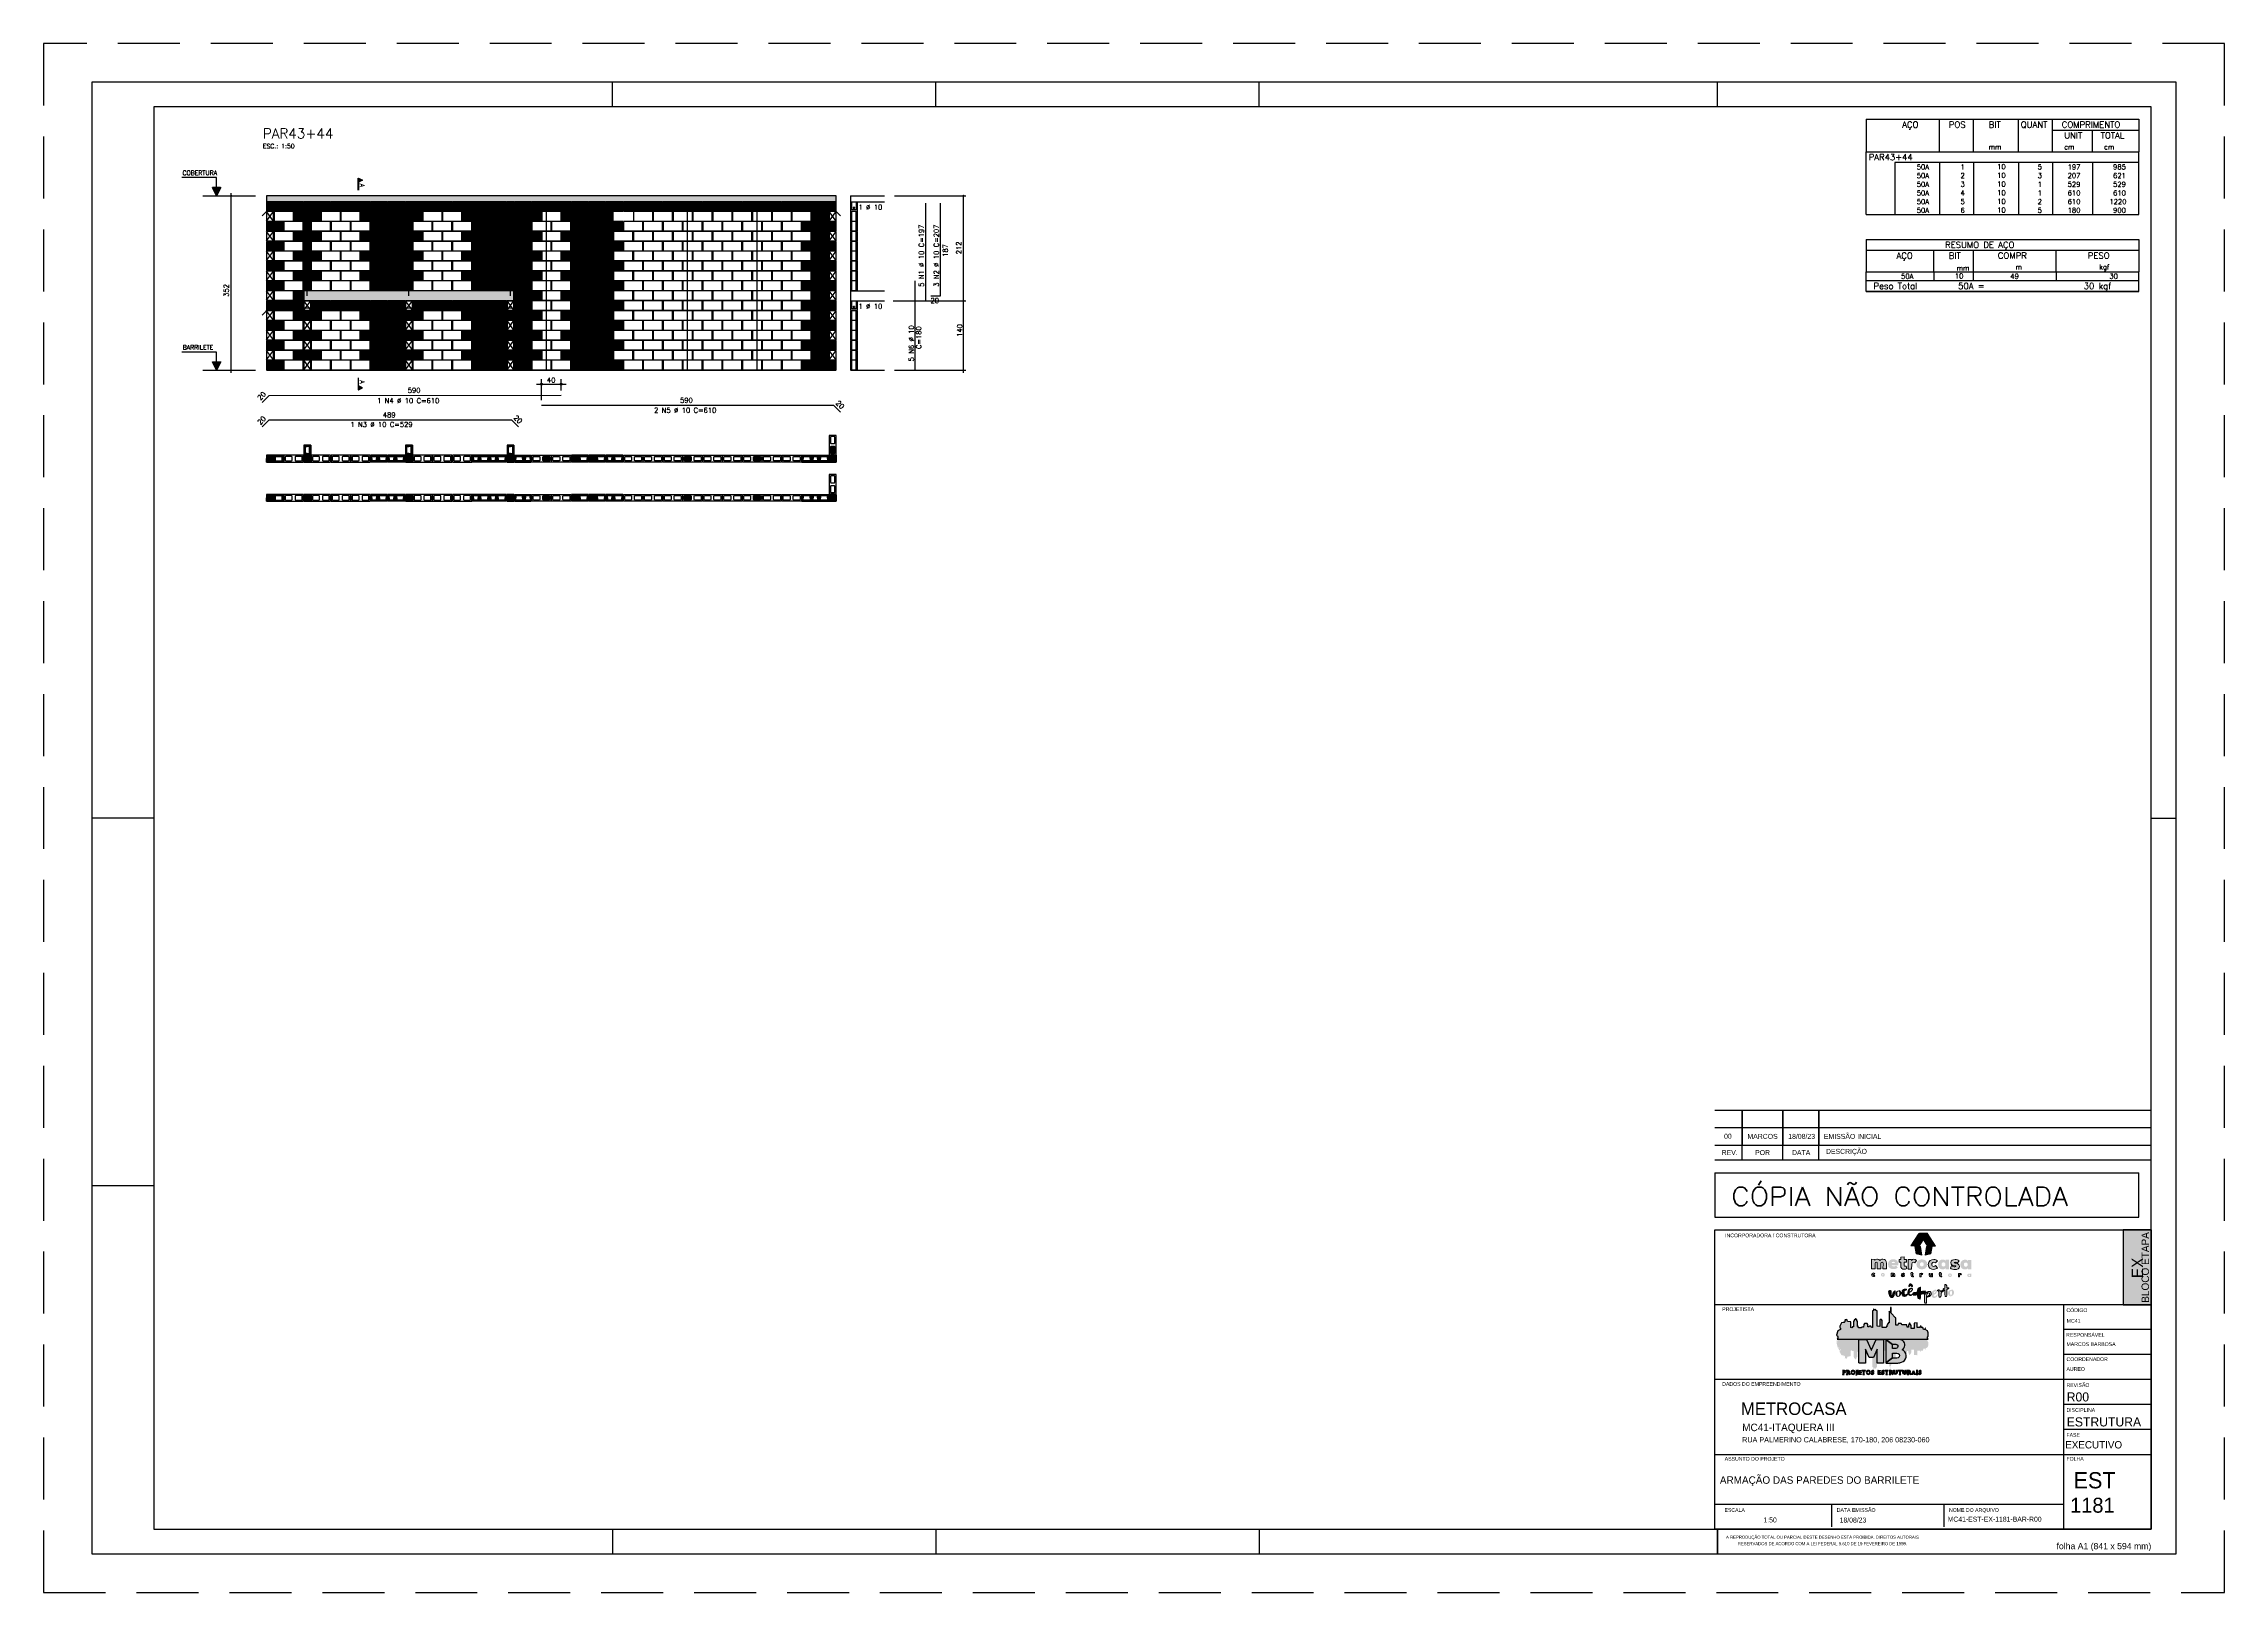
# Model space of a CAD drawing. Extents: x -1.9 to 86, y -1.5 to 60.9.
import ezdxf
from ezdxf.enums import TextEntityAlignment as Align

# ---------------------------------------------------------------- set-up
doc = ezdxf.new("R2010")
doc.units = 0
doc.header["$MEASUREMENT"] = 0
for name, pattern in [('CENTER', [2, 1.25, -0.25, 0.25, -0.25]), ('ESTILO_TQS_0001', [0.45, 0.3, -0.15]), ('HIDDEN', [0.375, 0.25, -0.125])]:
    doc.linetypes.add(name, pattern=pattern)
doc.layers.get('0').update_dxf_attribs({"linetype": 'CONTINUOUS'})
doc.layers.get('Defpoints').update_dxf_attribs({"linetype": 'CONTINUOUS'})
for name, color, linetype in [('33', 7, 'CONTINUOUS'), ('_ARQUIVO', 7, 'CONTINUOUS'), ('ARQ-MAR', 2, 'CONTINUOUS'), ('ARQ_CAR', 7, 'CONTINUOUS'), ('ARQ_CAR-TXT', 7, 'CONTINUOUS'), ('ARQ_FOLHA', 7, 'CONTINUOUS'), ('ARQ_TXT-2', 2, 'CONTINUOUS'), ('ARQ_TXT-4', 4, 'CONTINUOUS'), ('ARQ_VISTA 0', 251, 'CONTINUOUS'), ('H7', 1, 'CONTINUOUS'), ('Layer 1', 7, 'CONTINUOUS'), ('PENA_01', 1, 'CONTINUOUS'), ('PENA_02', 2, 'CONTINUOUS'), ('PENA_03', 3, 'CONTINUOUS'), ('PENA_05', 5, 'CONTINUOUS'), ('PENA_06', 6, 'CONTINUOUS'), ('PENA_09', 254, 'CONTINUOUS'), ('PENA_11', 252, 'CONTINUOUS'), ('PENA_19', 240, 'CONTINUOUS'), ('PENA_21', 100, 'CONTINUOUS'), ('PENA_23', 50, 'CONTINUOUS'), ('PENA_28', 135, 'CONTINUOUS'), ('PSG-NV1-HTC-251', 251, 'CONTINUOUS'), ('PSG-NV2-FLH-SELO', 1, 'CONTINUOUS'), ('ver', 20, 'CONTINUOUS')]:
    doc.layers.add(name, color=color, linetype=linetype)
doc.styles.add('01-MILLEU', font='GOTHIC.TTF')
doc.styles.add('CARIMBO', font='romans.shx', dxfattribs={"height": 30})
doc.styles.add('R300', font='SIMPLEX.SHX', dxfattribs={"width": 1.1, "height": 5.5})
doc.styles.get("Standard").update_dxf_attribs({"font": 'ROMANS.SHX'})
doc.styles.add('TQS_ARIAL', font='arial.ttf')

# ---------------------------------------------------------------- blocks, each defined once
blk = doc.blocks.new('FOLHA A1 - 841 X 594')
at = {"layer": 'ARQ_FOLHA', "color": 1}
for p, q in [((-631, 584), (-631, 594)), ((-500.5, 584), (-500.5, 594)), ((-370, 584), (-370, 594)), ((-185, 584), (-185, 594)), ((-816, 297), (-841, 297)), ((-10, 297), (0, 297)), ((-816, 148.5), (-841, 148.5)), ((-631, 10), (-631, 0)), ((-500.5, 10), (-500.5, 0)), ((-370, 10), (-370, 0)), ((-185, 10), (-185, 0.5)), ((-185, 0.5), (-185, 10)), ((-185, 9.5), (-185, 0)), ((-185, 9.5), (-185, 0)), ((-185, 0), (-185, 9.5))]:
    blk.add_line(p, q, dxfattribs=at)
for points in [[(-841, 0), (0, 0), (0, 594), (-841, 594)], [(-816, 10), (-10, 10), (-10, 584), (-816, 584)]]:
    blk.add_lwpolyline(points, close=True, dxfattribs=at)
at = {"layer": 'Defpoints', "color": 8, "linetype": 'HIDDEN', "ltscale": 100}
blk.add_lwpolyline([(-860.5, 609.5), (-860.5, -15.5), (19.5, -15.5), (19.5, 609.5)], close=True, dxfattribs=at)
at = {"layer": 'ARQ_FOLHA', "insert": (-10, 4.42), "char_height": 2.5, "width": 84.157, "attachment_point": 3, "style": 'TQS_ARIAL'}
blk.add_mtext('\\pxt3;folha A1 (841 x 594 mm)', dxfattribs=at)
at = {"layer": 'PSG-NV1-HTC-251', "insert": (-185, 10), "char_height": 1.25, "width": 84.6052, "attachment_point": 1, "line_spacing_factor": 1.25, "style": 'CARIMBO'}
blk.add_mtext('\\pxqc;{\\fArial Narrow|b0|i0|c0|p34;\\PA REPRODUÇÃO TOTAL OU PARCIAL DESTE DESENHO ESTÁ PROIBIDA. DIREITOS AUTORAIS \\PRESERVADOS DE ACORDO COM A LEI FEDERAL 9.610 DE 19 FEVEREIRO DE 1998.}', dxfattribs=at)
blk = doc.blocks.new('*U24')
blk.add_blockref('FOLHA A1 - 841 X 594', (0, 0))
blk = doc.blocks.new('*U27')
at = {"layer": 'ARQ_CAR-TXT', "true_color": 0x58ba48}
h = blk.add_hatch(color=85, dxfattribs=at)
h.dxf.hatch_style = 1
h.paths.add_polyline_path([(-11.28, 0), (0, 0), (0, 30), (-11.28, 30)])
at = {"layer": 'ARQ_CAR', "color": 5}
blk.add_lwpolyline([(-11.28, 0), (0, 0), (0, 30), (-11.28, 30)], close=True, dxfattribs=at)
at = {"layer": 'ARQ_CAR-TXT', "color": 4, "style": '01-MILLEU'}
blk.add_text('EX', height=4.614, rotation=90, dxfattribs=at).set_placement((-3.26, 10.64))
at = {"layer": 'ARQ_TXT-2', "style": '01-MILLEU'}
blk.add_text('EXECUTIVO', height=2.95, dxfattribs=at).set_placement((-34.5, -57.63))
blk = doc.blocks.new('METROCASA')
at = {"layer": 'Layer 1', "true_color": 0xed1c24}
h = blk.add_hatch(color=240, dxfattribs=at)
h.dxf.hatch_style = 2
h.paths.add_polyline_path([(-1.29, 0.86), (-1.02, -0.59), (0.13, -0.85), (-0.13, 0.85)])
h.paths.add_polyline_path([(2.84, 0.94), (1.22, 3.51), (-0.37, 3.52), (1.27, 0.94)])
h.paths.add_polyline_path([(-2.08, 0.96), (-0.44, 0.95), (0.36, 2.19), (-0.45, 3.48)])
h.paths.add_polyline_path([(0.77, -0.85), (1.92, -0.6), (2.21, 0.84), (1.05, 0.84)])
at = {"layer": 'Layer 1', "true_color": 0x404041}
h = blk.add_hatch(color=250, dxfattribs=at)
h.dxf.hatch_style = 2
edge = h.paths.add_edge_path()
edge.add_spline(control_points=[(-3.66, -4.74), (-3.71, -4.74), (-3.72, -4.72), (-3.72, -4.71), (-3.72, -4.68), (-3.69, -4.68), (-3.66, -4.68), (-3.6, -4.68), (-3.52, -4.7), (-3.48, -4.72), (-3.48, -4.72), (-3.38, -4.57), (-3.38, -4.57), (-3.44, -4.52), (-3.54, -4.48), (-3.65, -4.48), (-3.81, -4.48), (-3.97, -4.54), (-3.97, -4.71), (-3.97, -4.87), (-3.81, -4.92), (-3.68, -4.93), (-3.63, -4.93), (-3.61, -4.94), (-3.61, -4.97), (-3.61, -4.99), (-3.63, -5), (-3.68, -5), (-3.73, -5), (-3.81, -4.99), (-3.92, -4.92), (-3.92, -4.92), (-4, -5.11), (-4, -5.11), (-3.92, -5.16), (-3.79, -5.2), (-3.67, -5.2), (-3.51, -5.2), (-3.36, -5.14), (-3.35, -4.97), (-3.35, -4.79), (-3.52, -4.75), (-3.66, -4.74)], knot_values=[0, 0, 0, 0, 1, 1, 1, 2, 2, 2, 3, 3, 3, 4, 4, 4, 5, 5, 5, 6, 6, 6, 7, 7, 7, 8, 8, 8, 9, 9, 9, 10, 10, 10, 11, 11, 11, 12, 12, 12, 13, 13, 13, 14, 14, 14, 14], degree=3, periodic=0)
edge = h.paths.add_edge_path()
edge.add_spline(control_points=[(-5.55, -4.47), (-5.62, -4.47), (-5.7, -4.5), (-5.76, -4.56), (-5.76, -4.56), (-5.77, -4.49), (-5.77, -4.49), (-5.77, -4.49), (-6, -4.49), (-6, -4.49), (-6, -4.49), (-6, -5.17), (-6, -5.17), (-6, -5.17), (-5.75, -5.17), (-5.75, -5.17), (-5.75, -5.17), (-5.75, -4.81), (-5.75, -4.81), (-5.75, -4.72), (-5.69, -4.68), (-5.63, -4.68), (-5.58, -4.68), (-5.54, -4.71), (-5.54, -4.79), (-5.54, -4.79), (-5.54, -5.17), (-5.54, -5.17), (-5.54, -5.17), (-5.29, -5.17), (-5.29, -5.17), (-5.29, -5.17), (-5.28, -4.79), (-5.28, -4.79), (-5.28, -4.55), (-5.4, -4.48), (-5.55, -4.47)], knot_values=[0, 0, 0, 0, 1, 1, 1, 2, 2, 2, 3, 3, 3, 4, 4, 4, 5, 5, 5, 6, 6, 6, 7, 7, 7, 8, 8, 8, 9, 9, 9, 10, 10, 10, 11, 11, 11, 12, 12, 12, 12], degree=3, periodic=0)
edge = h.paths.add_edge_path()
edge.add_spline(control_points=[(-7.69, -4.46), (-7.89, -4.46), (-8.08, -4.57), (-8.08, -4.82), (-8.08, -5.06), (-7.89, -5.17), (-7.69, -5.17), (-7.5, -5.18), (-7.3, -5.07), (-7.3, -4.82), (-7.3, -4.57), (-7.49, -4.47), (-7.69, -4.46)], knot_values=[0, 0, 0, 0, 1, 1, 1, 2, 2, 2, 3, 3, 3, 4, 4, 4, 4], degree=3, periodic=0)
edge = h.paths.add_edge_path()
edge.add_spline(control_points=[(-7.69, -4.97), (-7.78, -4.97), (-7.83, -4.9), (-7.83, -4.82), (-7.83, -4.74), (-7.78, -4.67), (-7.69, -4.67), (-7.6, -4.67), (-7.55, -4.74), (-7.55, -4.82), (-7.55, -4.9), (-7.61, -4.97), (-7.69, -4.97)], knot_values=[0, 0, 0, 0, 1, 1, 1, 2, 2, 2, 3, 3, 3, 4, 4, 4, 4], degree=3, periodic=0)
edge = h.paths.add_edge_path()
edge.add_spline(control_points=[(-9.57, -4.95), (-9.67, -4.95), (-9.72, -4.88), (-9.72, -4.81), (-9.72, -4.73), (-9.67, -4.66), (-9.57, -4.66), (-9.53, -4.66), (-9.49, -4.67), (-9.46, -4.71), (-9.46, -4.71), (-9.32, -4.56), (-9.32, -4.56), (-9.39, -4.49), (-9.49, -4.45), (-9.59, -4.45), (-9.78, -4.45), (-9.97, -4.56), (-9.97, -4.81), (-9.97, -5.06), (-9.78, -5.16), (-9.59, -5.16), (-9.48, -5.16), (-9.39, -5.12), (-9.3, -5.05), (-9.3, -5.05), (-9.45, -4.9), (-9.45, -4.9), (-9.48, -4.93), (-9.53, -4.95), (-9.57, -4.95)], knot_values=[0, 0, 0, 0, 1, 1, 1, 2, 2, 2, 3, 3, 3, 4, 4, 4, 5, 5, 5, 6, 6, 6, 7, 7, 7, 8, 8, 8, 9, 9, 9, 10, 10, 10, 10], degree=3, periodic=0)
edge = h.paths.add_edge_path()
edge.add_spline(control_points=[(-1.68, -5), (-1.72, -5), (-1.74, -4.98), (-1.74, -4.93), (-1.74, -4.93), (-1.74, -4.71), (-1.74, -4.71), (-1.74, -4.71), (-1.59, -4.71), (-1.59, -4.71), (-1.59, -4.71), (-1.59, -4.52), (-1.59, -4.52), (-1.59, -4.52), (-1.74, -4.52), (-1.74, -4.52), (-1.74, -4.52), (-1.74, -4.32), (-1.74, -4.32), (-1.74, -4.32), (-1.99, -4.34), (-1.99, -4.34), (-1.99, -4.34), (-1.99, -4.51), (-1.99, -4.51), (-1.99, -4.51), (-2.1, -4.51), (-2.1, -4.51), (-2.1, -4.51), (-2.1, -4.71), (-2.1, -4.71), (-2.1, -4.71), (-1.99, -4.71), (-1.99, -4.71), (-1.99, -4.71), (-1.99, -4.93), (-1.99, -4.93), (-2, -5.14), (-1.88, -5.21), (-1.74, -5.21), (-1.67, -5.21), (-1.61, -5.19), (-1.55, -5.16), (-1.55, -5.16), (-1.6, -4.97), (-1.6, -4.97), (-1.62, -4.99), (-1.65, -5), (-1.68, -5)], knot_values=[0, 0, 0, 0, 1, 1, 1, 2, 2, 2, 3, 3, 3, 4, 4, 4, 5, 5, 5, 6, 6, 6, 7, 7, 7, 8, 8, 8, 9, 9, 9, 10, 10, 10, 11, 11, 11, 12, 12, 12, 13, 13, 13, 14, 14, 14, 15, 15, 15, 16, 16, 16, 16], degree=3, periodic=0)
edge = h.paths.add_edge_path()
edge.add_spline(control_points=[(9.78, -4.57), (9.78, -4.57), (9.77, -4.65), (9.77, -4.65), (9.73, -4.59), (9.66, -4.56), (9.57, -4.56), (9.37, -4.56), (9.24, -4.71), (9.24, -4.91), (9.24, -5.11), (9.35, -5.25), (9.55, -5.26), (9.62, -5.27), (9.71, -5.24), (9.77, -5.18), (9.77, -5.18), (9.78, -5.25), (9.78, -5.25), (9.78, -5.25), (10.01, -5.25), (10.01, -5.25), (10.01, -5.25), (10.02, -4.57), (10.02, -4.57), (10.02, -4.57), (9.78, -4.57), (9.78, -4.57)], knot_values=[0, 0, 0, 0, 1, 1, 1, 2, 2, 2, 3, 3, 3, 4, 4, 4, 5, 5, 5, 6, 6, 6, 7, 7, 7, 8, 8, 8, 9, 9, 9, 9], degree=3, periodic=0)
edge = h.paths.add_edge_path()
edge.add_spline(control_points=[(9.62, -5.06), (9.55, -5.06), (9.49, -5), (9.49, -4.91), (9.49, -4.82), (9.55, -4.76), (9.62, -4.76), (9.71, -4.76), (9.76, -4.82), (9.76, -4.91), (9.76, -4.99), (9.71, -5.06), (9.62, -5.06)], knot_values=[0, 0, 0, 0, 1, 1, 1, 2, 2, 2, 3, 3, 3, 4, 4, 4, 4], degree=3, periodic=0)
edge = h.paths.add_edge_path()
edge.add_spline(control_points=[(7.69, -4.64), (7.69, -4.64), (7.68, -4.56), (7.68, -4.56), (7.68, -4.56), (7.45, -4.56), (7.45, -4.56), (7.45, -4.56), (7.45, -5.24), (7.45, -5.24), (7.45, -5.24), (7.7, -5.24), (7.7, -5.24), (7.7, -5.24), (7.7, -4.89), (7.7, -4.89), (7.7, -4.8), (7.76, -4.76), (7.82, -4.76), (7.86, -4.76), (7.89, -4.77), (7.93, -4.8), (7.93, -4.8), (8.04, -4.62), (8.04, -4.62), (7.99, -4.57), (7.93, -4.55), (7.86, -4.55), (7.79, -4.55), (7.73, -4.57), (7.69, -4.64)], knot_values=[0, 0, 0, 0, 1, 1, 1, 2, 2, 2, 3, 3, 3, 4, 4, 4, 5, 5, 5, 6, 6, 6, 7, 7, 7, 8, 8, 8, 9, 9, 9, 10, 10, 10, 10], degree=3, periodic=0)
edge = h.paths.add_edge_path()
edge.add_spline(control_points=[(5.76, -4.54), (5.56, -4.54), (5.37, -4.64), (5.37, -4.89), (5.37, -5.14), (5.56, -5.24), (5.75, -5.25), (5.95, -5.25), (6.14, -5.14), (6.14, -4.89), (6.15, -4.65), (5.96, -4.54), (5.76, -4.54)], knot_values=[0, 0, 0, 0, 1, 1, 1, 2, 2, 2, 3, 3, 3, 4, 4, 4, 4], degree=3, periodic=0)
edge = h.paths.add_edge_path()
edge.add_spline(control_points=[(5.76, -5.04), (5.67, -5.04), (5.62, -4.97), (5.62, -4.89), (5.62, -4.81), (5.67, -4.74), (5.76, -4.74), (5.85, -4.74), (5.9, -4.81), (5.9, -4.89), (5.9, -4.97), (5.84, -5.04), (5.76, -5.04)], knot_values=[0, 0, 0, 0, 1, 1, 1, 2, 2, 2, 3, 3, 3, 4, 4, 4, 4], degree=3, periodic=0)
edge = h.paths.add_edge_path()
edge.add_spline(control_points=[(4, -5.03), (3.96, -5.03), (3.94, -5.01), (3.93, -4.96), (3.93, -4.96), (3.94, -4.74), (3.94, -4.74), (3.94, -4.74), (4.09, -4.74), (4.09, -4.74), (4.09, -4.74), (4.09, -4.55), (4.09, -4.55), (4.09, -4.55), (3.94, -4.55), (3.94, -4.55), (3.94, -4.55), (3.94, -4.35), (3.94, -4.35), (3.94, -4.35), (3.69, -4.38), (3.69, -4.38), (3.69, -4.38), (3.69, -4.54), (3.69, -4.54), (3.69, -4.54), (3.58, -4.54), (3.58, -4.54), (3.58, -4.54), (3.58, -4.74), (3.58, -4.74), (3.58, -4.74), (3.69, -4.74), (3.69, -4.74), (3.69, -4.74), (3.68, -4.96), (3.68, -4.96), (3.68, -5.17), (3.8, -5.24), (3.93, -5.24), (4, -5.24), (4.07, -5.22), (4.13, -5.19), (4.13, -5.19), (4.08, -5), (4.08, -5), (4.05, -5.02), (4.03, -5.03), (4, -5.03)], knot_values=[0, 0, 0, 0, 1, 1, 1, 2, 2, 2, 3, 3, 3, 4, 4, 4, 5, 5, 5, 6, 6, 6, 7, 7, 7, 8, 8, 8, 9, 9, 9, 10, 10, 10, 11, 11, 11, 12, 12, 12, 13, 13, 13, 14, 14, 14, 15, 15, 15, 16, 16, 16, 16], degree=3, periodic=0)
edge = h.paths.add_edge_path()
edge.add_spline(control_points=[(2.03, -4.89), (2.03, -4.98), (1.97, -5.02), (1.91, -5.02), (1.87, -5.02), (1.82, -4.99), (1.82, -4.9), (1.82, -4.9), (1.82, -4.53), (1.82, -4.53), (1.82, -4.53), (1.57, -4.53), (1.57, -4.53), (1.57, -4.53), (1.57, -4.9), (1.57, -4.9), (1.57, -5.15), (1.69, -5.22), (1.83, -5.22), (1.9, -5.23), (1.99, -5.2), (2.05, -5.14), (2.05, -5.14), (2.06, -5.21), (2.06, -5.21), (2.06, -5.21), (2.28, -5.21), (2.28, -5.21), (2.28, -5.21), (2.28, -4.53), (2.28, -4.53), (2.28, -4.53), (2.03, -4.53), (2.03, -4.53), (2.03, -4.53), (2.03, -4.89), (2.03, -4.89)], knot_values=[0, 0, 0, 0, 1, 1, 1, 2, 2, 2, 3, 3, 3, 4, 4, 4, 5, 5, 5, 6, 6, 6, 7, 7, 7, 8, 8, 8, 9, 9, 9, 10, 10, 10, 11, 11, 11, 12, 12, 12, 12], degree=3, periodic=0)
edge = h.paths.add_edge_path()
edge.add_spline(control_points=[(-0.02, -4.59), (-0.02, -4.59), (-0.04, -4.52), (-0.04, -4.52), (-0.04, -4.52), (-0.26, -4.52), (-0.26, -4.52), (-0.26, -4.52), (-0.27, -5.2), (-0.27, -5.2), (-0.27, -5.2), (-0.02, -5.2), (-0.02, -5.2), (-0.02, -5.2), (-0.01, -4.85), (-0.01, -4.85), (-0.01, -4.76), (0.04, -4.72), (0.1, -4.72), (0.15, -4.72), (0.18, -4.73), (0.22, -4.76), (0.22, -4.76), (0.32, -4.58), (0.32, -4.58), (0.28, -4.53), (0.21, -4.51), (0.14, -4.5), (0.08, -4.5), (0.01, -4.53), (-0.02, -4.59)], knot_values=[0, 0, 0, 0, 1, 1, 1, 2, 2, 2, 3, 3, 3, 4, 4, 4, 5, 5, 5, 6, 6, 6, 7, 7, 7, 8, 8, 8, 9, 9, 9, 10, 10, 10, 10], degree=3, periodic=0)
at = {"layer": 'Layer 1', "true_color": 0xed1c24}
h = blk.add_hatch(color=240, dxfattribs=at)
h.dxf.hatch_style = 2
edge = h.paths.add_edge_path()
edge.add_spline(control_points=[(-1.94, -1.96), (-1.94, -1.96), (-1.98, -1.76), (-1.98, -1.76), (-1.98, -1.76), (-2.62, -1.75), (-2.62, -1.75), (-2.62, -1.75), (-2.63, -3.66), (-2.63, -3.66), (-2.63, -3.66), (-1.92, -3.66), (-1.92, -3.66), (-1.92, -3.66), (-1.91, -2.67), (-1.91, -2.67), (-1.91, -2.42), (-1.76, -2.31), (-1.58, -2.31), (-1.46, -2.31), (-1.38, -2.34), (-1.26, -2.43), (-1.26, -2.43), (-0.98, -1.92), (-0.98, -1.92), (-1.1, -1.79), (-1.28, -1.71), (-1.48, -1.71), (-1.66, -1.71), (-1.84, -1.79), (-1.94, -1.96)], knot_values=[0, 0, 0, 0, 1, 1, 1, 2, 2, 2, 3, 3, 3, 4, 4, 4, 5, 5, 5, 6, 6, 6, 7, 7, 7, 8, 8, 8, 9, 9, 9, 10, 10, 10, 10], degree=3, periodic=0)
edge = h.paths.add_edge_path()
edge.add_spline(control_points=[(-5.6, -1.69), (-6.11, -1.69), (-6.66, -1.99), (-6.66, -2.69), (-6.67, -3.38), (-6.16, -3.68), (-5.56, -3.68), (-5.23, -3.68), (-4.92, -3.58), (-4.69, -3.37), (-4.69, -3.37), (-5.04, -2.98), (-5.04, -2.98), (-5.16, -3.07), (-5.32, -3.13), (-5.53, -3.13), (-5.68, -3.13), (-5.9, -3.06), (-5.95, -2.89), (-5.95, -2.89), (-4.62, -2.89), (-4.62, -2.89), (-4.45, -2.14), (-4.92, -1.69), (-5.6, -1.69)], knot_values=[0, 0, 0, 0, 1, 1, 1, 2, 2, 2, 3, 3, 3, 4, 4, 4, 5, 5, 5, 6, 6, 6, 7, 7, 7, 8, 8, 8, 8], degree=3, periodic=0)
edge = h.paths.add_edge_path()
edge.add_spline(control_points=[(-5.94, -2.43), (-5.89, -2.12), (-5.27, -2.13), (-5.25, -2.43), (-5.25, -2.43), (-5.94, -2.43), (-5.94, -2.43)], knot_values=[0, 0, 0, 0, 1, 1, 1, 2, 2, 2, 2], degree=3, periodic=0)
edge = h.paths.add_edge_path()
edge.add_spline(control_points=[(4.86, -2), (4.76, -1.84), (4.58, -1.75), (4.31, -1.75), (3.75, -1.74), (3.38, -2.17), (3.38, -2.74), (3.37, -3.29), (3.68, -3.69), (4.24, -3.73), (4.45, -3.74), (4.71, -3.67), (4.87, -3.49), (4.87, -3.49), (4.9, -3.7), (4.9, -3.7), (4.9, -3.7), (5.56, -3.7), (5.56, -3.7), (5.56, -3.7), (5.57, -1.8), (5.57, -1.8), (5.57, -1.8), (4.9, -1.79), (4.9, -1.79), (4.9, -1.79), (4.86, -2), (4.86, -2)], knot_values=[0, 0, 0, 0, 1, 1, 1, 2, 2, 2, 3, 3, 3, 4, 4, 4, 5, 5, 5, 6, 6, 6, 7, 7, 7, 8, 8, 8, 9, 9, 9, 9], degree=3, periodic=0)
edge = h.paths.add_edge_path()
edge.add_spline(control_points=[(4.46, -3.16), (4.25, -3.16), (4.08, -3.01), (4.08, -2.74), (4.08, -2.47), (4.25, -2.32), (4.47, -2.32), (4.72, -2.32), (4.86, -2.49), (4.86, -2.74), (4.86, -2.97), (4.7, -3.16), (4.46, -3.16)], knot_values=[0, 0, 0, 0, 1, 1, 1, 2, 2, 2, 3, 3, 3, 4, 4, 4, 4], degree=3, periodic=0)
edge = h.paths.add_edge_path()
edge.add_spline(control_points=[(-7.68, -1.68), (-7.94, -1.68), (-8.15, -1.76), (-8.31, -1.95), (-8.4, -1.77), (-8.59, -1.69), (-8.78, -1.68), (-8.98, -1.68), (-9.19, -1.76), (-9.31, -1.92), (-9.31, -1.92), (-9.36, -1.72), (-9.36, -1.72), (-9.36, -1.72), (-9.95, -1.71), (-9.95, -1.71), (-9.95, -1.71), (-9.96, -3.62), (-9.96, -3.62), (-9.96, -3.62), (-9.26, -3.62), (-9.26, -3.62), (-9.26, -3.62), (-9.25, -2.58), (-9.25, -2.58), (-9.25, -2.37), (-9.12, -2.27), (-9, -2.27), (-8.87, -2.27), (-8.8, -2.35), (-8.8, -2.57), (-8.8, -2.57), (-8.81, -3.62), (-8.81, -3.62), (-8.81, -3.62), (-8.11, -3.63), (-8.11, -3.63), (-8.11, -3.63), (-8.1, -2.58), (-8.1, -2.58), (-8.1, -2.37), (-7.98, -2.29), (-7.86, -2.29), (-7.75, -2.29), (-7.66, -2.37), (-7.66, -2.57), (-7.66, -2.57), (-7.67, -3.63), (-7.67, -3.63), (-7.67, -3.63), (-6.96, -3.63), (-6.96, -3.63), (-6.96, -3.63), (-6.95, -2.57), (-6.95, -2.57), (-6.95, -1.94), (-7.26, -1.68), (-7.68, -1.68)], knot_values=[0, 0, 0, 0, 1, 1, 1, 2, 2, 2, 3, 3, 3, 4, 4, 4, 5, 5, 5, 6, 6, 6, 7, 7, 7, 8, 8, 8, 9, 9, 9, 10, 10, 10, 11, 11, 11, 12, 12, 12, 13, 13, 13, 14, 14, 14, 15, 15, 15, 16, 16, 16, 17, 17, 17, 18, 18, 18, 19, 19, 19, 19], degree=3, periodic=0)
edge = h.paths.add_edge_path()
edge.add_spline(control_points=[(-3.23, -3.11), (-3.34, -3.11), (-3.41, -3.06), (-3.42, -2.93), (-3.42, -2.93), (-3.41, -2.3), (-3.41, -2.3), (-3.41, -2.3), (-2.98, -2.3), (-2.98, -2.3), (-2.98, -2.3), (-2.98, -1.76), (-2.98, -1.76), (-2.98, -1.76), (-3.41, -1.76), (-3.41, -1.76), (-3.41, -1.76), (-3.4, -1.21), (-3.4, -1.21), (-3.4, -1.21), (-4.11, -1.28), (-4.11, -1.28), (-4.11, -1.28), (-4.11, -1.76), (-4.11, -1.76), (-4.11, -1.76), (-4.42, -1.75), (-4.42, -1.75), (-4.42, -1.75), (-4.42, -2.3), (-4.42, -2.3), (-4.42, -2.3), (-4.11, -2.3), (-4.11, -2.3), (-4.11, -2.3), (-4.12, -2.92), (-4.12, -2.92), (-4.13, -3.52), (-3.79, -3.69), (-3.42, -3.7), (-3.22, -3.7), (-3.03, -3.66), (-2.87, -3.57), (-2.87, -3.57), (-3.02, -3.05), (-3.02, -3.05), (-3.08, -3.09), (-3.16, -3.11), (-3.23, -3.11)], knot_values=[0, 0, 0, 0, 1, 1, 1, 2, 2, 2, 3, 3, 3, 4, 4, 4, 5, 5, 5, 6, 6, 6, 7, 7, 7, 8, 8, 8, 9, 9, 9, 10, 10, 10, 11, 11, 11, 12, 12, 12, 13, 13, 13, 14, 14, 14, 15, 15, 15, 16, 16, 16, 16], degree=3, periodic=0)
edge = h.paths.add_edge_path()
edge.add_spline(control_points=[(2.53, -3.13), (2.26, -3.13), (2.12, -2.94), (2.12, -2.74), (2.12, -2.5), (2.27, -2.3), (2.54, -2.3), (2.66, -2.3), (2.77, -2.35), (2.86, -2.44), (2.86, -2.44), (3.24, -2.04), (3.24, -2.04), (3.04, -1.84), (2.77, -1.74), (2.5, -1.74), (1.96, -1.73), (1.43, -2.04), (1.42, -2.73), (1.42, -3.44), (1.94, -3.72), (2.5, -3.72), (2.78, -3.72), (3.06, -3.6), (3.28, -3.4), (3.28, -3.4), (2.88, -2.98), (2.88, -2.98), (2.79, -3.08), (2.66, -3.13), (2.53, -3.13)], knot_values=[0, 0, 0, 0, 1, 1, 1, 2, 2, 2, 3, 3, 3, 4, 4, 4, 5, 5, 5, 6, 6, 6, 7, 7, 7, 8, 8, 8, 9, 9, 9, 10, 10, 10, 10], degree=3, periodic=0)
edge = h.paths.add_edge_path()
edge.add_spline(control_points=[(9.37, -1.82), (9.37, -1.82), (9.33, -2.02), (9.33, -2.02), (9.23, -1.87), (9.04, -1.77), (8.77, -1.77), (8.22, -1.77), (7.85, -2.2), (7.84, -2.76), (7.84, -3.31), (8.15, -3.71), (8.71, -3.75), (8.92, -3.76), (9.17, -3.7), (9.34, -3.51), (9.34, -3.51), (9.37, -3.72), (9.37, -3.72), (9.37, -3.72), (10.02, -3.72), (10.02, -3.72), (10.02, -3.72), (10.03, -1.82), (10.03, -1.82), (10.03, -1.82), (9.37, -1.82), (9.37, -1.82)], knot_values=[0, 0, 0, 0, 1, 1, 1, 2, 2, 2, 3, 3, 3, 4, 4, 4, 5, 5, 5, 6, 6, 6, 7, 7, 7, 8, 8, 8, 9, 9, 9, 9], degree=3, periodic=0)
edge = h.paths.add_edge_path()
edge.add_spline(control_points=[(8.93, -3.18), (8.71, -3.18), (8.55, -3.03), (8.55, -2.76), (8.55, -2.5), (8.72, -2.34), (8.93, -2.35), (9.18, -2.35), (9.32, -2.51), (9.32, -2.77), (9.32, -2.99), (9.17, -3.18), (8.93, -3.18)], knot_values=[0, 0, 0, 0, 1, 1, 1, 2, 2, 2, 3, 3, 3, 4, 4, 4, 4], degree=3, periodic=0)
edge = h.paths.add_edge_path()
edge.add_spline(control_points=[(6.78, -2.48), (6.66, -2.48), (6.63, -2.42), (6.63, -2.39), (6.63, -2.32), (6.7, -2.29), (6.8, -2.3), (6.96, -2.29), (7.18, -2.35), (7.28, -2.41), (7.28, -2.41), (7.58, -1.99), (7.58, -1.99), (7.4, -1.85), (7.12, -1.76), (6.81, -1.76), (6.36, -1.75), (5.93, -1.92), (5.93, -2.38), (5.92, -2.84), (6.37, -2.99), (6.74, -3), (6.88, -3.02), (6.94, -3.05), (6.94, -3.11), (6.94, -3.17), (6.87, -3.2), (6.75, -3.2), (6.59, -3.19), (6.36, -3.18), (6.07, -2.98), (6.07, -2.98), (5.84, -3.5), (5.84, -3.5), (6.05, -3.66), (6.43, -3.75), (6.76, -3.76), (7.22, -3.76), (7.65, -3.58), (7.65, -3.11), (7.65, -2.61), (7.17, -2.49), (6.78, -2.48)], knot_values=[0, 0, 0, 0, 1, 1, 1, 2, 2, 2, 3, 3, 3, 4, 4, 4, 5, 5, 5, 6, 6, 6, 7, 7, 7, 8, 8, 8, 9, 9, 9, 10, 10, 10, 11, 11, 11, 12, 12, 12, 13, 13, 13, 14, 14, 14, 14], degree=3, periodic=0)
edge = h.paths.add_edge_path()
edge.add_spline(control_points=[(0.13, -1.72), (-0.42, -1.72), (-0.95, -2.01), (-0.96, -2.72), (-0.96, -3.41), (-0.42, -3.71), (0.12, -3.72), (0.66, -3.72), (1.21, -3.42), (1.22, -2.73), (1.22, -2.03), (0.7, -1.73), (0.13, -1.72)], knot_values=[0, 0, 0, 0, 1, 1, 1, 2, 2, 2, 3, 3, 3, 4, 4, 4, 4], degree=3, periodic=0)
edge = h.paths.add_edge_path()
edge.add_spline(control_points=[(0.13, -3.13), (-0.12, -3.13), (-0.27, -2.94), (-0.26, -2.72), (-0.26, -2.5), (-0.12, -2.3), (0.13, -2.31), (0.38, -2.31), (0.52, -2.5), (0.52, -2.72), (0.52, -2.96), (0.37, -3.14), (0.13, -3.13)], knot_values=[0, 0, 0, 0, 1, 1, 1, 2, 2, 2, 3, 3, 3, 4, 4, 4, 4], degree=3, periodic=0)
at = {"layer": 'Layer 1', "true_color": 0x404041}
h = blk.add_hatch(color=250, dxfattribs=at)
h.dxf.hatch_style = 2
edge = h.paths.add_edge_path()
edge.add_spline(control_points=[(-2.43, -7.17), (-2.4, -7.16), (-2.38, -7.15), (-2.36, -7.14), (-2.33, -7.13), (-2.31, -7.11), (-2.3, -7.09), (-2.28, -7.07), (-2.26, -7.04), (-2.24, -7.01), (-2.22, -6.98), (-2.2, -6.95), (-2.17, -6.92), (-2.15, -6.93), (-2.11, -6.95), (-2.08, -6.98), (-2.05, -7.01), (-2.01, -7.04), (-1.98, -7.06), (-1.94, -7.09), (-1.9, -7.11), (-1.87, -7.13), (-1.84, -7.14), (-1.81, -7.14), (-1.78, -7.12), (-1.75, -7.1), (-1.75, -7.07), (-1.76, -7.02), (-1.78, -6.98), (-1.8, -6.94), (-1.84, -6.89), (-1.87, -6.84), (-1.91, -6.8), (-1.96, -6.76), (-2, -6.72), (-2.04, -6.69), (-2.07, -6.68), (-2.11, -6.66), (-2.15, -6.65), (-2.18, -6.64), (-2.21, -6.64), (-2.24, -6.64), (-2.26, -6.65), (-2.29, -6.66), (-2.31, -6.68), (-2.33, -6.71), (-2.35, -6.73), (-2.36, -6.77), (-2.38, -6.82), (-2.4, -6.84), (-2.41, -6.87), (-2.43, -6.91), (-2.44, -6.95), (-2.46, -6.99), (-2.47, -7.03), (-2.48, -7.07), (-2.48, -7.11), (-2.48, -7.14), (-2.47, -7.16), (-2.46, -7.18), (-2.43, -7.17)], knot_values=[0, 0, 0, 0, 1, 1, 1, 2, 2, 2, 3, 3, 3, 4, 4, 4, 5, 5, 5, 6, 6, 6, 7, 7, 7, 8, 8, 8, 9, 9, 9, 10, 10, 10, 11, 11, 11, 12, 12, 12, 13, 13, 13, 14, 14, 14, 15, 15, 15, 16, 16, 16, 17, 17, 17, 18, 18, 18, 19, 19, 19, 20, 20, 20, 20], degree=3, periodic=0)
edge = h.paths.add_edge_path()
edge.add_spline(control_points=[(-5.26, -8.04), (-5.28, -8.03), (-5.33, -8.05), (-5.4, -8.1), (-5.49, -8.17), (-5.55, -8.25), (-5.6, -8.35), (-5.65, -8.45), (-5.69, -8.55), (-5.71, -8.65), (-5.74, -8.76), (-5.76, -8.85), (-5.77, -8.93), (-5.78, -9.02), (-5.8, -9.07), (-5.81, -9.1), (-5.83, -9.13), (-5.85, -9.12), (-5.88, -9.08), (-5.91, -9.04), (-5.94, -8.98), (-5.97, -8.89), (-6, -8.8), (-6.02, -8.7), (-6.04, -8.57), (-6.05, -8.44), (-6.05, -8.3), (-6.03, -8.14), (-6.03, -8.11), (-6.04, -8.08), (-6.06, -8.06), (-6.09, -8.03), (-6.12, -8.01), (-6.16, -8), (-6.2, -7.98), (-6.25, -7.98), (-6.3, -7.98), (-6.35, -7.99), (-6.4, -8), (-6.45, -8.03), (-6.48, -8.05), (-6.5, -8.08), (-6.52, -8.13), (-6.53, -8.18), (-6.53, -8.24), (-6.53, -8.31), (-6.53, -8.38), (-6.52, -8.45), (-6.5, -8.52), (-6.49, -8.6), (-6.47, -8.67), (-6.45, -8.74), (-6.43, -8.81), (-6.41, -8.87), (-6.39, -8.93), (-6.36, -8.98), (-6.34, -9.03), (-6.32, -9.05), (-6.29, -9.1), (-6.26, -9.14), (-6.23, -9.18), (-6.19, -9.23), (-6.16, -9.27), (-6.11, -9.3), (-6.07, -9.34), (-6.02, -9.36), (-5.96, -9.37), (-5.9, -9.38), (-5.83, -9.38), (-5.75, -9.35), (-5.71, -9.34), (-5.67, -9.31), (-5.63, -9.25), (-5.58, -9.19), (-5.54, -9.12), (-5.51, -9.05), (-5.47, -8.98), (-5.44, -8.9), (-5.41, -8.82), (-5.38, -8.74), (-5.36, -8.67), (-5.34, -8.61), (-5.32, -8.53), (-5.29, -8.44), (-5.27, -8.36), (-5.25, -8.27), (-5.23, -8.2), (-5.23, -8.15), (-5.22, -8.09), (-5.23, -8.06), (-5.26, -8.04)], knot_values=[0, 0, 0, 0, 1, 1, 1, 2, 2, 2, 3, 3, 3, 4, 4, 4, 5, 5, 5, 6, 6, 6, 7, 7, 7, 8, 8, 8, 9, 9, 9, 10, 10, 10, 11, 11, 11, 12, 12, 12, 13, 13, 13, 14, 14, 14, 15, 15, 15, 16, 16, 16, 17, 17, 17, 18, 18, 18, 19, 19, 19, 20, 20, 20, 21, 21, 21, 22, 22, 22, 23, 23, 23, 24, 24, 24, 25, 25, 25, 26, 26, 26, 27, 27, 27, 28, 28, 28, 29, 29, 29, 30, 30, 30, 30], degree=3, periodic=0)
edge = h.paths.add_edge_path()
edge.add_spline(control_points=[(-1.57, -8.39), (-1.57, -8.35), (-1.58, -8.33), (-1.6, -8.33), (-1.62, -8.34), (-1.64, -8.36), (-1.66, -8.39), (-1.68, -8.43), (-1.71, -8.47), (-1.75, -8.52), (-1.78, -8.56), (-1.82, -8.61), (-1.87, -8.65), (-1.92, -8.7), (-1.99, -8.73), (-2.07, -8.75), (-2.11, -8.76), (-2.14, -8.76), (-2.17, -8.75), (-2.19, -8.74), (-2.22, -8.73), (-2.24, -8.72), (-2.26, -8.7), (-2.27, -8.68), (-2.28, -8.66), (-2.3, -8.64), (-2.31, -8.61), (-2.31, -8.59), (-2.33, -8.53), (-2.34, -8.45), (-2.33, -8.37), (-2.27, -8.37), (-2.2, -8.36), (-2.14, -8.33), (-2.08, -8.31), (-2.02, -8.28), (-1.96, -8.23), (-1.89, -8.19), (-1.83, -8.12), (-1.77, -8.03), (-1.71, -7.95), (-1.68, -7.87), (-1.66, -7.8), (-1.65, -7.72), (-1.65, -7.65), (-1.67, -7.59), (-1.69, -7.53), (-1.72, -7.48), (-1.77, -7.45), (-1.81, -7.41), (-1.87, -7.39), (-1.93, -7.39), (-2, -7.4), (-2.06, -7.41), (-2.13, -7.43), (-2.2, -7.44), (-2.26, -7.47), (-2.32, -7.5), (-2.38, -7.53), (-2.44, -7.57), (-2.49, -7.62), (-2.54, -7.67), (-2.58, -7.72), (-2.62, -7.78), (-2.66, -7.87), (-2.7, -7.94), (-2.72, -8.02), (-2.74, -8.1), (-2.75, -8.16), (-2.76, -8.22), (-2.77, -8.29), (-2.77, -8.36), (-2.76, -8.42), (-2.75, -8.52), (-2.72, -8.62), (-2.68, -8.71), (-2.65, -8.78), (-2.6, -8.86), (-2.54, -8.92), (-2.47, -8.99), (-2.39, -9.03), (-2.28, -9.05), (-2.17, -9.07), (-2.07, -9.07), (-1.98, -9.04), (-1.9, -9.01), (-1.83, -8.97), (-1.78, -8.91), (-1.72, -8.86), (-1.68, -8.8), (-1.64, -8.73), (-1.61, -8.66), (-1.59, -8.6), (-1.58, -8.54), (-1.57, -8.48), (-1.56, -8.43), (-1.57, -8.39)], knot_values=[0, 0, 0, 0, 1, 1, 1, 2, 2, 2, 3, 3, 3, 4, 4, 4, 5, 5, 5, 6, 6, 6, 7, 7, 7, 8, 8, 8, 9, 9, 9, 10, 10, 10, 11, 11, 11, 12, 12, 12, 13, 13, 13, 14, 14, 14, 15, 15, 15, 16, 16, 16, 17, 17, 17, 18, 18, 18, 19, 19, 19, 20, 20, 20, 21, 21, 21, 22, 22, 22, 23, 23, 23, 24, 24, 24, 25, 25, 25, 26, 26, 26, 27, 27, 27, 28, 28, 28, 29, 29, 29, 30, 30, 30, 31, 31, 31, 32, 32, 32, 32], degree=3, periodic=0)
edge = h.paths.add_edge_path()
edge.add_spline(control_points=[(-2.31, -8.07), (-2.31, -8.04), (-2.3, -8.01), (-2.29, -7.98), (-2.27, -7.95), (-2.25, -7.9), (-2.23, -7.85), (-2.2, -7.81), (-2.17, -7.77), (-2.14, -7.75), (-2.1, -7.72), (-2.07, -7.7), (-2.03, -7.69), (-1.99, -7.67), (-1.95, -7.66), (-1.91, -7.65), (-1.9, -7.67), (-1.91, -7.7), (-1.91, -7.72), (-1.92, -7.75), (-1.93, -7.78), (-1.94, -7.81), (-1.95, -7.85), (-1.97, -7.89), (-2.01, -7.94), (-2.04, -7.99), (-2.07, -8.02), (-2.11, -8.05), (-2.15, -8.07), (-2.18, -8.09), (-2.21, -8.1), (-2.25, -8.11), (-2.29, -8.12), (-2.32, -8.13), (-2.32, -8.11), (-2.32, -8.09), (-2.31, -8.07)], knot_values=[0, 0, 0, 0, 1, 1, 1, 2, 2, 2, 3, 3, 3, 4, 4, 4, 5, 5, 5, 6, 6, 6, 7, 7, 7, 8, 8, 8, 9, 9, 9, 10, 10, 10, 11, 11, 11, 12, 12, 12, 12], degree=3, periodic=0)
edge = h.paths.add_edge_path()
edge.add_spline(control_points=[(-4.11, -8.09), (-4.16, -8), (-4.24, -7.93), (-4.34, -7.88), (-4.36, -7.87), (-4.38, -7.87), (-4.39, -7.87), (-4.4, -7.88), (-4.41, -7.89), (-4.43, -7.9), (-4.45, -7.92), (-4.48, -7.93), (-4.52, -7.95), (-4.57, -7.97), (-4.64, -7.99), (-4.74, -8), (-4.84, -8.02), (-4.93, -8.06), (-5, -8.14), (-5.07, -8.21), (-5.12, -8.29), (-5.15, -8.39), (-5.18, -8.48), (-5.2, -8.59), (-5.19, -8.69), (-5.18, -8.8), (-5.16, -8.89), (-5.11, -8.98), (-5.06, -9.06), (-5, -9.13), (-4.91, -9.18), (-4.82, -9.23), (-4.72, -9.25), (-4.59, -9.24), (-4.49, -9.22), (-4.4, -9.19), (-4.32, -9.13), (-4.24, -9.07), (-4.18, -9), (-4.12, -8.92), (-4.07, -8.84), (-4.03, -8.75), (-4.01, -8.65), (-3.99, -8.55), (-3.99, -8.45), (-4, -8.36), (-4.02, -8.26), (-4.05, -8.17), (-4.11, -8.09)], knot_values=[0, 0, 0, 0, 1, 1, 1, 2, 2, 2, 3, 3, 3, 4, 4, 4, 5, 5, 5, 6, 6, 6, 7, 7, 7, 8, 8, 8, 9, 9, 9, 10, 10, 10, 11, 11, 11, 12, 12, 12, 13, 13, 13, 14, 14, 14, 15, 15, 15, 16, 16, 16, 16], degree=3, periodic=0)
edge = h.paths.add_edge_path()
edge.add_spline(control_points=[(-4.4, -8.7), (-4.42, -8.76), (-4.44, -8.82), (-4.46, -8.88), (-4.48, -8.94), (-4.51, -8.98), (-4.54, -9.02), (-4.57, -9.06), (-4.6, -9.08), (-4.63, -9.09), (-4.66, -9.1), (-4.68, -9.08), (-4.7, -9.05), (-4.73, -9.01), (-4.74, -8.96), (-4.76, -8.9), (-4.77, -8.84), (-4.77, -8.77), (-4.78, -8.7), (-4.78, -8.62), (-4.78, -8.55), (-4.78, -8.48), (-4.78, -8.41), (-4.77, -8.36), (-4.76, -8.3), (-4.75, -8.25), (-4.74, -8.22), (-4.73, -8.21), (-4.68, -8.16), (-4.64, -8.14), (-4.6, -8.14), (-4.55, -8.14), (-4.5, -8.17), (-4.44, -8.23), (-4.41, -8.25), (-4.4, -8.29), (-4.39, -8.34), (-4.37, -8.39), (-4.37, -8.44), (-4.37, -8.5), (-4.38, -8.57), (-4.39, -8.63), (-4.4, -8.7)], knot_values=[0, 0, 0, 0, 1, 1, 1, 2, 2, 2, 3, 3, 3, 4, 4, 4, 5, 5, 5, 6, 6, 6, 7, 7, 7, 8, 8, 8, 9, 9, 9, 10, 10, 10, 11, 11, 11, 12, 12, 12, 13, 13, 13, 14, 14, 14, 14], degree=3, periodic=0)
edge = h.paths.add_edge_path()
edge.add_spline(control_points=[(-2.78, -8.64), (-2.8, -8.64), (-2.82, -8.66), (-2.85, -8.69), (-2.88, -8.72), (-2.92, -8.74), (-2.96, -8.77), (-3, -8.79), (-3.05, -8.81), (-3.1, -8.82), (-3.15, -8.84), (-3.21, -8.83), (-3.28, -8.81), (-3.32, -8.8), (-3.36, -8.77), (-3.39, -8.72), (-3.41, -8.67), (-3.43, -8.6), (-3.44, -8.53), (-3.45, -8.46), (-3.45, -8.39), (-3.44, -8.31), (-3.43, -8.23), (-3.41, -8.15), (-3.39, -8.08), (-3.36, -8.01), (-3.32, -7.96), (-3.27, -7.93), (-3.23, -7.9), (-3.18, -7.88), (-3.13, -7.87), (-3.09, -7.86), (-3.05, -7.86), (-3.01, -7.86), (-2.98, -7.86), (-2.96, -7.86), (-2.95, -7.85), (-2.94, -7.83), (-2.95, -7.8), (-2.98, -7.76), (-3.02, -7.73), (-3.06, -7.7), (-3.12, -7.68), (-3.18, -7.67), (-3.25, -7.66), (-3.33, -7.67), (-3.41, -7.68), (-3.49, -7.72), (-3.58, -7.79), (-3.67, -7.86), (-3.74, -7.94), (-3.79, -8.03), (-3.84, -8.12), (-3.87, -8.21), (-3.89, -8.3), (-3.9, -8.39), (-3.9, -8.48), (-3.89, -8.57), (-3.88, -8.66), (-3.85, -8.74), (-3.82, -8.82), (-3.78, -8.89), (-3.73, -8.96), (-3.68, -9.01), (-3.62, -9.06), (-3.56, -9.1), (-3.49, -9.12), (-3.41, -9.14), (-3.34, -9.15), (-3.27, -9.14), (-3.21, -9.13), (-3.15, -9.11), (-3.09, -9.09), (-3.03, -9.06), (-2.98, -9.02), (-2.93, -8.98), (-2.89, -8.94), (-2.85, -8.9), (-2.82, -8.86), (-2.76, -8.78), (-2.73, -8.72), (-2.72, -8.68), (-2.72, -8.63), (-2.74, -8.62), (-2.78, -8.64)], knot_values=[0, 0, 0, 0, 1, 1, 1, 2, 2, 2, 3, 3, 3, 4, 4, 4, 5, 5, 5, 6, 6, 6, 7, 7, 7, 8, 8, 8, 9, 9, 9, 10, 10, 10, 11, 11, 11, 12, 12, 12, 13, 13, 13, 14, 14, 14, 15, 15, 15, 16, 16, 16, 17, 17, 17, 18, 18, 18, 19, 19, 19, 20, 20, 20, 21, 21, 21, 22, 22, 22, 23, 23, 23, 24, 24, 24, 25, 25, 25, 26, 26, 26, 27, 27, 27, 28, 28, 28, 28], degree=3, periodic=0)
at = {"layer": 'Layer 1', "true_color": 0x1b8e45}
h = blk.add_hatch(color=114, dxfattribs=at)
h.dxf.hatch_style = 2
edge = h.paths.add_edge_path()
edge.add_spline(control_points=[(0.79, -8.06), (0.59, -8.03), (-0.17, -8.19), (-0.17, -8.19), (-0.17, -8.19), (-0.11, -7.43), (-0.17, -7.33), (-0.22, -7.23), (-0.47, -7.45), (-0.61, -7.52), (-0.74, -7.59), (-0.74, -8.26), (-0.74, -8.26), (-0.74, -8.26), (-1.25, -8.38), (-1.45, -8.38), (-1.45, -8.43), (-1.45, -8.49), (-1.47, -8.56), (-1.48, -8.63), (-1.51, -8.7), (-1.54, -8.78), (-1.56, -8.82), (-1.58, -8.86), (-1.61, -8.89), (-1.61, -8.9), (-1.61, -8.9), (-1.6, -8.9), (-1.35, -8.97), (-0.75, -8.8), (-0.75, -8.8), (-0.75, -8.8), (-0.76, -9.13), (-0.67, -9.41), (-0.58, -9.69), (-0.21, -9.73), (-0.18, -9.61), (-0.15, -9.49), (-0.17, -8.73), (-0.17, -8.73), (-0.17, -8.73), (0.36, -8.62), (0.55, -8.6), (0.75, -8.58), (0.98, -8.09), (0.79, -8.06)], knot_values=[0, 0, 0, 0, 1, 1, 1, 2, 2, 2, 3, 3, 3, 4, 4, 4, 5, 5, 5, 6, 6, 6, 7, 7, 7, 8, 8, 8, 9, 9, 9, 10, 10, 10, 11, 11, 11, 12, 12, 12, 13, 13, 13, 14, 14, 14, 15, 15, 15, 15], degree=3, periodic=0)
at = {"layer": 'Layer 1', "true_color": 0x404041}
h = blk.add_hatch(color=250, dxfattribs=at)
h.dxf.hatch_style = 2
edge = h.paths.add_edge_path()
edge.add_spline(control_points=[(3.23, -8.73), (3.21, -8.72), (3.19, -8.73), (3.17, -8.77), (3.15, -8.81), (3.12, -8.85), (3.09, -8.9), (3.05, -8.95), (3.01, -9), (2.96, -9.05), (2.91, -9.1), (2.85, -9.13), (2.77, -9.15), (2.73, -9.16), (2.7, -9.16), (2.67, -9.16), (2.64, -9.15), (2.62, -9.14), (2.6, -9.13), (2.58, -9.11), (2.57, -9.09), (2.55, -9.07), (2.54, -9.05), (2.53, -9.03), (2.52, -9), (2.5, -8.94), (2.49, -8.87), (2.5, -8.79), (2.56, -8.79), (2.62, -8.77), (2.68, -8.74), (2.74, -8.72), (2.8, -8.68), (2.86, -8.64), (2.93, -8.59), (2.99, -8.52), (3.05, -8.43), (3.1, -8.35), (3.13, -8.27), (3.14, -8.2), (3.16, -8.12), (3.15, -8.05), (3.13, -7.99), (3.11, -7.94), (3.08, -7.89), (3.03, -7.85), (2.99, -7.82), (2.93, -7.8), (2.87, -7.81), (2.8, -7.81), (2.74, -7.82), (2.67, -7.84), (2.6, -7.86), (2.54, -7.89), (2.48, -7.92), (2.42, -7.96), (2.37, -8), (2.31, -8.05), (2.26, -8.09), (2.22, -8.15), (2.19, -8.21), (2.16, -8.27), (2.12, -8.34), (2.1, -8.42), (2.07, -8.5), (2.06, -8.58), (2.05, -8.66), (2.04, -8.75), (2.04, -8.83), (2.05, -8.92), (2.06, -9), (2.08, -9.08), (2.12, -9.15), (2.15, -9.23), (2.19, -9.29), (2.25, -9.34), (2.31, -9.39), (2.38, -9.43), (2.46, -9.44), (2.57, -9.47), (2.66, -9.47), (2.75, -9.44), (2.83, -9.42), (2.91, -9.38), (2.97, -9.33), (3.04, -9.28), (3.09, -9.22), (3.14, -9.16), (3.18, -9.09), (3.21, -9.02), (3.23, -8.96), (3.26, -8.9), (3.27, -8.85), (3.27, -8.81), (3.26, -8.76), (3.25, -8.74), (3.23, -8.73)], knot_values=[0, 0, 0, 0, 1, 1, 1, 2, 2, 2, 3, 3, 3, 4, 4, 4, 5, 5, 5, 6, 6, 6, 7, 7, 7, 8, 8, 8, 9, 9, 9, 10, 10, 10, 11, 11, 11, 12, 12, 12, 13, 13, 13, 14, 14, 14, 15, 15, 15, 16, 16, 16, 17, 17, 17, 18, 18, 18, 19, 19, 19, 20, 20, 20, 21, 21, 21, 22, 22, 22, 23, 23, 23, 24, 24, 24, 25, 25, 25, 26, 26, 26, 27, 27, 27, 28, 28, 28, 29, 29, 29, 30, 30, 30, 31, 31, 31, 32, 32, 32, 32], degree=3, periodic=0)
edge = h.paths.add_edge_path()
edge.add_spline(control_points=[(2.49, -8.48), (2.5, -8.45), (2.51, -8.43), (2.52, -8.39), (2.53, -8.35), (2.55, -8.31), (2.59, -8.27), (2.63, -8.21), (2.66, -8.16), (2.7, -8.13), (2.74, -8.1), (2.77, -8.08), (2.8, -8.07), (2.84, -8.06), (2.87, -8.05), (2.9, -8.06), (2.91, -8.08), (2.92, -8.11), (2.91, -8.14), (2.91, -8.16), (2.9, -8.19), (2.89, -8.23), (2.87, -8.27), (2.85, -8.3), (2.81, -8.34), (2.77, -8.39), (2.73, -8.42), (2.69, -8.45), (2.65, -8.47), (2.62, -8.49), (2.59, -8.51), (2.56, -8.52), (2.52, -8.53), (2.5, -8.54), (2.49, -8.53), (2.49, -8.5), (2.49, -8.48)], knot_values=[0, 0, 0, 0, 1, 1, 1, 2, 2, 2, 3, 3, 3, 4, 4, 4, 5, 5, 5, 6, 6, 6, 7, 7, 7, 8, 8, 8, 9, 9, 9, 10, 10, 10, 11, 11, 11, 12, 12, 12, 12], degree=3, periodic=0)
edge = h.paths.add_edge_path()
edge.add_spline(control_points=[(1.86, -8.24), (1.82, -8.2), (1.78, -8.18), (1.72, -8.16), (1.67, -8.14), (1.62, -8.13), (1.56, -8.13), (1.48, -8.13), (1.42, -8.15), (1.36, -8.18), (1.3, -8.22), (1.25, -8.26), (1.21, -8.3), (1.17, -8.34), (1.14, -8.38), (1.11, -8.42), (1.09, -8.46), (1.07, -8.48), (1.06, -8.5), (1.05, -8.51), (1.04, -8.51), (1.04, -8.48), (1.04, -8.46), (1.03, -8.43), (1.03, -8.39), (1.03, -8.35), (1.02, -8.31), (1.02, -8.27), (1.01, -8.26), (1.01, -8.25), (1.01, -8.24), (0.9, -8.44), (0.79, -8.63), (0.67, -8.81), (0.67, -8.82), (0.67, -8.83), (0.67, -8.84), (0.67, -8.98), (0.66, -9.12), (0.66, -9.26), (0.66, -9.4), (0.66, -9.54), (0.66, -9.67), (0.67, -9.81), (0.67, -9.93), (0.67, -10.04), (0.68, -10.15), (0.68, -10.24), (0.69, -10.31), (0.69, -10.38), (0.7, -10.42), (0.71, -10.43), (0.73, -10.45), (0.76, -10.47), (0.8, -10.49), (0.83, -10.51), (0.87, -10.52), (0.91, -10.53), (0.94, -10.53), (0.97, -10.52), (1, -10.51), (1.02, -10.49), (1.04, -10.46), (1.05, -10.41), (1.05, -10.38), (1.05, -10.33), (1.05, -10.25), (1.05, -10.17), (1.05, -10.07), (1.05, -9.96), (1.05, -9.86), (1.05, -9.74), (1.05, -9.62), (1.06, -9.49), (1.06, -9.38), (1.06, -9.26), (1.07, -9.14), (1.08, -9.04), (1.09, -8.94), (1.11, -8.84), (1.13, -8.77), (1.15, -8.71), (1.2, -8.59), (1.27, -8.5), (1.34, -8.46), (1.42, -8.41), (1.5, -8.42), (1.57, -8.48), (1.62, -8.51), (1.65, -8.55), (1.66, -8.6), (1.67, -8.65), (1.67, -8.7), (1.65, -8.75), (1.64, -8.8), (1.62, -8.85), (1.58, -8.9), (1.55, -8.94), (1.51, -8.98), (1.47, -9), (1.42, -9.03), (1.38, -9.05), (1.35, -9.07), (1.31, -9.09), (1.28, -9.11), (1.26, -9.12), (1.24, -9.13), (1.22, -9.15), (1.21, -9.16), (1.19, -9.17), (1.19, -9.19), (1.18, -9.21), (1.17, -9.24), (1.19, -9.26), (1.23, -9.27), (1.27, -9.27), (1.35, -9.25), (1.46, -9.22), (1.53, -9.2), (1.59, -9.17), (1.65, -9.14), (1.71, -9.11), (1.77, -9.06), (1.81, -9.02), (1.86, -8.97), (1.9, -8.91), (1.93, -8.84), (1.96, -8.77), (1.98, -8.7), (1.98, -8.61), (1.99, -8.53), (1.98, -8.46), (1.95, -8.4), (1.93, -8.33), (1.9, -8.28), (1.86, -8.24)], knot_values=[0, 0, 0, 0, 1, 1, 1, 2, 2, 2, 3, 3, 3, 4, 4, 4, 5, 5, 5, 6, 6, 6, 7, 7, 7, 8, 8, 8, 9, 9, 9, 10, 10, 10, 11, 11, 11, 12, 12, 12, 13, 13, 13, 14, 14, 14, 15, 15, 15, 16, 16, 16, 17, 17, 17, 18, 18, 18, 19, 19, 19, 20, 20, 20, 21, 21, 21, 22, 22, 22, 23, 23, 23, 24, 24, 24, 25, 25, 25, 26, 26, 26, 27, 27, 27, 28, 28, 28, 29, 29, 29, 30, 30, 30, 31, 31, 31, 32, 32, 32, 33, 33, 33, 34, 34, 34, 35, 35, 35, 36, 36, 36, 37, 37, 37, 38, 38, 38, 39, 39, 39, 40, 40, 40, 41, 41, 41, 42, 42, 42, 43, 43, 43, 44, 44, 44, 45, 45, 45, 45], degree=3, periodic=0)
edge = h.paths.add_edge_path()
edge.add_spline(control_points=[(6.57, -8.23), (6.55, -8.13), (6.51, -8.04), (6.46, -7.96), (6.41, -7.88), (6.33, -7.81), (6.23, -7.76), (6.2, -7.74), (6.19, -7.74), (6.18, -7.75), (6.17, -7.75), (6.16, -7.76), (6.14, -7.78), (6.12, -7.79), (6.09, -7.81), (6.05, -7.82), (6, -7.84), (5.93, -7.86), (5.84, -7.87), (5.73, -7.89), (5.64, -7.94), (5.57, -8.01), (5.5, -8.08), (5.45, -8.16), (5.42, -8.26), (5.39, -8.36), (5.38, -8.46), (5.38, -8.56), (5.39, -8.67), (5.42, -8.77), (5.46, -8.85), (5.51, -8.94), (5.57, -9), (5.66, -9.05), (5.75, -9.1), (5.85, -9.12), (5.98, -9.11), (6.08, -9.1), (6.17, -9.06), (6.25, -9), (6.33, -8.95), (6.39, -8.88), (6.44, -8.79), (6.5, -8.71), (6.53, -8.62), (6.56, -8.52), (6.58, -8.42), (6.58, -8.33), (6.57, -8.23)], knot_values=[0, 0, 0, 0, 1, 1, 1, 2, 2, 2, 3, 3, 3, 4, 4, 4, 5, 5, 5, 6, 6, 6, 7, 7, 7, 8, 8, 8, 9, 9, 9, 10, 10, 10, 11, 11, 11, 12, 12, 12, 13, 13, 13, 14, 14, 14, 15, 15, 15, 16, 16, 16, 16], degree=3, periodic=0)
edge = h.paths.add_edge_path()
edge.add_spline(control_points=[(6.17, -8.57), (6.15, -8.64), (6.13, -8.7), (6.11, -8.75), (6.09, -8.81), (6.06, -8.86), (6.03, -8.89), (6, -8.93), (5.97, -8.96), (5.94, -8.96), (5.91, -8.97), (5.89, -8.96), (5.87, -8.92), (5.84, -8.88), (5.83, -8.83), (5.82, -8.77), (5.8, -8.71), (5.8, -8.64), (5.79, -8.57), (5.79, -8.5), (5.79, -8.42), (5.79, -8.36), (5.8, -8.29), (5.8, -8.23), (5.81, -8.18), (5.82, -8.13), (5.83, -8.09), (5.84, -8.08), (5.89, -8.03), (5.93, -8.01), (5.97, -8.01), (6.02, -8.01), (6.07, -8.04), (6.13, -8.1), (6.15, -8.12), (6.17, -8.16), (6.18, -8.21), (6.19, -8.26), (6.2, -8.32), (6.19, -8.38), (6.19, -8.44), (6.18, -8.5), (6.17, -8.57)], knot_values=[0, 0, 0, 0, 1, 1, 1, 2, 2, 2, 3, 3, 3, 4, 4, 4, 5, 5, 5, 6, 6, 6, 7, 7, 7, 8, 8, 8, 9, 9, 9, 10, 10, 10, 11, 11, 11, 12, 12, 12, 13, 13, 13, 14, 14, 14, 14], degree=3, periodic=0)
edge = h.paths.add_edge_path()
edge.add_spline(control_points=[(5.46, -7.57), (5.5, -7.55), (5.52, -7.52), (5.52, -7.49), (5.52, -7.46), (5.5, -7.44), (5.46, -7.43), (5.42, -7.43), (5.38, -7.42), (5.33, -7.43), (5.27, -7.43), (5.2, -7.44), (5.13, -7.45), (5.13, -7.41), (5.13, -7.36), (5.12, -7.31), (5.12, -7.27), (5.12, -7.22), (5.12, -7.17), (5.12, -7.12), (5.11, -7.06), (5.11, -7.01), (5.11, -6.97), (5.09, -6.92), (5.05, -6.89), (5.02, -6.85), (4.98, -6.82), (4.93, -6.8), (4.89, -6.79), (4.85, -6.78), (4.81, -6.79), (4.77, -6.8), (4.75, -6.82), (4.74, -6.86), (4.73, -6.89), (4.73, -6.91), (4.73, -6.94), (4.72, -6.96), (4.72, -6.99), (4.72, -7.03), (4.72, -7.06), (4.72, -7.11), (4.72, -7.16), (4.73, -7.22), (4.73, -7.29), (4.73, -7.38), (4.73, -7.39), (4.73, -7.4), (4.72, -7.42), (4.72, -7.43), (4.72, -7.45), (4.72, -7.47), (4.72, -7.47), (4.72, -7.52), (4.72, -7.52), (4.65, -7.54), (4.6, -7.56), (4.55, -7.59), (4.5, -7.61), (4.46, -7.63), (4.43, -7.66), (4.39, -7.69), (4.38, -7.72), (4.39, -7.75), (4.4, -7.79), (4.42, -7.81), (4.46, -7.82), (4.49, -7.83), (4.53, -7.84), (4.58, -7.83), (4.63, -7.83), (4.68, -7.81), (4.74, -7.8), (4.74, -8.05), (4.74, -8.27), (4.75, -8.47), (4.75, -8.56), (4.75, -8.64), (4.76, -8.72), (4.76, -8.81), (4.76, -8.88), (4.77, -8.95), (4.78, -9.01), (4.79, -9.06), (4.8, -9.1), (4.81, -9.14), (4.82, -9.17), (4.83, -9.17), (4.86, -9.18), (4.89, -9.19), (4.92, -9.19), (4.95, -9.19), (4.98, -9.19), (5.01, -9.17), (5.03, -9.16), (5.06, -9.13), (5.08, -9.08), (5.11, -9.03), (5.12, -8.96), (5.14, -8.86), (5.14, -8.76), (5.15, -8.64), (5.15, -8.51), (5.15, -8.38), (5.15, -8.25), (5.15, -8.13), (5.15, -7.99), (5.14, -7.85), (5.14, -7.7), (5.21, -7.68), (5.27, -7.66), (5.33, -7.64), (5.38, -7.62), (5.42, -7.6), (5.46, -7.57)], knot_values=[0, 0, 0, 0, 1, 1, 1, 2, 2, 2, 3, 3, 3, 4, 4, 4, 5, 5, 5, 6, 6, 6, 7, 7, 7, 8, 8, 8, 9, 9, 9, 10, 10, 10, 11, 11, 11, 12, 12, 12, 13, 13, 13, 14, 14, 14, 15, 15, 15, 16, 16, 16, 17, 17, 17, 18, 18, 18, 19, 19, 19, 20, 20, 20, 21, 21, 21, 22, 22, 22, 23, 23, 23, 24, 24, 24, 25, 25, 25, 26, 26, 26, 27, 27, 27, 28, 28, 28, 29, 29, 29, 30, 30, 30, 31, 31, 31, 32, 32, 32, 33, 33, 33, 34, 34, 34, 35, 35, 35, 36, 36, 36, 37, 37, 37, 38, 38, 38, 38], degree=3, periodic=0)
edge = h.paths.add_edge_path()
edge.add_spline(control_points=[(4.51, -7.89), (4.44, -7.88), (4.37, -7.88), (4.3, -7.91), (4.23, -7.94), (4.17, -7.98), (4.11, -8.02), (4.05, -8.06), (3.98, -8.12), (3.92, -8.18), (3.91, -8.15), (3.9, -8.12), (3.88, -8.09), (3.86, -8.06), (3.84, -8.03), (3.81, -8), (3.78, -7.97), (3.74, -7.93), (3.7, -7.9), (3.65, -7.86), (3.59, -7.84), (3.53, -7.84), (3.48, -7.85), (3.43, -7.86), (3.38, -7.88), (3.33, -7.9), (3.3, -7.93), (3.27, -7.96), (3.24, -7.99), (3.23, -8.01), (3.24, -8.02), (3.25, -8.04), (3.26, -8.05), (3.27, -8.05), (3.28, -8.05), (3.3, -8.05), (3.31, -8.05), (3.33, -8.05), (3.35, -8.05), (3.37, -8.05), (3.39, -8.05), (3.41, -8.06), (3.43, -8.07), (3.46, -8.08), (3.48, -8.1), (3.5, -8.14), (3.51, -8.17), (3.52, -8.22), (3.53, -8.28), (3.54, -8.34), (3.54, -8.41), (3.54, -8.5), (3.54, -8.59), (3.54, -8.69), (3.53, -8.81), (3.53, -9), (3.55, -9.13), (3.59, -9.2), (3.63, -9.28), (3.69, -9.31), (3.77, -9.3), (3.84, -9.29), (3.9, -9.25), (3.94, -9.17), (3.98, -9.1), (4, -8.99), (4, -8.85), (4, -8.78), (4, -8.71), (4.01, -8.64), (4.02, -8.56), (4.03, -8.49), (4.06, -8.42), (4.08, -8.36), (4.11, -8.3), (4.16, -8.25), (4.21, -8.19), (4.27, -8.15), (4.34, -8.13), (4.38, -8.12), (4.42, -8.1), (4.44, -8.07), (4.47, -8.05), (4.5, -8.02), (4.51, -8), (4.53, -7.97), (4.54, -7.95), (4.54, -7.93), (4.54, -7.91), (4.53, -7.89), (4.51, -7.89)], knot_values=[0, 0, 0, 0, 1, 1, 1, 2, 2, 2, 3, 3, 3, 4, 4, 4, 5, 5, 5, 6, 6, 6, 7, 7, 7, 8, 8, 8, 9, 9, 9, 10, 10, 10, 11, 11, 11, 12, 12, 12, 13, 13, 13, 14, 14, 14, 15, 15, 15, 16, 16, 16, 17, 17, 17, 18, 18, 18, 19, 19, 19, 20, 20, 20, 21, 21, 21, 22, 22, 22, 23, 23, 23, 24, 24, 24, 25, 25, 25, 26, 26, 26, 27, 27, 27, 28, 28, 28, 29, 29, 29, 30, 30, 30, 30], degree=3, periodic=0)
at = {"layer": 'Layer 1', "lineweight": 0}
for points in [[(-2.08, 0.96), (-0.44, 0.95), (0.36, 2.19), (-0.45, 3.48), (-2.08, 0.96)], [(-1.29, 0.86), (-1.02, -0.59), (0.13, -0.85), (-0.13, 0.85), (-1.29, 0.86)], [(2.84, 0.94), (1.22, 3.51), (-0.37, 3.52), (1.27, 0.94), (2.84, 0.94)], [(0.77, -0.85), (1.92, -0.6), (2.21, 0.84), (1.05, 0.84), (0.77, -0.85)]]:
    blk.add_lwpolyline(points, dxfattribs=at)
for points, knots in [([(-7.68, -1.68), (-7.94, -1.68), (-8.15, -1.76), (-8.31, -1.95), (-8.4, -1.77), (-8.59, -1.69), (-8.78, -1.68), (-8.98, -1.68), (-9.19, -1.76), (-9.31, -1.92), (-9.31, -1.92), (-9.36, -1.72), (-9.36, -1.72), (-9.36, -1.72), (-9.95, -1.71), (-9.95, -1.71), (-9.95, -1.71), (-9.96, -3.62), (-9.96, -3.62), (-9.96, -3.62), (-9.26, -3.62), (-9.26, -3.62), (-9.26, -3.62), (-9.25, -2.58), (-9.25, -2.58), (-9.25, -2.37), (-9.12, -2.27), (-9, -2.27), (-8.87, -2.27), (-8.8, -2.35), (-8.8, -2.57), (-8.8, -2.57), (-8.81, -3.62), (-8.81, -3.62), (-8.81, -3.62), (-8.11, -3.63), (-8.11, -3.63), (-8.11, -3.63), (-8.1, -2.58), (-8.1, -2.58), (-8.1, -2.37), (-7.98, -2.29), (-7.86, -2.29), (-7.75, -2.29), (-7.66, -2.37), (-7.66, -2.57), (-7.66, -2.57), (-7.67, -3.63), (-7.67, -3.63), (-7.67, -3.63), (-6.96, -3.63), (-6.96, -3.63), (-6.96, -3.63), (-6.95, -2.57), (-6.95, -2.57), (-6.95, -1.94), (-7.26, -1.68), (-7.68, -1.68)], [0, 0, 0, 0, 1, 1, 1, 2, 2, 2, 3, 3, 3, 4, 4, 4, 5, 5, 5, 6, 6, 6, 7, 7, 7, 8, 8, 8, 9, 9, 9, 10, 10, 10, 11, 11, 11, 12, 12, 12, 13, 13, 13, 14, 14, 14, 15, 15, 15, 16, 16, 16, 17, 17, 17, 18, 18, 18, 19, 19, 19, 19]), ([(-3.23, -3.11), (-3.34, -3.11), (-3.41, -3.06), (-3.42, -2.93), (-3.42, -2.93), (-3.41, -2.3), (-3.41, -2.3), (-3.41, -2.3), (-2.98, -2.3), (-2.98, -2.3), (-2.98, -2.3), (-2.98, -1.76), (-2.98, -1.76), (-2.98, -1.76), (-3.41, -1.76), (-3.41, -1.76), (-3.41, -1.76), (-3.4, -1.21), (-3.4, -1.21), (-3.4, -1.21), (-4.11, -1.28), (-4.11, -1.28), (-4.11, -1.28), (-4.11, -1.76), (-4.11, -1.76), (-4.11, -1.76), (-4.42, -1.75), (-4.42, -1.75), (-4.42, -1.75), (-4.42, -2.3), (-4.42, -2.3), (-4.42, -2.3), (-4.11, -2.3), (-4.11, -2.3), (-4.11, -2.3), (-4.12, -2.92), (-4.12, -2.92), (-4.13, -3.52), (-3.79, -3.69), (-3.42, -3.7), (-3.22, -3.7), (-3.03, -3.66), (-2.87, -3.57), (-2.87, -3.57), (-3.02, -3.05), (-3.02, -3.05), (-3.08, -3.09), (-3.16, -3.11), (-3.23, -3.11)], [0, 0, 0, 0, 1, 1, 1, 2, 2, 2, 3, 3, 3, 4, 4, 4, 5, 5, 5, 6, 6, 6, 7, 7, 7, 8, 8, 8, 9, 9, 9, 10, 10, 10, 11, 11, 11, 12, 12, 12, 13, 13, 13, 14, 14, 14, 15, 15, 15, 16, 16, 16, 16]), ([(-1.94, -1.96), (-1.94, -1.96), (-1.98, -1.76), (-1.98, -1.76), (-1.98, -1.76), (-2.62, -1.75), (-2.62, -1.75), (-2.62, -1.75), (-2.63, -3.66), (-2.63, -3.66), (-2.63, -3.66), (-1.92, -3.66), (-1.92, -3.66), (-1.92, -3.66), (-1.91, -2.67), (-1.91, -2.67), (-1.91, -2.42), (-1.76, -2.31), (-1.58, -2.31), (-1.46, -2.31), (-1.38, -2.34), (-1.26, -2.43), (-1.26, -2.43), (-0.98, -1.92), (-0.98, -1.92), (-1.1, -1.79), (-1.28, -1.71), (-1.48, -1.71), (-1.66, -1.71), (-1.84, -1.79), (-1.94, -1.96)], [0, 0, 0, 0, 1, 1, 1, 2, 2, 2, 3, 3, 3, 4, 4, 4, 5, 5, 5, 6, 6, 6, 7, 7, 7, 8, 8, 8, 9, 9, 9, 10, 10, 10, 10]), ([(-1.68, -5), (-1.72, -5), (-1.74, -4.98), (-1.74, -4.93), (-1.74, -4.93), (-1.74, -4.71), (-1.74, -4.71), (-1.74, -4.71), (-1.59, -4.71), (-1.59, -4.71), (-1.59, -4.71), (-1.59, -4.52), (-1.59, -4.52), (-1.59, -4.52), (-1.74, -4.52), (-1.74, -4.52), (-1.74, -4.52), (-1.74, -4.32), (-1.74, -4.32), (-1.74, -4.32), (-1.99, -4.34), (-1.99, -4.34), (-1.99, -4.34), (-1.99, -4.51), (-1.99, -4.51), (-1.99, -4.51), (-2.1, -4.51), (-2.1, -4.51), (-2.1, -4.51), (-2.1, -4.71), (-2.1, -4.71), (-2.1, -4.71), (-1.99, -4.71), (-1.99, -4.71), (-1.99, -4.71), (-1.99, -4.93), (-1.99, -4.93), (-2, -5.14), (-1.88, -5.21), (-1.74, -5.21), (-1.67, -5.21), (-1.61, -5.19), (-1.55, -5.16), (-1.55, -5.16), (-1.6, -4.97), (-1.6, -4.97), (-1.62, -4.99), (-1.65, -5), (-1.68, -5)], [0, 0, 0, 0, 1, 1, 1, 2, 2, 2, 3, 3, 3, 4, 4, 4, 5, 5, 5, 6, 6, 6, 7, 7, 7, 8, 8, 8, 9, 9, 9, 10, 10, 10, 11, 11, 11, 12, 12, 12, 13, 13, 13, 14, 14, 14, 15, 15, 15, 16, 16, 16, 16]), ([(2.53, -3.13), (2.26, -3.13), (2.12, -2.94), (2.12, -2.74), (2.12, -2.5), (2.27, -2.3), (2.54, -2.3), (2.66, -2.3), (2.77, -2.35), (2.86, -2.44), (2.86, -2.44), (3.24, -2.04), (3.24, -2.04), (3.04, -1.84), (2.77, -1.74), (2.5, -1.74), (1.96, -1.73), (1.43, -2.04), (1.42, -2.73), (1.42, -3.44), (1.94, -3.72), (2.5, -3.72), (2.78, -3.72), (3.06, -3.6), (3.28, -3.4), (3.28, -3.4), (2.88, -2.98), (2.88, -2.98), (2.79, -3.08), (2.66, -3.13), (2.53, -3.13)], [0, 0, 0, 0, 1, 1, 1, 2, 2, 2, 3, 3, 3, 4, 4, 4, 5, 5, 5, 6, 6, 6, 7, 7, 7, 8, 8, 8, 9, 9, 9, 10, 10, 10, 10]), ([(4, -5.03), (3.96, -5.03), (3.94, -5.01), (3.93, -4.96), (3.93, -4.96), (3.94, -4.74), (3.94, -4.74), (3.94, -4.74), (4.09, -4.74), (4.09, -4.74), (4.09, -4.74), (4.09, -4.55), (4.09, -4.55), (4.09, -4.55), (3.94, -4.55), (3.94, -4.55), (3.94, -4.55), (3.94, -4.35), (3.94, -4.35), (3.94, -4.35), (3.69, -4.38), (3.69, -4.38), (3.69, -4.38), (3.69, -4.54), (3.69, -4.54), (3.69, -4.54), (3.58, -4.54), (3.58, -4.54), (3.58, -4.54), (3.58, -4.74), (3.58, -4.74), (3.58, -4.74), (3.69, -4.74), (3.69, -4.74), (3.69, -4.74), (3.68, -4.96), (3.68, -4.96), (3.68, -5.17), (3.8, -5.24), (3.93, -5.24), (4, -5.24), (4.07, -5.22), (4.13, -5.19), (4.13, -5.19), (4.08, -5), (4.08, -5), (4.05, -5.02), (4.03, -5.03), (4, -5.03)], [0, 0, 0, 0, 1, 1, 1, 2, 2, 2, 3, 3, 3, 4, 4, 4, 5, 5, 5, 6, 6, 6, 7, 7, 7, 8, 8, 8, 9, 9, 9, 10, 10, 10, 11, 11, 11, 12, 12, 12, 13, 13, 13, 14, 14, 14, 15, 15, 15, 16, 16, 16, 16]), ([(6.78, -2.48), (6.66, -2.48), (6.63, -2.42), (6.63, -2.39), (6.63, -2.32), (6.7, -2.29), (6.8, -2.3), (6.96, -2.29), (7.18, -2.35), (7.28, -2.41), (7.28, -2.41), (7.58, -1.99), (7.58, -1.99), (7.4, -1.85), (7.12, -1.76), (6.81, -1.76), (6.36, -1.75), (5.93, -1.92), (5.93, -2.38), (5.92, -2.84), (6.37, -2.99), (6.74, -3), (6.88, -3.02), (6.94, -3.05), (6.94, -3.11), (6.94, -3.17), (6.87, -3.2), (6.75, -3.2), (6.59, -3.19), (6.36, -3.18), (6.07, -2.98), (6.07, -2.98), (5.84, -3.5), (5.84, -3.5), (6.05, -3.66), (6.43, -3.75), (6.76, -3.76), (7.22, -3.76), (7.65, -3.58), (7.65, -3.11), (7.65, -2.61), (7.17, -2.49), (6.78, -2.48)], [0, 0, 0, 0, 1, 1, 1, 2, 2, 2, 3, 3, 3, 4, 4, 4, 5, 5, 5, 6, 6, 6, 7, 7, 7, 8, 8, 8, 9, 9, 9, 10, 10, 10, 11, 11, 11, 12, 12, 12, 13, 13, 13, 14, 14, 14, 14]), ([(-9.57, -4.95), (-9.67, -4.95), (-9.72, -4.88), (-9.72, -4.81), (-9.72, -4.73), (-9.67, -4.66), (-9.57, -4.66), (-9.53, -4.66), (-9.49, -4.67), (-9.46, -4.71), (-9.46, -4.71), (-9.32, -4.56), (-9.32, -4.56), (-9.39, -4.49), (-9.49, -4.45), (-9.59, -4.45), (-9.78, -4.45), (-9.97, -4.56), (-9.97, -4.81), (-9.97, -5.06), (-9.78, -5.16), (-9.59, -5.16), (-9.48, -5.16), (-9.39, -5.12), (-9.3, -5.05), (-9.3, -5.05), (-9.45, -4.9), (-9.45, -4.9), (-9.48, -4.93), (-9.53, -4.95), (-9.57, -4.95)], [0, 0, 0, 0, 1, 1, 1, 2, 2, 2, 3, 3, 3, 4, 4, 4, 5, 5, 5, 6, 6, 6, 7, 7, 7, 8, 8, 8, 9, 9, 9, 10, 10, 10, 10]), ([(-5.26, -8.04), (-5.28, -8.03), (-5.33, -8.05), (-5.4, -8.1), (-5.49, -8.17), (-5.55, -8.25), (-5.6, -8.35), (-5.65, -8.45), (-5.69, -8.55), (-5.71, -8.65), (-5.74, -8.76), (-5.76, -8.85), (-5.77, -8.93), (-5.78, -9.02), (-5.8, -9.07), (-5.81, -9.1), (-5.83, -9.13), (-5.85, -9.12), (-5.88, -9.08), (-5.91, -9.04), (-5.94, -8.98), (-5.97, -8.89), (-6, -8.8), (-6.02, -8.7), (-6.04, -8.57), (-6.05, -8.44), (-6.05, -8.3), (-6.03, -8.14), (-6.03, -8.11), (-6.04, -8.08), (-6.06, -8.06), (-6.09, -8.03), (-6.12, -8.01), (-6.16, -8), (-6.2, -7.98), (-6.25, -7.98), (-6.3, -7.98), (-6.35, -7.99), (-6.4, -8), (-6.45, -8.03), (-6.48, -8.05), (-6.5, -8.08), (-6.52, -8.13), (-6.53, -8.18), (-6.53, -8.24), (-6.53, -8.31), (-6.53, -8.38), (-6.52, -8.45), (-6.5, -8.52), (-6.49, -8.6), (-6.47, -8.67), (-6.45, -8.74), (-6.43, -8.81), (-6.41, -8.87), (-6.39, -8.93), (-6.36, -8.98), (-6.34, -9.03), (-6.32, -9.05), (-6.29, -9.1), (-6.26, -9.14), (-6.23, -9.18), (-6.19, -9.23), (-6.16, -9.27), (-6.11, -9.3), (-6.07, -9.34), (-6.02, -9.36), (-5.96, -9.37), (-5.9, -9.38), (-5.83, -9.38), (-5.75, -9.35), (-5.71, -9.34), (-5.67, -9.31), (-5.63, -9.25), (-5.58, -9.19), (-5.54, -9.12), (-5.51, -9.05), (-5.47, -8.98), (-5.44, -8.9), (-5.41, -8.82), (-5.38, -8.74), (-5.36, -8.67), (-5.34, -8.61), (-5.32, -8.53), (-5.29, -8.44), (-5.27, -8.36), (-5.25, -8.27), (-5.23, -8.2), (-5.23, -8.15), (-5.22, -8.09), (-5.23, -8.06), (-5.26, -8.04)], [0, 0, 0, 0, 1, 1, 1, 2, 2, 2, 3, 3, 3, 4, 4, 4, 5, 5, 5, 6, 6, 6, 7, 7, 7, 8, 8, 8, 9, 9, 9, 10, 10, 10, 11, 11, 11, 12, 12, 12, 13, 13, 13, 14, 14, 14, 15, 15, 15, 16, 16, 16, 17, 17, 17, 18, 18, 18, 19, 19, 19, 20, 20, 20, 21, 21, 21, 22, 22, 22, 23, 23, 23, 24, 24, 24, 25, 25, 25, 26, 26, 26, 27, 27, 27, 28, 28, 28, 29, 29, 29, 30, 30, 30, 30]), ([(-5.55, -4.47), (-5.62, -4.47), (-5.7, -4.5), (-5.76, -4.56), (-5.76, -4.56), (-5.77, -4.49), (-5.77, -4.49), (-5.77, -4.49), (-6, -4.49), (-6, -4.49), (-6, -4.49), (-6, -5.17), (-6, -5.17), (-6, -5.17), (-5.75, -5.17), (-5.75, -5.17), (-5.75, -5.17), (-5.75, -4.81), (-5.75, -4.81), (-5.75, -4.72), (-5.69, -4.68), (-5.63, -4.68), (-5.58, -4.68), (-5.54, -4.71), (-5.54, -4.79), (-5.54, -4.79), (-5.54, -5.17), (-5.54, -5.17), (-5.54, -5.17), (-5.29, -5.17), (-5.29, -5.17), (-5.29, -5.17), (-5.28, -4.79), (-5.28, -4.79), (-5.28, -4.55), (-5.4, -4.48), (-5.55, -4.47)], [0, 0, 0, 0, 1, 1, 1, 2, 2, 2, 3, 3, 3, 4, 4, 4, 5, 5, 5, 6, 6, 6, 7, 7, 7, 8, 8, 8, 9, 9, 9, 10, 10, 10, 11, 11, 11, 12, 12, 12, 12]), ([(-3.66, -4.74), (-3.71, -4.74), (-3.72, -4.72), (-3.72, -4.71), (-3.72, -4.68), (-3.69, -4.68), (-3.66, -4.68), (-3.6, -4.68), (-3.52, -4.7), (-3.48, -4.72), (-3.48, -4.72), (-3.38, -4.57), (-3.38, -4.57), (-3.44, -4.52), (-3.54, -4.48), (-3.65, -4.48), (-3.81, -4.48), (-3.97, -4.54), (-3.97, -4.71), (-3.97, -4.87), (-3.81, -4.92), (-3.68, -4.93), (-3.63, -4.93), (-3.61, -4.94), (-3.61, -4.97), (-3.61, -4.99), (-3.63, -5), (-3.68, -5), (-3.73, -5), (-3.81, -4.99), (-3.92, -4.92), (-3.92, -4.92), (-4, -5.11), (-4, -5.11), (-3.92, -5.16), (-3.79, -5.2), (-3.67, -5.2), (-3.51, -5.2), (-3.36, -5.14), (-3.35, -4.97), (-3.35, -4.79), (-3.52, -4.75), (-3.66, -4.74)], [0, 0, 0, 0, 1, 1, 1, 2, 2, 2, 3, 3, 3, 4, 4, 4, 5, 5, 5, 6, 6, 6, 7, 7, 7, 8, 8, 8, 9, 9, 9, 10, 10, 10, 11, 11, 11, 12, 12, 12, 13, 13, 13, 14, 14, 14, 14]), ([(-2.78, -8.64), (-2.8, -8.64), (-2.82, -8.66), (-2.85, -8.69), (-2.88, -8.72), (-2.92, -8.74), (-2.96, -8.77), (-3, -8.79), (-3.05, -8.81), (-3.1, -8.82), (-3.15, -8.84), (-3.21, -8.83), (-3.28, -8.81), (-3.32, -8.8), (-3.36, -8.77), (-3.39, -8.72), (-3.41, -8.67), (-3.43, -8.6), (-3.44, -8.53), (-3.45, -8.46), (-3.45, -8.39), (-3.44, -8.31), (-3.43, -8.23), (-3.41, -8.15), (-3.39, -8.08), (-3.36, -8.01), (-3.32, -7.96), (-3.27, -7.93), (-3.23, -7.9), (-3.18, -7.88), (-3.13, -7.87), (-3.09, -7.86), (-3.05, -7.86), (-3.01, -7.86), (-2.98, -7.86), (-2.96, -7.86), (-2.95, -7.85), (-2.94, -7.83), (-2.95, -7.8), (-2.98, -7.76), (-3.02, -7.73), (-3.06, -7.7), (-3.12, -7.68), (-3.18, -7.67), (-3.25, -7.66), (-3.33, -7.67), (-3.41, -7.68), (-3.49, -7.72), (-3.58, -7.79), (-3.67, -7.86), (-3.74, -7.94), (-3.79, -8.03), (-3.84, -8.12), (-3.87, -8.21), (-3.89, -8.3), (-3.9, -8.39), (-3.9, -8.48), (-3.89, -8.57), (-3.88, -8.66), (-3.85, -8.74), (-3.82, -8.82), (-3.78, -8.89), (-3.73, -8.96), (-3.68, -9.01), (-3.62, -9.06), (-3.56, -9.1), (-3.49, -9.12), (-3.41, -9.14), (-3.34, -9.15), (-3.27, -9.14), (-3.21, -9.13), (-3.15, -9.11), (-3.09, -9.09), (-3.03, -9.06), (-2.98, -9.02), (-2.93, -8.98), (-2.89, -8.94), (-2.85, -8.9), (-2.82, -8.86), (-2.76, -8.78), (-2.73, -8.72), (-2.72, -8.68), (-2.72, -8.63), (-2.74, -8.62), (-2.78, -8.64)], [0, 0, 0, 0, 1, 1, 1, 2, 2, 2, 3, 3, 3, 4, 4, 4, 5, 5, 5, 6, 6, 6, 7, 7, 7, 8, 8, 8, 9, 9, 9, 10, 10, 10, 11, 11, 11, 12, 12, 12, 13, 13, 13, 14, 14, 14, 15, 15, 15, 16, 16, 16, 17, 17, 17, 18, 18, 18, 19, 19, 19, 20, 20, 20, 21, 21, 21, 22, 22, 22, 23, 23, 23, 24, 24, 24, 25, 25, 25, 26, 26, 26, 27, 27, 27, 28, 28, 28, 28]), ([(-2.43, -7.17), (-2.4, -7.16), (-2.38, -7.15), (-2.36, -7.14), (-2.33, -7.13), (-2.31, -7.11), (-2.3, -7.09), (-2.28, -7.07), (-2.26, -7.04), (-2.24, -7.01), (-2.22, -6.98), (-2.2, -6.95), (-2.17, -6.92), (-2.15, -6.93), (-2.11, -6.95), (-2.08, -6.98), (-2.05, -7.01), (-2.01, -7.04), (-1.98, -7.06), (-1.94, -7.09), (-1.9, -7.11), (-1.87, -7.13), (-1.84, -7.14), (-1.81, -7.14), (-1.78, -7.12), (-1.75, -7.1), (-1.75, -7.07), (-1.76, -7.02), (-1.78, -6.98), (-1.8, -6.94), (-1.84, -6.89), (-1.87, -6.84), (-1.91, -6.8), (-1.96, -6.76), (-2, -6.72), (-2.04, -6.69), (-2.07, -6.68), (-2.11, -6.66), (-2.15, -6.65), (-2.18, -6.64), (-2.21, -6.64), (-2.24, -6.64), (-2.26, -6.65), (-2.29, -6.66), (-2.31, -6.68), (-2.33, -6.71), (-2.35, -6.73), (-2.36, -6.77), (-2.38, -6.82), (-2.4, -6.84), (-2.41, -6.87), (-2.43, -6.91), (-2.44, -6.95), (-2.46, -6.99), (-2.47, -7.03), (-2.48, -7.07), (-2.48, -7.11), (-2.48, -7.14), (-2.47, -7.16), (-2.46, -7.18), (-2.43, -7.17)], [0, 0, 0, 0, 1, 1, 1, 2, 2, 2, 3, 3, 3, 4, 4, 4, 5, 5, 5, 6, 6, 6, 7, 7, 7, 8, 8, 8, 9, 9, 9, 10, 10, 10, 11, 11, 11, 12, 12, 12, 13, 13, 13, 14, 14, 14, 15, 15, 15, 16, 16, 16, 17, 17, 17, 18, 18, 18, 19, 19, 19, 20, 20, 20, 20]), ([(0.79, -8.06), (0.59, -8.03), (-0.17, -8.19), (-0.17, -8.19), (-0.17, -8.19), (-0.11, -7.43), (-0.17, -7.33), (-0.22, -7.23), (-0.47, -7.45), (-0.61, -7.52), (-0.74, -7.59), (-0.74, -8.26), (-0.74, -8.26), (-0.74, -8.26), (-1.25, -8.38), (-1.45, -8.38), (-1.45, -8.43), (-1.45, -8.49), (-1.47, -8.56), (-1.48, -8.63), (-1.51, -8.7), (-1.54, -8.78), (-1.56, -8.82), (-1.58, -8.86), (-1.61, -8.89), (-1.61, -8.9), (-1.61, -8.9), (-1.6, -8.9), (-1.35, -8.97), (-0.75, -8.8), (-0.75, -8.8), (-0.75, -8.8), (-0.76, -9.13), (-0.67, -9.41), (-0.58, -9.69), (-0.21, -9.73), (-0.18, -9.61), (-0.15, -9.49), (-0.17, -8.73), (-0.17, -8.73), (-0.17, -8.73), (0.36, -8.62), (0.55, -8.6), (0.75, -8.58), (0.98, -8.09), (0.79, -8.06)], [0, 0, 0, 0, 1, 1, 1, 2, 2, 2, 3, 3, 3, 4, 4, 4, 5, 5, 5, 6, 6, 6, 7, 7, 7, 8, 8, 8, 9, 9, 9, 10, 10, 10, 11, 11, 11, 12, 12, 12, 13, 13, 13, 14, 14, 14, 15, 15, 15, 15]), ([(-0.02, -4.59), (-0.02, -4.59), (-0.04, -4.52), (-0.04, -4.52), (-0.04, -4.52), (-0.26, -4.52), (-0.26, -4.52), (-0.26, -4.52), (-0.27, -5.2), (-0.27, -5.2), (-0.27, -5.2), (-0.02, -5.2), (-0.02, -5.2), (-0.02, -5.2), (-0.01, -4.85), (-0.01, -4.85), (-0.01, -4.76), (0.04, -4.72), (0.1, -4.72), (0.15, -4.72), (0.18, -4.73), (0.22, -4.76), (0.22, -4.76), (0.32, -4.58), (0.32, -4.58), (0.28, -4.53), (0.21, -4.51), (0.14, -4.5), (0.08, -4.5), (0.01, -4.53), (-0.02, -4.59)], [0, 0, 0, 0, 1, 1, 1, 2, 2, 2, 3, 3, 3, 4, 4, 4, 5, 5, 5, 6, 6, 6, 7, 7, 7, 8, 8, 8, 9, 9, 9, 10, 10, 10, 10]), ([(1.86, -8.24), (1.82, -8.2), (1.78, -8.18), (1.72, -8.16), (1.67, -8.14), (1.62, -8.13), (1.56, -8.13), (1.48, -8.13), (1.42, -8.15), (1.36, -8.18), (1.3, -8.22), (1.25, -8.26), (1.21, -8.3), (1.17, -8.34), (1.14, -8.38), (1.11, -8.42), (1.09, -8.46), (1.07, -8.48), (1.06, -8.5), (1.05, -8.51), (1.04, -8.51), (1.04, -8.48), (1.04, -8.46), (1.03, -8.43), (1.03, -8.39), (1.03, -8.35), (1.02, -8.31), (1.02, -8.27), (1.01, -8.26), (1.01, -8.25), (1.01, -8.24), (0.9, -8.44), (0.79, -8.63), (0.67, -8.81), (0.67, -8.82), (0.67, -8.83), (0.67, -8.84), (0.67, -8.98), (0.66, -9.12), (0.66, -9.26), (0.66, -9.4), (0.66, -9.54), (0.66, -9.67), (0.67, -9.81), (0.67, -9.93), (0.67, -10.04), (0.68, -10.15), (0.68, -10.24), (0.69, -10.31), (0.69, -10.38), (0.7, -10.42), (0.71, -10.43), (0.73, -10.45), (0.76, -10.47), (0.8, -10.49), (0.83, -10.51), (0.87, -10.52), (0.91, -10.53), (0.94, -10.53), (0.97, -10.52), (1, -10.51), (1.02, -10.49), (1.04, -10.46), (1.05, -10.41), (1.05, -10.38), (1.05, -10.33), (1.05, -10.25), (1.05, -10.17), (1.05, -10.07), (1.05, -9.96), (1.05, -9.86), (1.05, -9.74), (1.05, -9.62), (1.06, -9.49), (1.06, -9.38), (1.06, -9.26), (1.07, -9.14), (1.08, -9.04), (1.09, -8.94), (1.11, -8.84), (1.13, -8.77), (1.15, -8.71), (1.2, -8.59), (1.27, -8.5), (1.34, -8.46), (1.42, -8.41), (1.5, -8.42), (1.57, -8.48), (1.62, -8.51), (1.65, -8.55), (1.66, -8.6), (1.67, -8.65), (1.67, -8.7), (1.65, -8.75), (1.64, -8.8), (1.62, -8.85), (1.58, -8.9), (1.55, -8.94), (1.51, -8.98), (1.47, -9), (1.42, -9.03), (1.38, -9.05), (1.35, -9.07), (1.31, -9.09), (1.28, -9.11), (1.26, -9.12), (1.24, -9.13), (1.22, -9.15), (1.21, -9.16), (1.19, -9.17), (1.19, -9.19), (1.18, -9.21), (1.17, -9.24), (1.19, -9.26), (1.23, -9.27), (1.27, -9.27), (1.35, -9.25), (1.46, -9.22), (1.53, -9.2), (1.59, -9.17), (1.65, -9.14), (1.71, -9.11), (1.77, -9.06), (1.81, -9.02), (1.86, -8.97), (1.9, -8.91), (1.93, -8.84), (1.96, -8.77), (1.98, -8.7), (1.98, -8.61), (1.99, -8.53), (1.98, -8.46), (1.95, -8.4), (1.93, -8.33), (1.9, -8.28), (1.86, -8.24)], [0, 0, 0, 0, 1, 1, 1, 2, 2, 2, 3, 3, 3, 4, 4, 4, 5, 5, 5, 6, 6, 6, 7, 7, 7, 8, 8, 8, 9, 9, 9, 10, 10, 10, 11, 11, 11, 12, 12, 12, 13, 13, 13, 14, 14, 14, 15, 15, 15, 16, 16, 16, 17, 17, 17, 18, 18, 18, 19, 19, 19, 20, 20, 20, 21, 21, 21, 22, 22, 22, 23, 23, 23, 24, 24, 24, 25, 25, 25, 26, 26, 26, 27, 27, 27, 28, 28, 28, 29, 29, 29, 30, 30, 30, 31, 31, 31, 32, 32, 32, 33, 33, 33, 34, 34, 34, 35, 35, 35, 36, 36, 36, 37, 37, 37, 38, 38, 38, 39, 39, 39, 40, 40, 40, 41, 41, 41, 42, 42, 42, 43, 43, 43, 44, 44, 44, 45, 45, 45, 45]), ([(2.03, -4.89), (2.03, -4.98), (1.97, -5.02), (1.91, -5.02), (1.87, -5.02), (1.82, -4.99), (1.82, -4.9), (1.82, -4.9), (1.82, -4.53), (1.82, -4.53), (1.82, -4.53), (1.57, -4.53), (1.57, -4.53), (1.57, -4.53), (1.57, -4.9), (1.57, -4.9), (1.57, -5.15), (1.69, -5.22), (1.83, -5.22), (1.9, -5.23), (1.99, -5.2), (2.05, -5.14), (2.05, -5.14), (2.06, -5.21), (2.06, -5.21), (2.06, -5.21), (2.28, -5.21), (2.28, -5.21), (2.28, -5.21), (2.28, -4.53), (2.28, -4.53), (2.28, -4.53), (2.03, -4.53), (2.03, -4.53), (2.03, -4.53), (2.03, -4.89), (2.03, -4.89)], [0, 0, 0, 0, 1, 1, 1, 2, 2, 2, 3, 3, 3, 4, 4, 4, 5, 5, 5, 6, 6, 6, 7, 7, 7, 8, 8, 8, 9, 9, 9, 10, 10, 10, 11, 11, 11, 12, 12, 12, 12]), ([(4.51, -7.89), (4.44, -7.88), (4.37, -7.88), (4.3, -7.91), (4.23, -7.94), (4.17, -7.98), (4.11, -8.02), (4.05, -8.06), (3.98, -8.12), (3.92, -8.18), (3.91, -8.15), (3.9, -8.12), (3.88, -8.09), (3.86, -8.06), (3.84, -8.03), (3.81, -8), (3.78, -7.97), (3.74, -7.93), (3.7, -7.9), (3.65, -7.86), (3.59, -7.84), (3.53, -7.84), (3.48, -7.85), (3.43, -7.86), (3.38, -7.88), (3.33, -7.9), (3.3, -7.93), (3.27, -7.96), (3.24, -7.99), (3.23, -8.01), (3.24, -8.02), (3.25, -8.04), (3.26, -8.05), (3.27, -8.05), (3.28, -8.05), (3.3, -8.05), (3.31, -8.05), (3.33, -8.05), (3.35, -8.05), (3.37, -8.05), (3.39, -8.05), (3.41, -8.06), (3.43, -8.07), (3.46, -8.08), (3.48, -8.1), (3.5, -8.14), (3.51, -8.17), (3.52, -8.22), (3.53, -8.28), (3.54, -8.34), (3.54, -8.41), (3.54, -8.5), (3.54, -8.59), (3.54, -8.69), (3.53, -8.81), (3.53, -9), (3.55, -9.13), (3.59, -9.2), (3.63, -9.28), (3.69, -9.31), (3.77, -9.3), (3.84, -9.29), (3.9, -9.25), (3.94, -9.17), (3.98, -9.1), (4, -8.99), (4, -8.85), (4, -8.78), (4, -8.71), (4.01, -8.64), (4.02, -8.56), (4.03, -8.49), (4.06, -8.42), (4.08, -8.36), (4.11, -8.3), (4.16, -8.25), (4.21, -8.19), (4.27, -8.15), (4.34, -8.13), (4.38, -8.12), (4.42, -8.1), (4.44, -8.07), (4.47, -8.05), (4.5, -8.02), (4.51, -8), (4.53, -7.97), (4.54, -7.95), (4.54, -7.93), (4.54, -7.91), (4.53, -7.89), (4.51, -7.89)], [0, 0, 0, 0, 1, 1, 1, 2, 2, 2, 3, 3, 3, 4, 4, 4, 5, 5, 5, 6, 6, 6, 7, 7, 7, 8, 8, 8, 9, 9, 9, 10, 10, 10, 11, 11, 11, 12, 12, 12, 13, 13, 13, 14, 14, 14, 15, 15, 15, 16, 16, 16, 17, 17, 17, 18, 18, 18, 19, 19, 19, 20, 20, 20, 21, 21, 21, 22, 22, 22, 23, 23, 23, 24, 24, 24, 25, 25, 25, 26, 26, 26, 27, 27, 27, 28, 28, 28, 29, 29, 29, 30, 30, 30, 30]), ([(5.46, -7.57), (5.5, -7.55), (5.52, -7.52), (5.52, -7.49), (5.52, -7.46), (5.5, -7.44), (5.46, -7.43), (5.42, -7.43), (5.38, -7.42), (5.33, -7.43), (5.27, -7.43), (5.2, -7.44), (5.13, -7.45), (5.13, -7.41), (5.13, -7.36), (5.12, -7.31), (5.12, -7.27), (5.12, -7.22), (5.12, -7.17), (5.12, -7.12), (5.11, -7.06), (5.11, -7.01), (5.11, -6.97), (5.09, -6.92), (5.05, -6.89), (5.02, -6.85), (4.98, -6.82), (4.93, -6.8), (4.89, -6.79), (4.85, -6.78), (4.81, -6.79), (4.77, -6.8), (4.75, -6.82), (4.74, -6.86), (4.73, -6.89), (4.73, -6.91), (4.73, -6.94), (4.72, -6.96), (4.72, -6.99), (4.72, -7.03), (4.72, -7.06), (4.72, -7.11), (4.72, -7.16), (4.73, -7.22), (4.73, -7.29), (4.73, -7.38), (4.73, -7.39), (4.73, -7.4), (4.72, -7.42), (4.72, -7.43), (4.72, -7.45), (4.72, -7.47), (4.72, -7.47), (4.72, -7.52), (4.72, -7.52), (4.65, -7.54), (4.6, -7.56), (4.55, -7.59), (4.5, -7.61), (4.46, -7.63), (4.43, -7.66), (4.39, -7.69), (4.38, -7.72), (4.39, -7.75), (4.4, -7.79), (4.42, -7.81), (4.46, -7.82), (4.49, -7.83), (4.53, -7.84), (4.58, -7.83), (4.63, -7.83), (4.68, -7.81), (4.74, -7.8), (4.74, -8.05), (4.74, -8.27), (4.75, -8.47), (4.75, -8.56), (4.75, -8.64), (4.76, -8.72), (4.76, -8.81), (4.76, -8.88), (4.77, -8.95), (4.78, -9.01), (4.79, -9.06), (4.8, -9.1), (4.81, -9.14), (4.82, -9.17), (4.83, -9.17), (4.86, -9.18), (4.89, -9.19), (4.92, -9.19), (4.95, -9.19), (4.98, -9.19), (5.01, -9.17), (5.03, -9.16), (5.06, -9.13), (5.08, -9.08), (5.11, -9.03), (5.12, -8.96), (5.14, -8.86), (5.14, -8.76), (5.15, -8.64), (5.15, -8.51), (5.15, -8.38), (5.15, -8.25), (5.15, -8.13), (5.15, -7.99), (5.14, -7.85), (5.14, -7.7), (5.21, -7.68), (5.27, -7.66), (5.33, -7.64), (5.38, -7.62), (5.42, -7.6), (5.46, -7.57)], [0, 0, 0, 0, 1, 1, 1, 2, 2, 2, 3, 3, 3, 4, 4, 4, 5, 5, 5, 6, 6, 6, 7, 7, 7, 8, 8, 8, 9, 9, 9, 10, 10, 10, 11, 11, 11, 12, 12, 12, 13, 13, 13, 14, 14, 14, 15, 15, 15, 16, 16, 16, 17, 17, 17, 18, 18, 18, 19, 19, 19, 20, 20, 20, 21, 21, 21, 22, 22, 22, 23, 23, 23, 24, 24, 24, 25, 25, 25, 26, 26, 26, 27, 27, 27, 28, 28, 28, 29, 29, 29, 30, 30, 30, 31, 31, 31, 32, 32, 32, 33, 33, 33, 34, 34, 34, 35, 35, 35, 36, 36, 36, 37, 37, 37, 38, 38, 38, 38]), ([(7.69, -4.64), (7.69, -4.64), (7.68, -4.56), (7.68, -4.56), (7.68, -4.56), (7.45, -4.56), (7.45, -4.56), (7.45, -4.56), (7.45, -5.24), (7.45, -5.24), (7.45, -5.24), (7.7, -5.24), (7.7, -5.24), (7.7, -5.24), (7.7, -4.89), (7.7, -4.89), (7.7, -4.8), (7.76, -4.76), (7.82, -4.76), (7.86, -4.76), (7.89, -4.77), (7.93, -4.8), (7.93, -4.8), (8.04, -4.62), (8.04, -4.62), (7.99, -4.57), (7.93, -4.55), (7.86, -4.55), (7.79, -4.55), (7.73, -4.57), (7.69, -4.64)], [0, 0, 0, 0, 1, 1, 1, 2, 2, 2, 3, 3, 3, 4, 4, 4, 5, 5, 5, 6, 6, 6, 7, 7, 7, 8, 8, 8, 9, 9, 9, 10, 10, 10, 10])]:
    blk.add_open_spline(points, degree=3, knots=knots, dxfattribs=at)
blk = doc.blocks.new('SELO METROCASA - EXECUTIVO')
at = {"color": 5, "linetype": 'Continuous'}
for p, q in [((-175, 142.84), (-175, 125.05)), ((-175, 142.84), (-5, 142.84)), ((-5, 125.05), (-5, 142.84)), ((-175, 125.05), (-5, 125.05))]:
    blk.add_line(p, q, dxfattribs=at)
at = {"layer": 'ARQ-MAR', "color": 5}
blk.add_line((-173.01, 10), (-35, 10), dxfattribs=at)
at = {"layer": 'ARQ-MAR', "color": 3}
blk.add_line((-83.01, 1), (-83.01, 6), dxfattribs=at)
at = {"layer": 'ARQ_CAR', "color": 5}
for points in [[(-175, 0), (-175, 120), (0, 120), (0, 0)], [(-11.28, 90), (0, 90), (0, 120), (-11.28, 120)]]:
    blk.add_lwpolyline(points, close=True, dxfattribs=at)
for points in [[(0, 90), (-175, 90)], [(-35, 0), (-35, 90)], [(0, 60), (-175, 60)], [(-175, 30), (0, 30)], [(-175, 10), (-35, 10)]]:
    blk.add_lwpolyline(points, dxfattribs=at)
at = {"layer": 'ARQ_CAR'}
for points in [[(0, 80), (-35, 80)], [(0, 70), (-35, 70)], [(0, 50), (-35, 50)], [(0, 40), (-35, 40)]]:
    blk.add_lwpolyline(points, dxfattribs=at)
at = {"layer": 'ARQ_CAR', "color": 3}
for points in [[(-128.01, 1), (-128.01, 10)], [(-83.01, 1), (-83.01, 10)]]:
    blk.add_lwpolyline(points, dxfattribs=at)
at = {"layer": 'PSG-NV2-FLH-SELO'}
for p, q in [((-164.01, 148), (-164.01, 154)), ((-147.66, 148), (-147.66, 154)), ((-133.32, 148), (-133.32, 154)), ((0, 148), (-175, 148))]:
    blk.add_line(p, q, dxfattribs=at)
at = {"layer": 'PSG-NV2-FLH-SELO', "color": 251}
blk.add_lwpolyline([(-175, 160.99), (-164.01, 160.99), (-164.01, 154), (-164.01, 160.99), (-147.66, 160.99), (-147.66, 154), (-147.66, 160.99), (-133.32, 160.99), (-133.32, 154), (-133.32, 160.99), (-13, 160.99), (-13, 160.99), (0, 160.99)], dxfattribs=at)
at = {"layer": 'PSG-NV2-FLH-SELO'}
blk.add_lwpolyline([(-175, 154), (0, 154)], dxfattribs=at)
at = {"xscale": 2, "yscale": 2, "zscale": 2}
blk.add_blockref('METROCASA', (-92.23, 111.62), dxfattribs=at)
at = {"color": 5, "linetype": 'Continuous', "style": 'R300', "width": 1.1}
blk.add_text('CÓPIA NÃO CONTROLADA', height=7.5, dxfattribs=at).set_placement((-168.42, 129.68))
at = {"layer": 'ARQ_CAR-TXT', "color": 1, "style": '01-MILLEU'}
for s, p in [('INCORPORADORA / CONSTRUTORA ', (-170.84, 117.04)), ('PROJETISTA', (-172.02, 87.47)), ('CÓDIGO ', (-34.01, 87.04)), ('RESPONSÁVEL', (-34.14, 77.16)), ('COORDENADOR', (-33.99, 67.4)), ('DADOS DO EMPREENDIMENTO', (-172.02, 57.47)), ('REVISÃO', (-34.01, 57.04)), ('DISCIPLINA', (-34.01, 47.04)), ('FASE', (-34.01, 37.04)), ('ASSUNTO DO PROJETO', (-171.02, 27.47)), ('FOLHA', (-34.01, 27.47)), ('DATA EMISSÃO', (-126.1, 6.94)), ('ESCALA', (-171.1, 6.94)), ('NOME DO ARQUIVO', (-81.1, 6.94))]:
    blk.add_text(s, height=1.5, dxfattribs=at).set_placement(p)
at = {"layer": 'ARQ_CAR-TXT', "color": 4, "style": '01-MILLEU'}
blk.add_attdef('ASSUNTO.DO.PROJETO', (-163.54, 18.21), '', height=3.69, dxfattribs=at)
at = {"layer": 'ARQ_TXT-2', "char_height": 2, "style": '01-MILLEU'}
for s, insert, width, attachment_point in [('REV.', (-169.01, 152), 9.9956, 2), ('POR', (-155.84, 152), 16.3449, 2), ('DATA', (-144.05, 152), 39.3571, 1), ('DESCRIÇÃO', (-130.42, 152.48), 39.3571, 1)]:
    blk.add_mtext(s, dxfattribs=dict(at, insert=insert, width=width, attachment_point=attachment_point))
at = {"layer": 'ARQ_TXT-2', "style": '01-MILLEU'}
for tag, p in [('N_REV0', (-169.74, 157.54)), ('R_DES', (-155.84, 157.49)), ('DATA_0', (-140.16, 157.49))]:
    blk.add_attdef(tag, text='', height=2, dxfattribs=at).set_placement(p, align=Align.MIDDLE_CENTER)
for tag, p, height in [('DESCRIÇÃO.DA.REVISÃO_0', (-131.24, 156.49), 2), ('MC_XXX-XX', (-33.9, 82.8), 1.5), ('RESPONSÁVEL', (-34, 73.46), 1.5), ('COORDENADOR', (-34, 63.46), 1.5), ('XXX-XX', (-33.9, 51.2), 3.65), ('DISCIPLINA', (-33.9, 41.2), 3.65), ('OBRA', (-164.01, 39.31), 3), ('ENDEREÇO', (-164.01, 34.81), 3), ('ESCALA', (-155.51, 2.7), 2)]:
    blk.add_attdef(tag, p, '', height=height, dxfattribs=at)
blk.add_attdef('DCP', text='', height=3.24, dxfattribs=at).set_placement((-23.62, 17.18), align=Align.MIDDLE_LEFT)
blk.add_attdef('DES', text='', height=2.99, dxfattribs=at).set_placement((-19.84, 12.19), align=Align.MIDDLE)
at = {"layer": 'ARQ_TXT-4', "style": '01-MILLEU'}
blk.add_attdef('CLIENTE', (-164.51, 45.8), '', height=5, dxfattribs=at)
at = {"layer": 'ARQ_VISTA 0', "style": '01-MILLEU'}
blk.add_attdef('LOGO', (-164.51, 77.38), '', height=5, dxfattribs=at)
at = {"layer": 'Defpoints', "color": 253, "linetype": 'CENTER', "ltscale": 10, "style": '01-MILLEU'}
blk.add_text('BLOCO ETAPA', height=3, rotation=90, dxfattribs=at).set_placement((-0.9, 90.79))

msp = doc.modelspace()

# ---------------------------------------------------------------- hatches: boundary and pattern name
h = msp.add_hatch(color=256)
h.set_gradient(color1=(255, 255, 255), color2=(91, 91, 91), tint=1, name='CURVED')
h.paths.add_polyline_path([(71.654, 8.079), (71.57, 8.269), (71.57, 8.041), (71.631, 8.041)], flags=17)
edge = h.paths.add_edge_path()
edge.add_line((72.042, 8.155), (72.042, 8.269))
edge.add_line((72.042, 8.269), (71.892, 7.928))
edge.add_arc((71.885, 7.931), 0.00744, 270, 336.14113, ccw=False)
edge.add_line((71.885, 7.923), (71.85, 7.923))
edge.add_line((71.85, 7.923), (71.85, 7.54))
edge.add_line((71.85, 7.54), (71.886, 7.525))
edge.add_line((71.886, 7.525), (71.886, 7.458))
edge.add_line((71.886, 7.458), (71.925, 7.49))
edge.add_line((71.925, 7.49), (71.953, 7.49))
edge.add_line((71.953, 7.49), (71.986, 7.476))
edge.add_line((71.986, 7.476), (71.986, 7.521))
edge.add_line((71.986, 7.521), (72.038, 7.535))
edge.add_line((72.038, 7.535), (72.038, 8.153))
edge.add_line((72.038, 8.153), (72.042, 8.155))
edge = h.paths.add_edge_path(flags=17)
edge.add_arc((72.836, 8.002), 0.101, 28.79112, 64.88071)
edge.add_line((72.879, 8.094), (72.89, 8.051))
edge.add_line((72.89, 8.051), (72.924, 8.051))
edge = h.paths.add_edge_path()
edge.add_line((72.394, 8.203), (72.394, 8.649))
edge.add_line((72.394, 8.649), (72.659, 8.459))
edge.add_line((72.659, 8.459), (72.659, 8.299))
edge.add_arc((72.667, 8.299), 0.00744, 180, 270)
edge.add_line((72.667, 8.292), (72.789, 8.292))
edge.add_arc((72.79, 8.379), 0.0877, 269.22814, 450.32579)
edge.add_line((72.79, 8.467), (72.667, 8.467))
edge.add_arc((72.667, 8.46), 0.00744, 90, 180)
edge.add_line((72.659, 8.46), (72.394, 8.65))
edge.add_arc((72.401, 8.65), 0.00744, 90, 180, ccw=False)
edge.add_line((72.401, 8.658), (72.88, 8.658))
edge.add_arc((72.883, 8.314), 0.344, 56.65671, 90.4842, ccw=False)
edge.add_arc((72.929, 8.427), 0.225, -4.8735, 50.64681, ccw=False)
edge.add_arc((72.942, 8.423), 0.213, 297.70029, 355.81123, ccw=False)
edge.add_arc((73.272, 8.624), 0.453, 239.30031, 247.73114)
edge.add_arc((72.977, 8.001), 0.238, 22.98538, 58.83886, ccw=False)
edge.add_line((73.196, 8.094), (73.232, 8.094))
edge.add_line((73.232, 8.094), (73.245, 8.191))
edge.add_line((73.245, 8.191), (73.302, 8.199))
edge.add_line((73.302, 8.199), (73.302, 8.123))
edge.add_line((73.302, 8.123), (73.348, 8.013))
edge.add_line((73.348, 8.013), (73.413, 8.124))
edge.add_line((73.413, 8.124), (73.413, 8.25))
edge.add_line((73.413, 8.25), (73.527, 8.25))
edge.add_line((73.527, 8.25), (73.527, 8.03))
edge.add_line((73.527, 8.03), (73.653, 8.021))
edge.add_line((73.653, 8.021), (73.653, 8.204))
edge.add_line((73.653, 8.204), (73.775, 8.204))
edge.add_line((73.775, 8.204), (73.775, 8.159))
edge.add_line((73.775, 8.159), (73.812, 8.159))
edge.add_line((73.812, 8.159), (73.812, 8.202))
edge.add_line((73.812, 8.202), (73.888, 8.202))
edge.add_line((73.888, 8.202), (73.903, 8.283))
edge.add_line((73.903, 8.283), (73.963, 8.283))
edge.add_line((73.963, 8.283), (73.971, 8.233))
edge.add_line((73.971, 8.233), (73.985, 8.233))
edge.add_line((73.985, 8.233), (73.978, 8.285))
edge.add_line((73.978, 8.285), (74.074, 8.343))
edge.add_line((74.074, 8.343), (74.101, 8.425))
edge.add_line((74.101, 8.425), (74.101, 8.557))
edge.add_arc((74.128, 8.615), 0.0644, 115.54794, 244.46435, ccw=False)
edge.add_line((74.101, 8.673), (70.419, 8.673))
edge.add_arc((70.379, 8.605), 0.0793, -13.73572, 59.96885, ccw=False)
edge.add_arc((70.325, 8.637), 0.141, 301.37608, 338.89593, ccw=False)
edge.add_line((70.398, 8.516), (70.446, 8.34))
edge.add_arc((70.43, 8.185), 0.156, 38.35678, 84.18858, ccw=False)
edge.add_arc((70.5, 8.249), 0.0616, -63.66209, 31.3757, ccw=False)
edge.add_line((70.527, 8.194), (70.527, 8.152))
edge.add_line((70.527, 8.152), (70.605, 8.014))
edge.add_line((70.605, 8.014), (70.664, 8.012))
edge.add_arc((70.67, 7.939), 0.0732, -36.62407, 94.8434, ccw=False)
edge.add_line((70.729, 7.895), (70.815, 7.887))
edge.add_line((70.815, 7.887), (70.842, 7.961))
edge.add_line((70.842, 7.961), (70.973, 7.985))
edge.add_line((70.973, 7.985), (70.973, 8.206))
edge.add_line((70.973, 8.206), (71.01, 8.218))
edge.add_line((71.01, 8.218), (71.038, 8.187))
edge.add_line((71.038, 8.187), (71.085, 8.187))
edge.add_line((71.085, 8.187), (71.085, 7.949))
edge.add_line((71.085, 7.949), (71.109, 7.949))
edge.add_line((71.109, 7.949), (71.109, 7.892))
edge.add_line((71.109, 7.892), (71.14, 7.892))
edge.add_line((71.14, 7.892), (71.159, 7.856))
edge.add_line((71.159, 7.856), (71.176, 7.856))
edge.add_line((71.176, 7.856), (71.194, 7.889))
edge.add_line((71.194, 7.889), (71.216, 7.889))
edge.add_line((71.216, 7.889), (71.216, 7.949))
edge.add_line((71.216, 7.949), (71.245, 7.949))
edge.add_line((71.245, 7.949), (71.245, 8.162))
edge.add_line((71.245, 8.162), (71.273, 8.149))
edge.add_line((71.273, 8.149), (71.273, 8.2))
edge.add_line((71.273, 8.2), (71.284, 8.2))
edge.add_line((71.284, 8.2), (71.284, 8.227))
edge.add_line((71.284, 8.227), (71.305, 8.227))
edge.add_line((71.305, 8.227), (71.305, 8.649))
edge.add_arc((71.313, 8.649), 0.00744, 90, 180, ccw=False)
edge.add_line((71.313, 8.656), (71.612, 8.656))
edge.add_line((71.612, 8.656), (71.799, 8.232))
edge.add_arc((71.806, 8.235), 0.00744, 203.85887, 336.14113)
edge.add_line((71.813, 8.232), (71.999, 8.653))
edge.add_arc((72.006, 8.65), 0.00744, 90, 156.14113, ccw=False)
edge.add_line((72.006, 8.658), (72.29, 8.658))
edge.add_arc((72.29, 8.65), 0.00744, 0, 90, ccw=False)
edge.add_line((72.298, 8.65), (72.298, 8.203))
edge.add_line((72.298, 8.203), (72.394, 8.203))
h.paths.add_polyline_path([(72.668, 7.703), (72.529, 7.703), (72.529, 7.555), (72.583, 7.61), (72.583, 7.395), (72.598, 7.395), (72.598, 7.628)])
edge = h.paths.add_edge_path()
edge.add_line((72.529, 7.812), (72.659, 7.909))
edge.add_arc((72.667, 7.909), 0.00744, 180, 270)
edge.add_line((72.667, 7.901), (72.786, 7.901))
edge.add_line((72.786, 7.901), (72.786, 8.104))
edge.add_line((72.786, 8.104), (72.667, 8.104))
edge.add_arc((72.667, 8.096), 0.00744, 90, 180)
edge.add_line((72.659, 8.096), (72.659, 7.909))
edge.add_line((72.659, 7.909), (72.529, 7.812))
edge.add_line((72.529, 7.812), (72.529, 7.812))
h = msp.add_hatch(color=256)
edge = h.paths.add_edge_path()
edge.add_line((70.69, 7.257), (70.69, 7.391))
edge.add_arc((70.703, 7.381), 0.0168, 52.2378, 143.19619, ccw=False)
edge.add_arc((70.69, 7.354), 0.0464, -43.55766, 59.2144, ccw=False)
edge.add_arc((70.695, 7.348), 0.0382, 281.30897, 318.54673, ccw=False)
edge.add_arc((70.714, 7.365), 0.0558, 258.13451, 357.14717)
edge.add_arc((70.721, 7.359), 0.0486, 3.6913, 90.13148)
edge.add_line((70.721, 7.408), (70.635, 7.408))
edge.add_arc((70.634, 7.386), 0.0215, 34.6557, 86.6502, ccw=False)
edge.add_line((70.652, 7.398), (70.652, 7.257))
edge.add_arc((70.634, 7.269), 0.0215, 273.3498, 325.3443, ccw=False)
edge.add_line((70.635, 7.248), (70.706, 7.248))
edge.add_arc((70.708, 7.269), 0.0215, 214.6557, 266.6502, ccw=False)
h = msp.add_hatch(color=256)
edge = h.paths.add_edge_path()
edge.add_line((70.88, 7.408), (70.794, 7.408))
edge.add_arc((70.793, 7.386), 0.0215, 34.6557, 86.6502, ccw=False)
edge.add_line((70.811, 7.398), (70.849, 7.391))
edge.add_arc((70.862, 7.373), 0.0224, 107.01776, 125.82765, ccw=False)
edge.add_arc((70.856, 7.345), 0.0495, 48.66957, 90.49147, ccw=False)
edge.add_arc((70.854, 7.355), 0.0441, -24.36183, 38.47627, ccw=False)
edge.add_arc((70.872, 7.346), 0.0245, 271.1754, 336.16984, ccw=False)
edge.add_arc((70.865, 7.348), 0.0275, 233.08232, 284.59976, ccw=False)
edge.add_line((70.849, 7.326), (70.849, 7.391))
edge.add_line((70.849, 7.391), (70.811, 7.398))
edge.add_line((70.811, 7.398), (70.811, 7.257))
edge.add_arc((70.793, 7.269), 0.0215, 273.3498, 325.3443, ccw=False)
edge.add_line((70.794, 7.248), (70.865, 7.248))
edge.add_arc((70.866, 7.269), 0.0215, 214.6557, 266.6502, ccw=False)
edge.add_line((70.849, 7.257), (70.849, 7.303))
edge.add_arc((70.862, 7.299), 0.0137, 19.54284, 158.77894, ccw=False)
edge.add_arc((70.971, 7.34), 0.103, 200.71218, 236.21362)
edge.add_arc((70.945, 7.332), 0.0847, 248.21171, 283.32097)
edge.add_arc((70.983, 7.292), 0.046, 215.29015, 246.03993, ccw=False)
edge.add_arc((71.102, 7.432), 0.228, 209.70425, 226.7889, ccw=False)
edge.add_arc((70.873, 7.365), 0.0558, 303.87686, 357.14717)
edge.add_arc((70.88, 7.359), 0.0486, 3.6913, 90.13148)
h = msp.add_hatch(color=256)
edge = h.paths.add_edge_path()
edge.add_arc((71.087, 7.328), 0.0721, 152.79935, 180.27364, ccw=False)
edge.add_arc((71.072, 7.343), 0.0523, 98.62968, 159.78261, ccw=False)
edge.add_arc((71.057, 7.343), 0.0523, 20.21739, 81.37032, ccw=False)
edge.add_arc((71.042, 7.328), 0.0721, -0.27364, 27.20065, ccw=False)
edge.add_arc((71.042, 7.327), 0.0721, -27.20065, 0.27364, ccw=False)
edge.add_arc((71.057, 7.313), 0.0523, 278.76519, 339.78261, ccw=False)
edge.add_line((71.065, 7.261), (71.065, 7.247))
edge.add_arc((71.063, 7.337), 0.0893, 271.35145, 354.37815)
edge.add_arc((71.063, 7.319), 0.0893, 5.62185, 88.78098)
edge.add_arc((71.066, 7.319), 0.0893, 91.21902, 174.37815)
edge.add_arc((71.066, 7.337), 0.0893, 185.62185, 268.78098)
edge.add_line((71.064, 7.247), (71.064, 7.261))
edge.add_arc((71.072, 7.313), 0.0523, 200.21739, 261.37032, ccw=False)
edge.add_arc((71.087, 7.327), 0.0721, 179.72636, 207.20065, ccw=False)
h = msp.add_hatch(color=256)
edge = h.paths.add_edge_path()
edge.add_line((71.2, 7.248), (71.2, 7.398))
edge.add_arc((71.182, 7.386), 0.0215, 34.6557, 86.6502)
edge.add_line((71.184, 7.408), (71.255, 7.408))
edge.add_arc((71.256, 7.386), 0.0215, 93.3498, 145.3443)
edge.add_line((71.238, 7.398), (71.238, 7.279))
edge.add_arc((71.156, 7.281), 0.0821, 283.42565, 358.97529, ccw=False)
edge.add_arc((71.151, 7.244), 0.0496, 299.5486, 364.65838)
h = msp.add_hatch(color=256)
edge = h.paths.add_edge_path()
edge.add_line((71.337, 7.384), (71.337, 7.347))
edge.add_arc((71.345, 7.347), 0.00805, 180, 270)
edge.add_line((71.345, 7.339), (71.381, 7.339))
edge.add_arc((71.381, 7.347), 0.00805, 270, 360)
edge.add_line((71.389, 7.347), (71.389, 7.316))
edge.add_arc((71.381, 7.316), 0.00805, 360, 450)
edge.add_line((71.381, 7.324), (71.345, 7.324))
edge.add_arc((71.345, 7.316), 0.00805, 90, 180)
edge.add_line((71.337, 7.316), (71.337, 7.272))
edge.add_arc((71.345, 7.272), 0.00805, 180, 270)
edge.add_line((71.345, 7.264), (71.39, 7.264))
edge.add_arc((71.39, 7.272), 0.00805, 270, 360)
edge.add_line((71.398, 7.272), (71.398, 7.256))
edge.add_arc((71.39, 7.256), 0.00805, 270, 360, ccw=False)
edge.add_line((71.39, 7.248), (71.283, 7.248))
edge.add_arc((71.282, 7.269), 0.0215, 273.3498, 325.3443)
edge.add_line((71.299, 7.257), (71.299, 7.398))
edge.add_arc((71.282, 7.386), 0.0215, 34.6557, 86.6502)
edge.add_line((71.283, 7.408), (71.382, 7.408))
edge.add_arc((71.382, 7.4), 0.00805, 0, 90, ccw=False)
edge.add_line((71.39, 7.4), (71.39, 7.384))
edge.add_arc((71.382, 7.384), 0.00805, 360, 450)
edge.add_line((71.382, 7.392), (71.345, 7.392))
edge.add_arc((71.345, 7.384), 0.00805, 90, 180)
h = msp.add_hatch(color=256)
edge = h.paths.add_edge_path()
edge.add_line((71.429, 7.392), (71.466, 7.392))
edge.add_arc((71.466, 7.384), 0.00805, 0, 90, ccw=False)
edge.add_line((71.474, 7.384), (71.474, 7.257))
edge.add_arc((71.456, 7.269), 0.0215, 273.3498, 325.3443, ccw=False)
edge.add_line((71.458, 7.248), (71.529, 7.248))
edge.add_arc((71.53, 7.269), 0.0215, 214.6557, 266.6502, ccw=False)
edge.add_line((71.512, 7.257), (71.512, 7.384))
edge.add_arc((71.52, 7.384), 0.00805, 90, 180, ccw=False)
edge.add_line((71.52, 7.392), (71.557, 7.392))
edge.add_arc((71.557, 7.384), 0.00805, 0, 90, ccw=False)
edge.add_line((71.565, 7.384), (71.565, 7.4))
edge.add_arc((71.557, 7.4), 0.00805, 360, 450)
edge.add_line((71.557, 7.408), (71.429, 7.408))
edge.add_arc((71.429, 7.4), 0.00805, 90, 180)
edge.add_line((71.421, 7.4), (71.421, 7.384))
edge.add_arc((71.429, 7.384), 0.00805, 90, 180, ccw=False)
h = msp.add_hatch(color=256)
edge = h.paths.add_edge_path()
edge.add_arc((71.704, 7.328), 0.0721, 152.79935, 180.27364, ccw=False)
edge.add_arc((71.689, 7.343), 0.0523, 98.62968, 159.78261, ccw=False)
edge.add_arc((71.673, 7.343), 0.0523, 20.21739, 81.37032, ccw=False)
edge.add_arc((71.658, 7.328), 0.0721, -0.27364, 27.20065, ccw=False)
edge.add_arc((71.658, 7.327), 0.0721, -27.20065, 0.27364, ccw=False)
edge.add_arc((71.673, 7.313), 0.0523, 278.76519, 339.78261, ccw=False)
edge.add_line((71.681, 7.261), (71.681, 7.247))
edge.add_arc((71.679, 7.337), 0.0893, 271.35145, 354.37815)
edge.add_arc((71.679, 7.319), 0.0893, 5.62185, 88.78098)
edge.add_arc((71.683, 7.319), 0.0893, 91.21902, 174.37815)
edge.add_arc((71.683, 7.337), 0.0893, 185.62185, 268.78098)
edge.add_line((71.681, 7.247), (71.681, 7.261))
edge.add_arc((71.689, 7.313), 0.0523, 200.21739, 261.37032, ccw=False)
edge.add_arc((71.704, 7.327), 0.0721, 179.72636, 207.20065, ccw=False)
h = msp.add_hatch(color=256)
edge = h.paths.add_edge_path()
edge.add_line((71.899, 7.37), (71.901, 7.391))
edge.add_arc((71.553, 6.947), 0.564, 51.90546, 53.79987)
edge.add_arc((71.859, 7.349), 0.059, 63.38628, 131.48512)
edge.add_arc((71.838, 7.365), 0.0337, 121.80878, 193.19857)
edge.add_arc((71.911, 7.391), 0.111, 197.77646, 213.33531)
edge.add_arc((72.061, 7.639), 0.393, 231.77696, 239.92217)
edge.add_arc((71.852, 7.282), 0.0208, -38.71224, 54.21109, ccw=False)
edge.add_arc((71.842, 7.301), 0.0412, 253.81254, 309.21418, ccw=False)
edge.add_arc((71.841, 7.309), 0.0487, 200.8696, 258.38422, ccw=False)
edge.add_line((71.795, 7.292), (71.794, 7.259))
edge.add_arc((71.86, 7.457), 0.209, 251.61923, 256.8096)
edge.add_arc((71.842, 7.34), 0.0909, 251.16149, 280.32609)
edge.add_arc((71.851, 7.308), 0.0583, 277.14872, 312.42952)
edge.add_arc((71.865, 7.292), 0.0368, 312.31123, 364.54043)
edge.add_arc((71.873, 7.298), 0.0295, 355.08745, 412.56588)
edge.add_arc((71.82, 7.258), 0.0945, 41.73356, 63.49005)
edge.add_arc((71.918, 7.444), 0.116, 222.63766, 241.02973, ccw=False)
edge.add_arc((71.847, 7.375), 0.0163, 114.49888, 214.54616, ccw=False)
edge.add_arc((71.864, 7.333), 0.0619, 78.39844, 112.58852, ccw=False)
edge.add_arc((71.873, 7.368), 0.0256, 5.00683, 83.45846, ccw=False)
edge.add_arc((71.898, 7.37), 0.000586, -16.7324, 5.00683, ccw=False)
h = msp.add_hatch(color=256)
edge = h.paths.add_edge_path()
edge.add_line((72.123, 7.384), (72.123, 7.347))
edge.add_arc((72.131, 7.347), 0.00805, 180, 270)
edge.add_line((72.131, 7.339), (72.167, 7.339))
edge.add_arc((72.167, 7.347), 0.00805, 270, 360)
edge.add_line((72.175, 7.347), (72.175, 7.316))
edge.add_arc((72.167, 7.316), 0.00805, 0, 90)
edge.add_line((72.167, 7.324), (72.131, 7.324))
edge.add_arc((72.131, 7.316), 0.00805, 90, 180)
edge.add_line((72.123, 7.316), (72.123, 7.272))
edge.add_arc((72.131, 7.272), 0.00805, 180, 270)
edge.add_line((72.131, 7.264), (72.176, 7.264))
edge.add_arc((72.176, 7.272), 0.00805, 270, 360)
edge.add_line((72.184, 7.272), (72.184, 7.256))
edge.add_arc((72.176, 7.256), 0.00805, -90, 0, ccw=False)
edge.add_line((72.176, 7.248), (72.069, 7.248))
edge.add_arc((72.067, 7.269), 0.0215, 273.3498, 325.3443)
edge.add_line((72.085, 7.257), (72.085, 7.398))
edge.add_arc((72.067, 7.386), 0.0215, 34.6557, 86.6502)
edge.add_line((72.069, 7.408), (72.168, 7.408))
edge.add_arc((72.168, 7.4), 0.00805, 0, 90, ccw=False)
edge.add_line((72.176, 7.4), (72.176, 7.384))
edge.add_arc((72.168, 7.384), 0.00805, 0, 90)
edge.add_line((72.168, 7.392), (72.131, 7.392))
edge.add_arc((72.131, 7.384), 0.00805, 90, 180)
h = msp.add_hatch(color=256)
edge = h.paths.add_edge_path()
edge.add_line((72.315, 7.37), (72.317, 7.391))
edge.add_arc((71.97, 6.947), 0.564, 51.90546, 53.79987)
edge.add_arc((72.276, 7.349), 0.059, 63.38628, 131.48512)
edge.add_arc((72.255, 7.365), 0.0337, 121.80878, 193.19857)
edge.add_arc((72.327, 7.391), 0.111, 197.77646, 213.33531)
edge.add_arc((72.478, 7.639), 0.393, 231.77696, 239.92217)
edge.add_arc((72.269, 7.282), 0.0208, -38.71224, 54.21109, ccw=False)
edge.add_arc((72.259, 7.301), 0.0412, 253.81254, 309.21418, ccw=False)
edge.add_arc((72.257, 7.309), 0.0487, 200.8696, 258.38422, ccw=False)
edge.add_line((72.212, 7.292), (72.211, 7.259))
edge.add_arc((72.277, 7.457), 0.209, 251.61923, 256.8096)
edge.add_arc((72.259, 7.34), 0.0909, 251.16149, 280.32609)
edge.add_arc((72.268, 7.308), 0.0583, 277.14872, 312.42952)
edge.add_arc((72.282, 7.292), 0.0368, 312.31123, 364.54043)
edge.add_arc((72.289, 7.298), 0.0295, 355.08745, 412.56588)
edge.add_arc((72.237, 7.258), 0.0945, 41.73356, 63.49005)
edge.add_arc((72.335, 7.444), 0.116, 222.63766, 241.02973, ccw=False)
edge.add_arc((72.263, 7.375), 0.0163, 114.49888, 214.54616, ccw=False)
edge.add_arc((72.28, 7.333), 0.0619, 78.39844, 112.58852, ccw=False)
edge.add_arc((72.29, 7.368), 0.0256, 5.00683, 83.45846, ccw=False)
edge.add_arc((72.315, 7.37), 0.000586, -16.7324, 5.00683, ccw=False)
h = msp.add_hatch(color=256)
edge = h.paths.add_edge_path()
edge.add_line((72.354, 7.392), (72.391, 7.392))
edge.add_arc((72.391, 7.384), 0.00805, 0, 90, ccw=False)
edge.add_line((72.399, 7.384), (72.399, 7.257))
edge.add_arc((72.381, 7.269), 0.0215, 273.3498, 325.3443, ccw=False)
edge.add_line((72.382, 7.248), (72.453, 7.248))
edge.add_arc((72.454, 7.269), 0.0215, 214.6557, 266.6502, ccw=False)
edge.add_line((72.437, 7.257), (72.437, 7.384))
edge.add_arc((72.445, 7.384), 0.00805, 90, 180, ccw=False)
edge.add_line((72.445, 7.392), (72.481, 7.392))
edge.add_arc((72.481, 7.384), 0.00805, 0, 90, ccw=False)
edge.add_line((72.489, 7.384), (72.489, 7.4))
edge.add_arc((72.481, 7.4), 0.00805, 360, 450)
edge.add_line((72.481, 7.408), (72.354, 7.408))
edge.add_arc((72.354, 7.4), 0.00805, 90, 180)
edge.add_line((72.346, 7.4), (72.346, 7.384))
edge.add_arc((72.354, 7.384), 0.00805, 90, 180, ccw=False)
h = msp.add_hatch(color=256)
edge = h.paths.add_edge_path()
edge.add_line((72.604, 7.408), (72.518, 7.408))
edge.add_arc((72.517, 7.386), 0.0215, 34.6557, 86.6502, ccw=False)
edge.add_line((72.535, 7.398), (72.573, 7.391))
edge.add_arc((72.586, 7.373), 0.0224, 107.01776, 125.82765, ccw=False)
edge.add_arc((72.58, 7.345), 0.0495, 48.66957, 90.49147, ccw=False)
edge.add_arc((72.578, 7.355), 0.0441, -24.36183, 38.47627, ccw=False)
edge.add_arc((72.596, 7.346), 0.0245, 271.1754, 336.16984, ccw=False)
edge.add_arc((72.589, 7.348), 0.0275, 233.08232, 284.59976, ccw=False)
edge.add_line((72.573, 7.326), (72.573, 7.391))
edge.add_line((72.573, 7.391), (72.535, 7.398))
edge.add_line((72.535, 7.398), (72.535, 7.257))
edge.add_arc((72.517, 7.269), 0.0215, 273.3498, 325.3443, ccw=False)
edge.add_line((72.518, 7.248), (72.589, 7.248))
edge.add_arc((72.591, 7.269), 0.0215, 214.6557, 266.6502, ccw=False)
edge.add_line((72.573, 7.257), (72.573, 7.303))
edge.add_arc((72.586, 7.299), 0.0137, 19.54284, 158.77894, ccw=False)
edge.add_arc((72.695, 7.34), 0.103, 200.71218, 236.21362)
edge.add_arc((72.669, 7.332), 0.0847, 248.21171, 283.32097)
edge.add_arc((72.707, 7.292), 0.046, 215.29015, 246.03993, ccw=False)
edge.add_arc((72.826, 7.432), 0.228, 209.70425, 226.7889, ccw=False)
edge.add_arc((72.597, 7.365), 0.0558, 303.87686, 357.14717)
edge.add_arc((72.604, 7.359), 0.0486, 3.6913, 90.13148)
h = msp.add_hatch(color=256)
edge = h.paths.add_edge_path()
edge.add_arc((72.755, 7.386), 0.0215, 93.3498, 145.3443)
edge.add_line((72.737, 7.398), (72.737, 7.293))
edge.add_arc((72.776, 7.302), 0.0394, 192.4469, 348.58341)
edge.add_line((72.814, 7.294), (72.814, 7.398))
edge.add_arc((72.797, 7.386), 0.0215, 34.6557, 86.6502)
edge.add_line((72.798, 7.408), (72.856, 7.408))
edge.add_arc((72.857, 7.386), 0.0215, 93.3498, 145.3443)
edge.add_line((72.84, 7.398), (72.84, 7.296))
edge.add_arc((72.771, 7.32), 0.0731, 192.50555, 340.87358, ccw=False)
edge.add_line((72.699, 7.304), (72.699, 7.398))
edge.add_arc((72.682, 7.386), 0.0215, 34.6557, 86.6502)
edge.add_line((72.683, 7.408), (72.754, 7.408))
h = msp.add_hatch(color=256)
edge = h.paths.add_edge_path()
edge.add_line((72.893, 7.392), (72.93, 7.392))
edge.add_arc((72.93, 7.384), 0.00805, 0, 90, ccw=False)
edge.add_line((72.938, 7.384), (72.938, 7.257))
edge.add_arc((72.92, 7.269), 0.0215, 273.3498, 325.3443, ccw=False)
edge.add_line((72.921, 7.248), (72.992, 7.248))
edge.add_arc((72.994, 7.269), 0.0215, 214.6557, 266.6502, ccw=False)
edge.add_line((72.976, 7.257), (72.976, 7.384))
edge.add_arc((72.984, 7.384), 0.00805, 90, 180, ccw=False)
edge.add_line((72.984, 7.392), (73.021, 7.392))
edge.add_arc((73.021, 7.384), 0.00805, 0, 90, ccw=False)
edge.add_line((73.029, 7.384), (73.029, 7.4))
edge.add_arc((73.021, 7.4), 0.00805, 360, 450)
edge.add_line((73.021, 7.408), (72.893, 7.408))
edge.add_arc((72.893, 7.4), 0.00805, 90, 180)
edge.add_line((72.885, 7.4), (72.885, 7.384))
edge.add_arc((72.893, 7.384), 0.00805, 90, 180, ccw=False)
h = msp.add_hatch(color=256)
edge = h.paths.add_edge_path()
edge.add_arc((73.127, 7.386), 0.0215, 93.3498, 145.3443)
edge.add_line((73.109, 7.398), (73.109, 7.293))
edge.add_arc((73.147, 7.302), 0.0394, 192.4469, 348.58341)
edge.add_line((73.186, 7.294), (73.186, 7.398))
edge.add_arc((73.168, 7.386), 0.0215, 34.6557, 86.6502)
edge.add_line((73.169, 7.408), (73.228, 7.408))
edge.add_arc((73.229, 7.386), 0.0215, 93.3498, 145.3443)
edge.add_line((73.211, 7.398), (73.211, 7.296))
edge.add_arc((73.142, 7.32), 0.0731, 192.50555, 340.87358, ccw=False)
edge.add_line((73.071, 7.304), (73.071, 7.398))
edge.add_arc((73.053, 7.386), 0.0215, 34.6557, 86.6502)
edge.add_line((73.054, 7.408), (73.125, 7.408))
h = msp.add_hatch(color=256)
edge = h.paths.add_edge_path()
edge.add_line((73.337, 7.408), (73.251, 7.408))
edge.add_arc((73.25, 7.386), 0.0215, 34.6557, 86.6502, ccw=False)
edge.add_line((73.268, 7.398), (73.306, 7.391))
edge.add_arc((73.319, 7.373), 0.0224, 107.01776, 125.82765, ccw=False)
edge.add_arc((73.313, 7.345), 0.0495, 48.66957, 90.49147, ccw=False)
edge.add_arc((73.311, 7.355), 0.0441, -24.36183, 38.47627, ccw=False)
edge.add_arc((73.329, 7.346), 0.0245, 271.1754, 336.16984, ccw=False)
edge.add_arc((73.322, 7.348), 0.0275, 233.08232, 284.59976, ccw=False)
edge.add_line((73.306, 7.326), (73.306, 7.391))
edge.add_line((73.306, 7.391), (73.268, 7.398))
edge.add_line((73.268, 7.398), (73.268, 7.257))
edge.add_arc((73.25, 7.269), 0.0215, 273.3498, 325.3443, ccw=False)
edge.add_line((73.251, 7.248), (73.322, 7.248))
edge.add_arc((73.324, 7.269), 0.0215, 214.6557, 266.6502, ccw=False)
edge.add_line((73.306, 7.257), (73.306, 7.303))
edge.add_arc((73.319, 7.299), 0.0137, 19.54284, 158.77894, ccw=False)
edge.add_arc((73.428, 7.34), 0.103, 200.71218, 236.21362)
edge.add_arc((73.402, 7.332), 0.0847, 248.21171, 283.32097)
edge.add_arc((73.44, 7.292), 0.046, 215.29015, 246.03993, ccw=False)
edge.add_arc((73.559, 7.432), 0.228, 209.70425, 226.7889, ccw=False)
edge.add_arc((73.33, 7.365), 0.0558, 303.87686, 357.14717)
edge.add_arc((73.337, 7.359), 0.0486, 3.6913, 90.13148)
h = msp.add_hatch(color=256)
edge = h.paths.add_edge_path()
edge.add_arc((73.467, 7.277), 0.00805, 90, 155.01246)
edge.add_line((73.459, 7.281), (73.453, 7.268))
edge.add_arc((73.472, 7.267), 0.0189, 176.46975, 270.7791)
edge.add_line((73.472, 7.248), (73.423, 7.248))
edge.add_arc((73.405, 7.276), 0.0332, 302.70855, 334.26075)
edge.add_line((73.435, 7.262), (73.502, 7.405))
edge.add_arc((73.505, 7.403), 0.00327, 35.89354, 153.13828, ccw=False)
edge.add_line((73.508, 7.405), (73.571, 7.263))
edge.add_arc((73.604, 7.29), 0.0429, 218.56053, 257.93011)
edge.add_line((73.595, 7.248), (73.533, 7.248))
edge.add_arc((73.533, 7.252), 0.00441, 271.87147, 365.9349)
edge.add_line((73.537, 7.253), (73.525, 7.281))
edge.add_arc((73.517, 7.277), 0.00805, 23.89714, 90)
edge.add_line((73.517, 7.285), (73.514, 7.3))
edge.add_arc((73.514, 7.302), 0.00135, 270, 383.89714)
edge.add_line((73.515, 7.302), (73.494, 7.35))
edge.add_arc((73.493, 7.349), 0.00135, 23.89714, 155.01246)
edge.add_line((73.492, 7.35), (73.474, 7.312))
edge.add_arc((73.481, 7.308), 0.00805, 155.01246, 270)
edge.add_line((73.481, 7.3), (73.514, 7.3))
edge.add_line((73.514, 7.3), (73.517, 7.285))
edge.add_line((73.517, 7.285), (73.467, 7.285))
h = msp.add_hatch(color=256)
edge = h.paths.add_edge_path()
edge.add_arc((73.678, 7.269), 0.0215, 214.6557, 266.6502, ccw=False)
edge.add_line((73.66, 7.257), (73.66, 7.398))
edge.add_arc((73.678, 7.386), 0.0215, 93.3498, 145.3443, ccw=False)
edge.add_line((73.677, 7.408), (73.606, 7.408))
edge.add_arc((73.604, 7.386), 0.0215, 34.6557, 86.6502, ccw=False)
edge.add_line((73.622, 7.398), (73.622, 7.257))
edge.add_arc((73.604, 7.269), 0.0215, 273.3498, 325.3443, ccw=False)
edge.add_line((73.606, 7.248), (73.677, 7.248))
h = msp.add_hatch(color=256)
edge = h.paths.add_edge_path()
edge.add_line((73.81, 7.37), (73.812, 7.391))
edge.add_arc((73.464, 6.947), 0.564, 51.90546, 53.79987)
edge.add_arc((73.77, 7.349), 0.059, 63.38628, 131.48512)
edge.add_arc((73.749, 7.365), 0.0337, 121.80878, 193.19857)
edge.add_arc((73.822, 7.391), 0.111, 197.77646, 213.33531)
edge.add_arc((73.972, 7.639), 0.393, 231.77696, 239.92217)
edge.add_arc((73.763, 7.282), 0.0208, -38.71224, 54.21109, ccw=False)
edge.add_arc((73.753, 7.301), 0.0412, 253.81254, 309.21418, ccw=False)
edge.add_arc((73.752, 7.309), 0.0487, 200.8696, 258.38422, ccw=False)
edge.add_line((73.706, 7.292), (73.705, 7.259))
edge.add_arc((73.771, 7.457), 0.209, 251.61923, 256.8096)
edge.add_arc((73.753, 7.34), 0.0909, 251.16149, 280.32609)
edge.add_arc((73.762, 7.308), 0.0583, 277.14872, 312.42952)
edge.add_arc((73.776, 7.292), 0.0368, 312.31123, 364.54043)
edge.add_arc((73.784, 7.298), 0.0295, 355.08745, 412.56588)
edge.add_arc((73.731, 7.258), 0.0945, 41.73356, 63.49005)
edge.add_arc((73.829, 7.444), 0.116, 222.63766, 241.02973, ccw=False)
edge.add_arc((73.758, 7.375), 0.0163, 114.49888, 214.54616, ccw=False)
edge.add_arc((73.775, 7.333), 0.0619, 78.39844, 112.58852, ccw=False)
edge.add_arc((73.784, 7.368), 0.0256, 5.00683, 83.45846, ccw=False)
edge.add_arc((73.809, 7.37), 0.000586, -16.7324, 5.00683, ccw=False)
at = {"layer": 'H7'}
h = msp.add_hatch(color=256, dxfattribs=at)
edge = h.paths.add_edge_path()
edge.add_line((70.419, 8.673), (74.101, 8.673))
edge.add_arc((74.128, 8.732), 0.0644, 115.53565, 244.45206, ccw=False)
edge.add_line((74.101, 8.79), (74.101, 8.922))
edge.add_line((74.101, 8.922), (74.074, 9.003))
edge.add_line((74.074, 9.003), (73.978, 9.061))
edge.add_line((73.978, 9.061), (73.985, 9.114))
edge.add_line((73.985, 9.114), (73.971, 9.114))
edge.add_line((73.971, 9.114), (73.963, 9.063))
edge.add_line((73.963, 9.063), (73.903, 9.063))
edge.add_line((73.903, 9.063), (73.888, 9.145))
edge.add_line((73.888, 9.145), (73.812, 9.145))
edge.add_line((73.812, 9.145), (73.812, 9.188))
edge.add_line((73.812, 9.188), (73.775, 9.188))
edge.add_line((73.775, 9.188), (73.775, 9.143))
edge.add_line((73.775, 9.143), (73.653, 9.143))
edge.add_line((73.653, 9.143), (73.653, 9.325))
edge.add_line((73.653, 9.325), (73.527, 9.316))
edge.add_line((73.527, 9.316), (73.527, 9.097))
edge.add_line((73.527, 9.097), (73.413, 9.097))
edge.add_line((73.413, 9.097), (73.413, 9.223))
edge.add_line((73.413, 9.223), (73.348, 9.334))
edge.add_line((73.348, 9.334), (73.302, 9.224))
edge.add_line((73.302, 9.224), (73.302, 9.148))
edge.add_line((73.302, 9.148), (73.245, 9.156))
edge.add_line((73.245, 9.156), (73.232, 9.253))
edge.add_line((73.232, 9.253), (73.041, 9.253))
edge.add_line((73.041, 9.253), (73.009, 9.295))
edge.add_line((73.009, 9.295), (72.89, 9.295))
edge.add_line((72.89, 9.295), (72.875, 9.238))
edge.add_line((72.875, 9.238), (72.786, 9.238))
edge.add_line((72.786, 9.238), (72.786, 9.529))
edge.add_line((72.786, 9.529), (72.775, 9.529))
edge.add_line((72.775, 9.529), (72.598, 9.719))
edge.add_line((72.598, 9.719), (72.598, 9.951))
edge.add_line((72.598, 9.951), (72.583, 9.951))
edge.add_line((72.583, 9.951), (72.583, 9.736))
edge.add_line((72.583, 9.736), (72.529, 9.792))
edge.add_line((72.529, 9.792), (72.529, 9.331))
edge.add_line((72.529, 9.331), (72.488, 9.331))
edge.add_line((72.488, 9.331), (72.488, 9.291))
edge.add_line((72.488, 9.291), (72.45, 9.291))
edge.add_line((72.45, 9.291), (72.45, 9.231))
edge.add_line((72.45, 9.231), (72.425, 9.231))
edge.add_line((72.425, 9.231), (72.425, 9.165))
edge.add_line((72.425, 9.165), (72.396, 9.165))
edge.add_line((72.396, 9.165), (72.396, 9.144))
edge.add_line((72.396, 9.144), (72.243, 9.144))
edge.add_line((72.243, 9.144), (72.243, 9.418))
edge.add_line((72.243, 9.418), (72.218, 9.468))
edge.add_line((72.218, 9.468), (72.158, 9.468))
edge.add_line((72.158, 9.468), (72.142, 9.417))
edge.add_line((72.142, 9.417), (72.142, 9.182))
edge.add_line((72.142, 9.182), (72.038, 9.193))
edge.add_line((72.038, 9.193), (72.038, 9.812))
edge.add_line((72.038, 9.812), (71.986, 9.826))
edge.add_line((71.986, 9.826), (71.986, 9.87))
edge.add_line((71.986, 9.87), (71.953, 9.857))
edge.add_line((71.953, 9.857), (71.925, 9.857))
edge.add_line((71.925, 9.857), (71.886, 9.889))
edge.add_line((71.886, 9.889), (71.886, 9.822))
edge.add_line((71.886, 9.822), (71.85, 9.807))
edge.add_line((71.85, 9.807), (71.85, 9.137))
edge.add_line((71.85, 9.137), (71.807, 9.145))
edge.add_line((71.807, 9.145), (71.777, 9.195))
edge.add_line((71.777, 9.195), (71.732, 9.195))
edge.add_line((71.732, 9.195), (71.72, 9.16))
edge.add_line((71.72, 9.16), (71.659, 9.16))
edge.add_line((71.659, 9.16), (71.659, 9.259))
edge.add_line((71.659, 9.259), (71.631, 9.306))
edge.add_line((71.631, 9.306), (71.523, 9.306))
edge.add_line((71.523, 9.306), (71.498, 9.255))
edge.add_line((71.498, 9.255), (71.483, 9.159))
edge.add_line((71.483, 9.159), (71.423, 9.159))
edge.add_line((71.423, 9.159), (71.389, 9.12))
edge.add_line((71.389, 9.12), (71.284, 9.12))
edge.add_line((71.284, 9.12), (71.284, 9.132))
edge.add_line((71.284, 9.132), (71.284, 9.147))
edge.add_line((71.284, 9.147), (71.273, 9.147))
edge.add_line((71.273, 9.147), (71.273, 9.198))
edge.add_line((71.273, 9.198), (71.245, 9.185))
edge.add_line((71.245, 9.185), (71.245, 9.398))
edge.add_line((71.245, 9.398), (71.216, 9.398))
edge.add_line((71.216, 9.398), (71.216, 9.458))
edge.add_line((71.216, 9.458), (71.194, 9.458))
edge.add_line((71.194, 9.458), (71.176, 9.49))
edge.add_line((71.176, 9.49), (71.159, 9.49))
edge.add_line((71.159, 9.49), (71.14, 9.455))
edge.add_line((71.14, 9.455), (71.109, 9.455))
edge.add_line((71.109, 9.455), (71.109, 9.398))
edge.add_line((71.109, 9.398), (71.085, 9.398))
edge.add_line((71.085, 9.398), (71.085, 9.16))
edge.add_line((71.085, 9.16), (71.038, 9.16))
edge.add_line((71.038, 9.16), (71.01, 9.129))
edge.add_line((71.01, 9.129), (70.973, 9.141))
edge.add_line((70.973, 9.141), (70.973, 9.362))
edge.add_line((70.973, 9.362), (70.842, 9.386))
edge.add_line((70.842, 9.386), (70.815, 9.46))
edge.add_line((70.815, 9.46), (70.729, 9.451))
edge.add_arc((70.67, 9.408), 0.0732, -94.8434, 36.62407, ccw=False)
edge.add_line((70.664, 9.335), (70.605, 9.333))
edge.add_line((70.605, 9.333), (70.527, 9.195))
edge.add_line((70.527, 9.195), (70.527, 9.152))
edge.add_arc((70.5, 9.097), 0.0616, -31.3757, 63.66209, ccw=False)
edge.add_arc((70.43, 9.162), 0.156, 275.81142, 321.64322, ccw=False)
edge.add_line((70.446, 9.007), (70.398, 8.831))
edge.add_arc((70.325, 8.71), 0.141, 21.10407, 58.62392, ccw=False)
edge.add_arc((70.379, 8.742), 0.0793, -59.96885, 13.73572, ccw=False)
at = {"layer": 'ver'}
h = msp.add_hatch(color=256, dxfattribs=at)
edge = h.paths.add_edge_path()
edge.add_line((71.612, 8.656), (71.799, 8.232))
edge.add_arc((71.806, 8.235), 0.00744, 203.85887, 336.14113)
edge.add_line((71.813, 8.232), (71.999, 8.653))
edge.add_arc((72.006, 8.65), 0.00744, 90, 156.14113, ccw=False)
edge.add_line((72.006, 8.658), (72.29, 8.658))
edge.add_arc((72.29, 8.65), 0.00744, 0, 90, ccw=False)
edge.add_line((72.298, 8.65), (72.298, 7.71))
edge.add_arc((72.29, 7.71), 0.00744, 270, 360, ccw=False)
edge.add_line((72.29, 7.703), (72.05, 7.703))
edge.add_arc((72.05, 7.71), 0.00744, 180, 270, ccw=False)
edge.add_line((72.042, 7.71), (72.042, 8.269))
edge.add_line((72.042, 8.269), (71.892, 7.928))
edge.add_arc((71.885, 7.931), 0.00744, 270, 336.14113, ccw=False)
edge.add_line((71.885, 7.923), (71.727, 7.923))
edge.add_arc((71.727, 7.931), 0.00744, 203.85887, 270, ccw=False)
edge.add_line((71.72, 7.928), (71.57, 8.269))
edge.add_line((71.57, 8.269), (71.57, 7.71))
edge.add_arc((71.562, 7.71), 0.00744, 270, 360, ccw=False)
edge.add_line((71.562, 7.703), (71.313, 7.703))
edge.add_arc((71.313, 7.71), 0.00744, 180, 270, ccw=False)
edge.add_line((71.305, 7.71), (71.305, 8.649))
edge.add_arc((71.313, 8.649), 0.00744, 90, 180, ccw=False)
edge.add_line((71.313, 8.656), (71.612, 8.656))
edge = h.paths.add_edge_path()
edge.add_arc((72.667, 8.299), 0.00744, 180, 270, ccw=False)
edge.add_line((72.659, 8.299), (72.659, 8.459))
edge.add_line((72.659, 8.459), (72.394, 8.649))
edge.add_line((72.394, 8.649), (72.394, 7.711))
edge.add_line((72.394, 7.711), (72.659, 7.909))
edge.add_line((72.659, 7.909), (72.659, 8.096))
edge.add_arc((72.667, 8.096), 0.00744, 90, 180, ccw=False)
edge.add_line((72.667, 8.104), (72.83, 8.104))
edge.add_arc((72.836, 8.002), 0.101, -88.28327, 93.15916, ccw=False)
edge.add_line((72.839, 7.901), (72.667, 7.901))
edge.add_arc((72.667, 7.909), 0.00744, 180, 270, ccw=False)
edge.add_line((72.659, 7.909), (72.394, 7.71))
edge.add_arc((72.401, 7.71), 0.00744, 180, 270)
edge.add_line((72.401, 7.703), (72.875, 7.703))
edge.add_arc((72.816, 8.337), 0.637, 275.36573, 288.71595)
edge.add_arc((72.917, 8.015), 0.3, 290.18909, 345.12017)
edge.add_arc((72.977, 8.001), 0.238, 344.68311, 418.83886)
edge.add_arc((73.272, 8.624), 0.453, 239.30031, 247.73114, ccw=False)
edge.add_arc((72.942, 8.423), 0.213, 297.70029, 355.81123)
edge.add_arc((72.929, 8.427), 0.225, 355.1265, 410.64681)
edge.add_arc((72.883, 8.314), 0.344, 56.65671, 90.4842)
edge.add_line((72.88, 8.658), (72.401, 8.658))
edge.add_arc((72.401, 8.65), 0.00744, 90, 180)
edge.add_line((72.394, 8.65), (72.659, 8.46))
edge.add_arc((72.667, 8.46), 0.00744, 90, 180, ccw=False)
edge.add_line((72.667, 8.467), (72.791, 8.467))
edge.add_arc((72.79, 8.379), 0.0877, -90.77186, 89.67421, ccw=False)
edge.add_line((72.789, 8.292), (72.667, 8.292))

# ---------------------------------------------------------------- linework, layer by layer
for points in [[(70.419, 8.673), (74.101, 8.673, -0.630443), (74.101, 8.79), (74.101, 8.922), (74.074, 9.003), (73.978, 9.061), (73.985, 9.114), (73.971, 9.114), (73.963, 9.063), (73.903, 9.063), (73.888, 9.145), (73.812, 9.145), (73.812, 9.188), (73.775, 9.188), (73.775, 9.143), (73.653, 9.143), (73.653, 9.325), (73.527, 9.316), (73.527, 9.097), (73.413, 9.097), (73.413, 9.223), (73.348, 9.334), (73.302, 9.224), (73.302, 9.148), (73.245, 9.156), (73.232, 9.253), (73.041, 9.253), (73.009, 9.295), (72.89, 9.295), (72.875, 9.238), (72.786, 9.238), (72.786, 9.529), (72.775, 9.529), (72.598, 9.719), (72.598, 9.951), (72.583, 9.951), (72.583, 9.736), (72.529, 9.792), (72.529, 9.331), (72.488, 9.331), (72.488, 9.291), (72.45, 9.291), (72.45, 9.231), (72.425, 9.231), (72.425, 9.165), (72.396, 9.165), (72.396, 9.144), (72.243, 9.144), (72.243, 9.418), (72.218, 9.468), (72.158, 9.468), (72.142, 9.417), (72.142, 9.182), (72.038, 9.193), (72.038, 9.812), (71.986, 9.826), (71.986, 9.87), (71.953, 9.857), (71.925, 9.857), (71.886, 9.889), (71.886, 9.822), (71.85, 9.807), (71.85, 9.137), (71.807, 9.145), (71.777, 9.195), (71.732, 9.195), (71.72, 9.16), (71.659, 9.16), (71.659, 9.259), (71.631, 9.306), (71.523, 9.306), (71.498, 9.255), (71.483, 9.159), (71.423, 9.159), (71.389, 9.12), (71.284, 9.12), (71.284, 9.132), (71.284, 9.147), (71.273, 9.147), (71.273, 9.198), (71.245, 9.185), (71.245, 9.398), (71.216, 9.398), (71.216, 9.458), (71.194, 9.458), (71.176, 9.49), (71.159, 9.49), (71.14, 9.455), (71.109, 9.455), (71.109, 9.398), (71.085, 9.398), (71.085, 9.16), (71.038, 9.16), (71.01, 9.129), (70.973, 9.141), (70.973, 9.362), (70.842, 9.386), (70.815, 9.46), (70.729, 9.451, -0.646109), (70.664, 9.335), (70.605, 9.333), (70.527, 9.195), (70.527, 9.152, -0.440207), (70.553, 9.065, -0.202688), (70.446, 9.007), (70.398, 8.831, -0.16519), (70.456, 8.761, -0.333163)], [(70.69, 7.257), (70.69, 7.391, -0.419121), (70.714, 7.394, -0.481117), (70.723, 7.323, -0.163925), (70.702, 7.31, 0.461073), (70.77, 7.362, 0.396131), (70.721, 7.408), (70.635, 7.408, -0.230843), (70.652, 7.398), (70.652, 7.257, -0.230843), (70.635, 7.248), (70.706, 7.248, -0.230843)], [(70.88, 7.408), (70.794, 7.408, -0.230843), (70.811, 7.398), (70.849, 7.391, -0.082258), (70.855, 7.394, -0.184535), (70.888, 7.382, -0.281267), (70.894, 7.336, -0.291447), (70.872, 7.322, -0.228651), (70.849, 7.326), (70.849, 7.391), (70.811, 7.398), (70.811, 7.257, -0.230843), (70.794, 7.248), (70.865, 7.248, -0.230843), (70.849, 7.257), (70.849, 7.303, -0.695252), (70.874, 7.303, 0.156155), (70.914, 7.254, 0.154403), (70.965, 7.25, -0.134982), (70.946, 7.265, -0.074684), (70.904, 7.319, 0.236714), (70.928, 7.362, 0.396131)], [(71.015, 7.328, -0.120457), (71.023, 7.361, -0.273348), (71.064, 7.395, -0.273348), (71.106, 7.361, -0.120457), (71.114, 7.328, -0.120457), (71.106, 7.295, -0.272713), (71.065, 7.261), (71.065, 7.247, 0.378999), (71.151, 7.328, 0.37966), (71.064, 7.408, 0.37966), (70.977, 7.328, 0.37966), (71.064, 7.247), (71.064, 7.261, -0.273348), (71.023, 7.295, -0.120457)], [(71.2, 7.248), (71.2, 7.398, 0.230843), (71.184, 7.408), (71.255, 7.408, 0.230843), (71.238, 7.398), (71.238, 7.279, -0.342131), (71.175, 7.201, 0.291993)], [(71.337, 7.384), (71.337, 7.347, 0.414214), (71.345, 7.339), (71.381, 7.339, 0.414214), (71.389, 7.347), (71.389, 7.316, 0.414214), (71.381, 7.324), (71.345, 7.324, 0.414214), (71.337, 7.316), (71.337, 7.272, 0.414214), (71.345, 7.264), (71.39, 7.264, 0.414214), (71.398, 7.272), (71.398, 7.256, -0.414214), (71.39, 7.248), (71.283, 7.248, 0.230843), (71.299, 7.257), (71.299, 7.398, 0.230843), (71.283, 7.408), (71.382, 7.408, -0.414214), (71.39, 7.4), (71.39, 7.384, 0.414214), (71.382, 7.392), (71.345, 7.392, 0.414214)], [(71.429, 7.392), (71.466, 7.392, -0.414214), (71.474, 7.384), (71.474, 7.257, -0.230843), (71.458, 7.248), (71.529, 7.248, -0.230843), (71.512, 7.257), (71.512, 7.384, -0.414214), (71.52, 7.392), (71.557, 7.392, -0.414214), (71.565, 7.384), (71.565, 7.4, 0.414214), (71.557, 7.408), (71.429, 7.408, 0.414214), (71.421, 7.4), (71.421, 7.384, -0.414214)], [(71.632, 7.328, -0.120457), (71.64, 7.361, -0.273348), (71.681, 7.395, -0.273348), (71.722, 7.361, -0.120457), (71.73, 7.328, -0.120457), (71.722, 7.295, -0.272713), (71.681, 7.261), (71.681, 7.247, 0.378999), (71.768, 7.328, 0.37966), (71.681, 7.408, 0.37966), (71.594, 7.328, 0.37966), (71.681, 7.247), (71.681, 7.261, -0.273348), (71.64, 7.295, -0.120457)], [(71.899, 7.37), (71.901, 7.391, 0.008266), (71.886, 7.402, 0.306202), (71.82, 7.394, 0.321979), (71.805, 7.357, 0.067993), (71.818, 7.33, 0.035555), (71.864, 7.299, -0.429238), (71.868, 7.269, -0.246557), (71.831, 7.261, -0.256359), (71.795, 7.292), (71.794, 7.259, 0.022651), (71.812, 7.254, 0.127946), (71.858, 7.25, 0.155169), (71.89, 7.265, 0.231922), (71.902, 7.295, 0.256191), (71.891, 7.321, 0.095217), (71.862, 7.343, -0.080423), (71.833, 7.366, -0.466559), (71.84, 7.39, -0.150299), (71.876, 7.393, -0.356338), (71.899, 7.37, -0.095141)], [(72.123, 7.384), (72.123, 7.347, 0.414214), (72.131, 7.339), (72.167, 7.339, 0.414214), (72.175, 7.347), (72.175, 7.316, 0.414214), (72.167, 7.324), (72.131, 7.324, 0.414214), (72.123, 7.316), (72.123, 7.272, 0.414214), (72.131, 7.264), (72.176, 7.264, 0.414214), (72.184, 7.272), (72.184, 7.256, -0.414214), (72.176, 7.248), (72.069, 7.248, 0.230843), (72.085, 7.257), (72.085, 7.398, 0.230843), (72.069, 7.408), (72.168, 7.408, -0.414214), (72.176, 7.4), (72.176, 7.384, 0.414214), (72.168, 7.392), (72.131, 7.392, 0.414214)], [(72.315, 7.37), (72.317, 7.391, 0.008266), (72.303, 7.402, 0.306202), (72.237, 7.394, 0.321979), (72.222, 7.357, 0.067993), (72.235, 7.33, 0.035555), (72.281, 7.299, -0.429238), (72.285, 7.269, -0.246557), (72.248, 7.261, -0.256359), (72.212, 7.292), (72.211, 7.259, 0.022651), (72.229, 7.254, 0.127946), (72.275, 7.25, 0.155169), (72.307, 7.265, 0.231922), (72.319, 7.295, 0.256191), (72.307, 7.321, 0.095217), (72.279, 7.343, -0.080423), (72.25, 7.366, -0.466559), (72.257, 7.39, -0.150299), (72.293, 7.393, -0.356338), (72.315, 7.37, -0.095141)], [(72.354, 7.392), (72.391, 7.392, -0.414214), (72.399, 7.384), (72.399, 7.257, -0.230843), (72.382, 7.248), (72.453, 7.248, -0.230843), (72.437, 7.257), (72.437, 7.384, -0.414214), (72.445, 7.392), (72.481, 7.392, -0.414214), (72.489, 7.384), (72.489, 7.4, 0.414214), (72.481, 7.408), (72.354, 7.408, 0.414214), (72.346, 7.4), (72.346, 7.384, -0.414214)], [(72.604, 7.408), (72.518, 7.408, -0.230843), (72.535, 7.398), (72.573, 7.391, -0.082258), (72.579, 7.394, -0.184535), (72.613, 7.382, -0.281267), (72.618, 7.336, -0.291447), (72.596, 7.322, -0.228651), (72.573, 7.326), (72.573, 7.391), (72.535, 7.398), (72.535, 7.257, -0.230843), (72.518, 7.248), (72.589, 7.248, -0.230843), (72.573, 7.257), (72.573, 7.303, -0.695252), (72.599, 7.303, 0.156155), (72.638, 7.254, 0.154403), (72.689, 7.25, -0.134982), (72.67, 7.265, -0.074684), (72.628, 7.319, 0.236714), (72.653, 7.362, 0.396131)], [(72.754, 7.408, 0.230843), (72.737, 7.398), (72.737, 7.293, 0.810771), (72.814, 7.294), (72.814, 7.398, 0.230843), (72.798, 7.408), (72.856, 7.408, 0.230843), (72.84, 7.398), (72.84, 7.296, -0.756075), (72.699, 7.304), (72.699, 7.398, 0.230843), (72.683, 7.408)], [(72.893, 7.392), (72.93, 7.392, -0.414214), (72.938, 7.384), (72.938, 7.257, -0.230843), (72.921, 7.248), (72.992, 7.248, -0.230843), (72.976, 7.257), (72.976, 7.384, -0.414214), (72.984, 7.392), (73.021, 7.392, -0.414214), (73.029, 7.384), (73.029, 7.4, 0.414214), (73.021, 7.408), (72.893, 7.408, 0.414214), (72.885, 7.4), (72.885, 7.384, -0.414214)], [(73.125, 7.408, 0.230843), (73.109, 7.398), (73.109, 7.293, 0.810771), (73.186, 7.294), (73.186, 7.398, 0.230843), (73.169, 7.408), (73.228, 7.408, 0.230843), (73.211, 7.398), (73.211, 7.296, -0.756075), (73.071, 7.304), (73.071, 7.398, 0.230843), (73.054, 7.408)], [(73.337, 7.408), (73.251, 7.408, -0.230843), (73.268, 7.398), (73.306, 7.391, -0.082258), (73.312, 7.394, -0.184535), (73.346, 7.382, -0.281267), (73.351, 7.336, -0.291447), (73.329, 7.322, -0.228651), (73.306, 7.326), (73.306, 7.391), (73.268, 7.398), (73.268, 7.257, -0.230843), (73.251, 7.248), (73.322, 7.248, -0.230843), (73.306, 7.257), (73.306, 7.303, -0.695252), (73.332, 7.303, 0.156155), (73.371, 7.254, 0.154403), (73.422, 7.25, -0.134982), (73.403, 7.265, -0.074684), (73.361, 7.319, 0.236714), (73.386, 7.362, 0.396131)], [(73.467, 7.285, 0.291532), (73.459, 7.281), (73.453, 7.268, 0.436418), (73.472, 7.248), (73.423, 7.248, 0.138549), (73.435, 7.262), (73.502, 7.405, -0.561431), (73.508, 7.405), (73.571, 7.263, 0.173492), (73.595, 7.248), (73.533, 7.248, 0.435141), (73.537, 7.253), (73.525, 7.281, 0.296702), (73.517, 7.285), (73.514, 7.3, 0.542375), (73.515, 7.302), (73.494, 7.35, 0.643933), (73.492, 7.35), (73.474, 7.312, 0.548548), (73.481, 7.3), (73.514, 7.3), (73.517, 7.285)], [(73.677, 7.248, -0.230843), (73.66, 7.257), (73.66, 7.398, -0.230843), (73.677, 7.408), (73.606, 7.408, -0.230843), (73.622, 7.398), (73.622, 7.257, -0.230843), (73.606, 7.248)], [(73.81, 7.37), (73.812, 7.391, 0.008266), (73.797, 7.402, 0.306202), (73.731, 7.394, 0.321979), (73.716, 7.357, 0.067993), (73.729, 7.33, 0.035555), (73.775, 7.299, -0.429238), (73.779, 7.269, -0.246557), (73.742, 7.261, -0.256359), (73.706, 7.292), (73.705, 7.259, 0.022651), (73.723, 7.254, 0.127946), (73.769, 7.25, 0.155169), (73.801, 7.265, 0.231922), (73.813, 7.295, 0.256191), (73.802, 7.321, 0.095217), (73.773, 7.343, -0.080423), (73.744, 7.366, -0.466559), (73.751, 7.39, -0.150299), (73.787, 7.393, -0.356338), (73.81, 7.37, -0.095141)]]:
    msp.add_lwpolyline(points, format="xyb", close=True)
msp.add_lwpolyline([(72.529, 7.812), (72.529, 7.812)])
at = {"layer": '33', "linetype": 'Continuous'}
for points in [[(8.549, 54.241), (8.549, 54.191), (8.829, 54.191), (8.829, 54.241), (8.549, 54.241)], [(12.649, 54.241), (12.649, 54.191), (12.929, 54.191), (12.929, 54.241), (12.649, 54.241)], [(16.749, 54.241), (16.749, 54.191), (17.029, 54.191), (17.029, 54.241), (16.749, 54.241)]]:
    msp.add_lwpolyline(points, dxfattribs=at)
for points in [[(8.549, 54.241), (8.549, 54.191), (8.829, 54.191)], [(8.549, 54.241), (8.829, 54.191), (8.829, 54.241)], [(8.549, 54.241), (8.829, 54.241), (8.549, 54.241)], [(12.649, 54.241), (12.649, 54.191), (12.929, 54.191)], [(12.649, 54.241), (12.929, 54.191), (12.929, 54.241)], [(12.649, 54.241), (12.929, 54.241), (12.649, 54.241)], [(16.749, 54.241), (16.749, 54.191), (17.029, 54.191)], [(16.749, 54.241), (17.029, 54.191), (17.029, 54.241)], [(16.749, 54.241), (17.029, 54.241), (16.749, 54.241)]]:
    msp.add_solid(points, dxfattribs=at)
at = {"layer": 'PENA_01', "linetype": 'Continuous'}
for p, q in [((4.47, 54.811), (6.601, 54.811)), ((7.049, 54.241), (7.729, 54.241)), ((7.749, 54.241), (8.529, 54.241)), ((8.849, 54.241), (9.629, 54.241)), ((9.649, 54.241), (10.429, 54.241)), ((10.449, 54.241), (11.229, 54.241)), ((11.249, 54.241), (11.929, 54.241)), ((11.949, 54.241), (12.629, 54.241)), ((12.949, 54.241), (13.729, 54.241)), ((13.749, 54.241), (14.529, 54.241)), ((14.549, 54.241), (15.329, 54.241)), ((15.349, 54.241), (16.029, 54.241)), ((16.049, 54.241), (16.729, 54.241)), ((17.049, 54.241), (17.729, 54.241)), ((17.749, 54.241), (18.529, 54.241)), ((18.549, 54.241), (19.329, 54.241)), ((21.449, 54.241), (22.229, 54.241)), ((22.249, 54.241), (23.029, 54.241)), ((23.049, 54.241), (23.829, 54.241)), ((23.849, 54.241), (24.629, 54.241)), ((24.649, 54.241), (25.429, 54.241)), ((25.449, 54.241), (26.229, 54.241)), ((26.249, 54.241), (27.029, 54.241)), ((27.049, 54.241), (27.829, 54.241)), ((27.849, 54.241), (28.629, 54.241)), ((28.649, 54.241), (29.329, 54.241)), ((29.349, 54.241), (30.029, 54.241)), ((7.049, 50.241), (7.729, 50.241)), ((7.749, 50.241), (8.529, 50.241)), ((8.849, 50.241), (9.629, 50.241)), ((9.649, 50.241), (10.429, 50.241)), ((10.449, 50.241), (11.229, 50.241)), ((11.249, 50.241), (11.929, 50.241)), ((11.949, 50.241), (12.629, 50.241)), ((12.949, 50.241), (13.729, 50.241)), ((13.749, 50.241), (14.529, 50.241)), ((14.549, 50.241), (15.329, 50.241)), ((15.349, 50.241), (16.029, 50.241)), ((16.049, 50.241), (16.729, 50.241)), ((4.47, 47.771), (6.601, 47.771)), ((17.939, 47.209), (19.139, 47.209)), ((18.139, 46.557), (18.139, 47.409)), ((18.939, 46.957), (18.939, 47.409))]:
    msp.add_line(p, q, dxfattribs=at)
at = {"layer": 'PENA_01', "linetype": 'ESTILO_TQS_0001'}
for p, q in [((8.829, 54.241), (8.549, 54.241)), ((12.929, 54.241), (12.649, 54.241)), ((17.029, 54.241), (16.749, 54.241))]:
    msp.add_line(p, q, dxfattribs=at)
at = {"layer": 'PENA_01', "linetype": 'Continuous'}
for points in [[(29.819, 45.092), (29.799, 45.072), (29.799, 44.832), (29.819, 44.812), (29.959, 44.812), (29.979, 44.832), (29.979, 45.072), (29.959, 45.092), (29.819, 45.092)], [(7.119, 44.112), (7.259, 44.112), (7.279, 44.132), (7.279, 44.272), (7.259, 44.292), (7.119, 44.292), (7.099, 44.272), (7.099, 44.132), (7.119, 44.112)], [(7.419, 44.112), (7.659, 44.112), (7.679, 44.132), (7.679, 44.272), (7.659, 44.292), (7.419, 44.292), (7.399, 44.272), (7.399, 44.132), (7.419, 44.112)], [(8.079, 44.272), (8.059, 44.292), (7.819, 44.292), (7.799, 44.272), (7.799, 44.132), (7.819, 44.112), (8.059, 44.112), (8.079, 44.132), (8.079, 44.272)], [(8.479, 44.272), (8.459, 44.292), (8.219, 44.292), (8.199, 44.272), (8.199, 44.132), (8.219, 44.112), (8.459, 44.112), (8.479, 44.132), (8.479, 44.272)], [(8.779, 44.432), (8.779, 44.672), (8.759, 44.692), (8.619, 44.692), (8.599, 44.672), (8.599, 44.432), (8.619, 44.412), (8.759, 44.412), (8.779, 44.432)], [(8.779, 44.132), (8.779, 44.272), (8.759, 44.292), (8.619, 44.292), (8.599, 44.272), (8.599, 44.132), (8.619, 44.112), (8.759, 44.112), (8.779, 44.132)], [(9.179, 44.272), (9.159, 44.292), (8.919, 44.292), (8.899, 44.272), (8.899, 44.132), (8.919, 44.112), (9.159, 44.112), (9.179, 44.132), (9.179, 44.272)], [(9.579, 44.272), (9.559, 44.292), (9.319, 44.292), (9.299, 44.272), (9.299, 44.132), (9.319, 44.112), (9.559, 44.112), (9.579, 44.132), (9.579, 44.272)], [(9.979, 44.272), (9.959, 44.292), (9.719, 44.292), (9.699, 44.272), (9.699, 44.132), (9.719, 44.112), (9.959, 44.112), (9.979, 44.132), (9.979, 44.272)], [(10.379, 44.272), (10.359, 44.292), (10.119, 44.292), (10.099, 44.272), (10.099, 44.132), (10.119, 44.112), (10.359, 44.112), (10.379, 44.132), (10.379, 44.272)], [(10.779, 44.272), (10.759, 44.292), (10.519, 44.292), (10.499, 44.272), (10.499, 44.132), (10.519, 44.112), (10.759, 44.112), (10.779, 44.132), (10.779, 44.272)], [(11.179, 44.272), (11.159, 44.292), (10.919, 44.292), (10.899, 44.272), (10.899, 44.132), (10.919, 44.112), (11.159, 44.112), (11.179, 44.132), (11.179, 44.272)], [(11.319, 44.292), (11.459, 44.292), (11.479, 44.272), (11.479, 44.132), (11.459, 44.112), (11.319, 44.112), (11.299, 44.132), (11.299, 44.272), (11.319, 44.292)], [(11.619, 44.292), (11.859, 44.292), (11.879, 44.272), (11.879, 44.132), (11.859, 44.112), (11.619, 44.112), (11.599, 44.132), (11.599, 44.272), (11.619, 44.292)], [(12.019, 44.292), (12.159, 44.292), (12.179, 44.272), (12.179, 44.132), (12.159, 44.112), (12.019, 44.112), (11.999, 44.132), (11.999, 44.272), (12.019, 44.292)], [(12.319, 44.292), (12.559, 44.292), (12.579, 44.272), (12.579, 44.132), (12.559, 44.112), (12.319, 44.112), (12.299, 44.132), (12.299, 44.272), (12.319, 44.292)], [(12.879, 44.432), (12.879, 44.672), (12.859, 44.692), (12.719, 44.692), (12.699, 44.672), (12.699, 44.432), (12.719, 44.412), (12.859, 44.412), (12.879, 44.432)], [(12.879, 44.132), (12.879, 44.272), (12.859, 44.292), (12.719, 44.292), (12.699, 44.272), (12.699, 44.132), (12.719, 44.112), (12.859, 44.112), (12.879, 44.132)], [(13.279, 44.272), (13.259, 44.292), (13.019, 44.292), (12.999, 44.272), (12.999, 44.132), (13.019, 44.112), (13.259, 44.112), (13.279, 44.132), (13.279, 44.272)], [(13.679, 44.272), (13.659, 44.292), (13.419, 44.292), (13.399, 44.272), (13.399, 44.132), (13.419, 44.112), (13.659, 44.112), (13.679, 44.132), (13.679, 44.272)], [(14.079, 44.272), (14.059, 44.292), (13.819, 44.292), (13.799, 44.272), (13.799, 44.132), (13.819, 44.112), (14.059, 44.112), (14.079, 44.132), (14.079, 44.272)], [(14.479, 44.272), (14.459, 44.292), (14.219, 44.292), (14.199, 44.272), (14.199, 44.132), (14.219, 44.112), (14.459, 44.112), (14.479, 44.132), (14.479, 44.272)], [(14.879, 44.272), (14.859, 44.292), (14.619, 44.292), (14.599, 44.272), (14.599, 44.132), (14.619, 44.112), (14.859, 44.112), (14.879, 44.132), (14.879, 44.272)], [(15.279, 44.272), (15.259, 44.292), (15.019, 44.292), (14.999, 44.272), (14.999, 44.132), (15.019, 44.112), (15.259, 44.112), (15.279, 44.132), (15.279, 44.272)], [(15.419, 44.292), (15.559, 44.292), (15.579, 44.272), (15.579, 44.132), (15.559, 44.112), (15.419, 44.112), (15.399, 44.132), (15.399, 44.272), (15.419, 44.292)], [(15.719, 44.292), (15.959, 44.292), (15.979, 44.272), (15.979, 44.132), (15.959, 44.112), (15.719, 44.112), (15.699, 44.132), (15.699, 44.272), (15.719, 44.292)], [(16.119, 44.292), (16.259, 44.292), (16.279, 44.272), (16.279, 44.132), (16.259, 44.112), (16.119, 44.112), (16.099, 44.132), (16.099, 44.272), (16.119, 44.292)], [(16.419, 44.292), (16.659, 44.292), (16.679, 44.272), (16.679, 44.132), (16.659, 44.112), (16.419, 44.112), (16.399, 44.132), (16.399, 44.272), (16.419, 44.292)], [(16.979, 44.432), (16.979, 44.672), (16.959, 44.692), (16.819, 44.692), (16.799, 44.672), (16.799, 44.432), (16.819, 44.412), (16.959, 44.412), (16.979, 44.432)], [(16.979, 44.132), (16.979, 44.272), (16.959, 44.292), (16.819, 44.292), (16.799, 44.272), (16.799, 44.132), (16.819, 44.112), (16.959, 44.112), (16.979, 44.132)], [(17.359, 44.112), (17.119, 44.112), (17.099, 44.132), (17.099, 44.272), (17.119, 44.292), (17.359, 44.292), (17.379, 44.272), (17.379, 44.132), (17.359, 44.112)], [(17.659, 44.112), (17.519, 44.112), (17.499, 44.132), (17.499, 44.272), (17.519, 44.292), (17.659, 44.292), (17.679, 44.272), (17.679, 44.132), (17.659, 44.112)], [(17.799, 44.272), (17.819, 44.292), (18.059, 44.292), (18.079, 44.272), (18.079, 44.132), (18.059, 44.112), (17.819, 44.112), (17.799, 44.132), (17.799, 44.272)], [(18.199, 44.272), (18.219, 44.292), (18.459, 44.292), (18.479, 44.272), (18.479, 44.132), (18.459, 44.112), (18.219, 44.112), (18.199, 44.132), (18.199, 44.272)], [(18.599, 44.272), (18.619, 44.292), (18.859, 44.292), (18.879, 44.272), (18.879, 44.132), (18.859, 44.112), (18.619, 44.112), (18.599, 44.132), (18.599, 44.272)], [(18.999, 44.272), (19.019, 44.292), (19.259, 44.292), (19.279, 44.272), (19.279, 44.132), (19.259, 44.112), (19.019, 44.112), (18.999, 44.132), (18.999, 44.272)], [(19.419, 44.292), (19.559, 44.292), (19.579, 44.272), (19.579, 44.132), (19.559, 44.112), (19.419, 44.112), (19.399, 44.132), (19.399, 44.272), (19.419, 44.292)], [(19.719, 44.292), (19.959, 44.292), (19.979, 44.272), (19.979, 44.132), (19.959, 44.112), (19.719, 44.112), (19.699, 44.132), (19.699, 44.272), (19.719, 44.292)], [(20.119, 44.292), (20.259, 44.292), (20.279, 44.272), (20.279, 44.132), (20.259, 44.112), (20.119, 44.112), (20.099, 44.132), (20.099, 44.272), (20.119, 44.292)], [(20.419, 44.292), (20.659, 44.292), (20.679, 44.272), (20.679, 44.132), (20.659, 44.112), (20.419, 44.112), (20.399, 44.132), (20.399, 44.272), (20.419, 44.292)], [(20.819, 44.292), (20.959, 44.292), (20.979, 44.272), (20.979, 44.132), (20.959, 44.112), (20.819, 44.112), (20.799, 44.132), (20.799, 44.272), (20.819, 44.292)], [(21.119, 44.292), (21.359, 44.292), (21.379, 44.272), (21.379, 44.132), (21.359, 44.112), (21.119, 44.112), (21.099, 44.132), (21.099, 44.272), (21.119, 44.292)], [(21.499, 44.272), (21.519, 44.292), (21.759, 44.292), (21.779, 44.272), (21.779, 44.132), (21.759, 44.112), (21.519, 44.112), (21.499, 44.132), (21.499, 44.272)], [(21.899, 44.272), (21.919, 44.292), (22.159, 44.292), (22.179, 44.272), (22.179, 44.132), (22.159, 44.112), (21.919, 44.112), (21.899, 44.132), (21.899, 44.272)], [(22.299, 44.272), (22.319, 44.292), (22.559, 44.292), (22.579, 44.272), (22.579, 44.132), (22.559, 44.112), (22.319, 44.112), (22.299, 44.132), (22.299, 44.272)], [(22.699, 44.272), (22.719, 44.292), (22.959, 44.292), (22.979, 44.272), (22.979, 44.132), (22.959, 44.112), (22.719, 44.112), (22.699, 44.132), (22.699, 44.272)], [(23.099, 44.272), (23.119, 44.292), (23.359, 44.292), (23.379, 44.272), (23.379, 44.132), (23.359, 44.112), (23.119, 44.112), (23.099, 44.132), (23.099, 44.272)], [(23.499, 44.272), (23.519, 44.292), (23.759, 44.292), (23.779, 44.272), (23.779, 44.132), (23.759, 44.112), (23.519, 44.112), (23.499, 44.132), (23.499, 44.272)], [(23.899, 44.272), (23.919, 44.292), (24.159, 44.292), (24.179, 44.272), (24.179, 44.132), (24.159, 44.112), (23.919, 44.112), (23.899, 44.132), (23.899, 44.272)], [(24.299, 44.272), (24.319, 44.292), (24.559, 44.292), (24.579, 44.272), (24.579, 44.132), (24.559, 44.112), (24.319, 44.112), (24.299, 44.132), (24.299, 44.272)], [(24.699, 44.272), (24.719, 44.292), (24.959, 44.292), (24.979, 44.272), (24.979, 44.132), (24.959, 44.112), (24.719, 44.112), (24.699, 44.132), (24.699, 44.272)], [(25.099, 44.272), (25.119, 44.292), (25.359, 44.292), (25.379, 44.272), (25.379, 44.132), (25.359, 44.112), (25.119, 44.112), (25.099, 44.132), (25.099, 44.272)], [(25.499, 44.272), (25.519, 44.292), (25.759, 44.292), (25.779, 44.272), (25.779, 44.132), (25.759, 44.112), (25.519, 44.112), (25.499, 44.132), (25.499, 44.272)], [(25.899, 44.272), (25.919, 44.292), (26.159, 44.292), (26.179, 44.272), (26.179, 44.132), (26.159, 44.112), (25.919, 44.112), (25.899, 44.132), (25.899, 44.272)], [(26.299, 44.272), (26.319, 44.292), (26.559, 44.292), (26.579, 44.272), (26.579, 44.132), (26.559, 44.112), (26.319, 44.112), (26.299, 44.132), (26.299, 44.272)], [(26.699, 44.272), (26.719, 44.292), (26.959, 44.292), (26.979, 44.272), (26.979, 44.132), (26.959, 44.112), (26.719, 44.112), (26.699, 44.132), (26.699, 44.272)], [(27.099, 44.272), (27.119, 44.292), (27.359, 44.292), (27.379, 44.272), (27.379, 44.132), (27.359, 44.112), (27.119, 44.112), (27.099, 44.132), (27.099, 44.272)], [(27.499, 44.272), (27.519, 44.292), (27.759, 44.292), (27.779, 44.272), (27.779, 44.132), (27.759, 44.112), (27.519, 44.112), (27.499, 44.132), (27.499, 44.272)], [(27.899, 44.272), (27.919, 44.292), (28.159, 44.292), (28.179, 44.272), (28.179, 44.132), (28.159, 44.112), (27.919, 44.112), (27.899, 44.132), (27.899, 44.272)], [(28.299, 44.272), (28.319, 44.292), (28.559, 44.292), (28.579, 44.272), (28.579, 44.132), (28.559, 44.112), (28.319, 44.112), (28.299, 44.132), (28.299, 44.272)], [(28.959, 44.112), (28.719, 44.112), (28.699, 44.132), (28.699, 44.272), (28.719, 44.292), (28.959, 44.292), (28.979, 44.272), (28.979, 44.132), (28.959, 44.112)], [(29.259, 44.112), (29.119, 44.112), (29.099, 44.132), (29.099, 44.272), (29.119, 44.292), (29.259, 44.292), (29.279, 44.272), (29.279, 44.132), (29.259, 44.112)], [(29.659, 44.112), (29.419, 44.112), (29.399, 44.132), (29.399, 44.272), (29.419, 44.292), (29.659, 44.292), (29.679, 44.272), (29.679, 44.132), (29.659, 44.112)], [(29.819, 44.692), (29.799, 44.672), (29.799, 44.432), (29.819, 44.412), (29.959, 44.412), (29.979, 44.432), (29.979, 44.672), (29.959, 44.692), (29.819, 44.692)], [(29.959, 44.112), (29.819, 44.112), (29.799, 44.132), (29.799, 44.272), (29.819, 44.292), (29.959, 44.292), (29.979, 44.272), (29.979, 44.132), (29.959, 44.112)], [(29.819, 43.51), (29.799, 43.49), (29.799, 43.25), (29.819, 43.23), (29.959, 43.23), (29.979, 43.25), (29.979, 43.49), (29.959, 43.51), (29.819, 43.51)], [(7.119, 42.53), (7.259, 42.53), (7.279, 42.55), (7.279, 42.69), (7.259, 42.71), (7.119, 42.71), (7.099, 42.69), (7.099, 42.55), (7.119, 42.53)], [(7.419, 42.53), (7.659, 42.53), (7.679, 42.55), (7.679, 42.69), (7.659, 42.71), (7.419, 42.71), (7.399, 42.69), (7.399, 42.55), (7.419, 42.53)], [(8.079, 42.69), (8.059, 42.71), (7.819, 42.71), (7.799, 42.69), (7.799, 42.55), (7.819, 42.53), (8.059, 42.53), (8.079, 42.55), (8.079, 42.69)], [(8.479, 42.69), (8.459, 42.71), (8.219, 42.71), (8.199, 42.69), (8.199, 42.55), (8.219, 42.53), (8.459, 42.53), (8.479, 42.55), (8.479, 42.69)], [(8.599, 42.55), (8.619, 42.53), (8.759, 42.53), (8.779, 42.55), (8.779, 42.69), (8.759, 42.71), (8.619, 42.71), (8.599, 42.69), (8.599, 42.55)], [(9.179, 42.69), (9.159, 42.71), (8.919, 42.71), (8.899, 42.69), (8.899, 42.55), (8.919, 42.53), (9.159, 42.53), (9.179, 42.55), (9.179, 42.69)], [(9.579, 42.69), (9.559, 42.71), (9.319, 42.71), (9.299, 42.69), (9.299, 42.55), (9.319, 42.53), (9.559, 42.53), (9.579, 42.55), (9.579, 42.69)], [(9.979, 42.69), (9.959, 42.71), (9.719, 42.71), (9.699, 42.69), (9.699, 42.55), (9.719, 42.53), (9.959, 42.53), (9.979, 42.55), (9.979, 42.69)], [(10.379, 42.69), (10.359, 42.71), (10.119, 42.71), (10.099, 42.69), (10.099, 42.55), (10.119, 42.53), (10.359, 42.53), (10.379, 42.55), (10.379, 42.69)], [(10.779, 42.69), (10.759, 42.71), (10.519, 42.71), (10.499, 42.69), (10.499, 42.55), (10.519, 42.53), (10.759, 42.53), (10.779, 42.55), (10.779, 42.69)], [(11.179, 42.69), (11.159, 42.71), (10.919, 42.71), (10.899, 42.69), (10.899, 42.55), (10.919, 42.53), (11.159, 42.53), (11.179, 42.55), (11.179, 42.69)], [(11.319, 42.71), (11.459, 42.71), (11.479, 42.69), (11.479, 42.55), (11.459, 42.53), (11.319, 42.53), (11.299, 42.55), (11.299, 42.69), (11.319, 42.71)], [(11.619, 42.71), (11.859, 42.71), (11.879, 42.69), (11.879, 42.55), (11.859, 42.53), (11.619, 42.53), (11.599, 42.55), (11.599, 42.69), (11.619, 42.71)], [(12.019, 42.71), (12.159, 42.71), (12.179, 42.69), (12.179, 42.55), (12.159, 42.53), (12.019, 42.53), (11.999, 42.55), (11.999, 42.69), (12.019, 42.71)], [(12.319, 42.71), (12.559, 42.71), (12.579, 42.69), (12.579, 42.55), (12.559, 42.53), (12.319, 42.53), (12.299, 42.55), (12.299, 42.69), (12.319, 42.71)], [(12.699, 42.55), (12.719, 42.53), (12.859, 42.53), (12.879, 42.55), (12.879, 42.69), (12.859, 42.71), (12.719, 42.71), (12.699, 42.69), (12.699, 42.55)], [(13.279, 42.69), (13.259, 42.71), (13.019, 42.71), (12.999, 42.69), (12.999, 42.55), (13.019, 42.53), (13.259, 42.53), (13.279, 42.55), (13.279, 42.69)], [(13.679, 42.69), (13.659, 42.71), (13.419, 42.71), (13.399, 42.69), (13.399, 42.55), (13.419, 42.53), (13.659, 42.53), (13.679, 42.55), (13.679, 42.69)], [(14.079, 42.69), (14.059, 42.71), (13.819, 42.71), (13.799, 42.69), (13.799, 42.55), (13.819, 42.53), (14.059, 42.53), (14.079, 42.55), (14.079, 42.69)], [(14.479, 42.69), (14.459, 42.71), (14.219, 42.71), (14.199, 42.69), (14.199, 42.55), (14.219, 42.53), (14.459, 42.53), (14.479, 42.55), (14.479, 42.69)], [(14.879, 42.69), (14.859, 42.71), (14.619, 42.71), (14.599, 42.69), (14.599, 42.55), (14.619, 42.53), (14.859, 42.53), (14.879, 42.55), (14.879, 42.69)], [(15.279, 42.69), (15.259, 42.71), (15.019, 42.71), (14.999, 42.69), (14.999, 42.55), (15.019, 42.53), (15.259, 42.53), (15.279, 42.55), (15.279, 42.69)], [(15.419, 42.71), (15.559, 42.71), (15.579, 42.69), (15.579, 42.55), (15.559, 42.53), (15.419, 42.53), (15.399, 42.55), (15.399, 42.69), (15.419, 42.71)], [(15.719, 42.71), (15.959, 42.71), (15.979, 42.69), (15.979, 42.55), (15.959, 42.53), (15.719, 42.53), (15.699, 42.55), (15.699, 42.69), (15.719, 42.71)], [(16.119, 42.71), (16.259, 42.71), (16.279, 42.69), (16.279, 42.55), (16.259, 42.53), (16.119, 42.53), (16.099, 42.55), (16.099, 42.69), (16.119, 42.71)], [(16.419, 42.71), (16.659, 42.71), (16.679, 42.69), (16.679, 42.55), (16.659, 42.53), (16.419, 42.53), (16.399, 42.55), (16.399, 42.69), (16.419, 42.71)], [(16.799, 42.55), (16.819, 42.53), (16.959, 42.53), (16.979, 42.55), (16.979, 42.69), (16.959, 42.71), (16.819, 42.71), (16.799, 42.69), (16.799, 42.55)], [(17.359, 42.53), (17.119, 42.53), (17.099, 42.55), (17.099, 42.69), (17.119, 42.71), (17.359, 42.71), (17.379, 42.69), (17.379, 42.55), (17.359, 42.53)], [(17.659, 42.53), (17.519, 42.53), (17.499, 42.55), (17.499, 42.69), (17.519, 42.71), (17.659, 42.71), (17.679, 42.69), (17.679, 42.55), (17.659, 42.53)], [(17.799, 42.69), (17.819, 42.71), (18.059, 42.71), (18.079, 42.69), (18.079, 42.55), (18.059, 42.53), (17.819, 42.53), (17.799, 42.55), (17.799, 42.69)], [(18.199, 42.69), (18.219, 42.71), (18.459, 42.71), (18.479, 42.69), (18.479, 42.55), (18.459, 42.53), (18.219, 42.53), (18.199, 42.55), (18.199, 42.69)], [(18.599, 42.69), (18.619, 42.71), (18.859, 42.71), (18.879, 42.69), (18.879, 42.55), (18.859, 42.53), (18.619, 42.53), (18.599, 42.55), (18.599, 42.69)], [(18.999, 42.69), (19.019, 42.71), (19.259, 42.71), (19.279, 42.69), (19.279, 42.55), (19.259, 42.53), (19.019, 42.53), (18.999, 42.55), (18.999, 42.69)], [(19.419, 42.71), (19.559, 42.71), (19.579, 42.69), (19.579, 42.55), (19.559, 42.53), (19.419, 42.53), (19.399, 42.55), (19.399, 42.69), (19.419, 42.71)], [(19.719, 42.71), (19.959, 42.71), (19.979, 42.69), (19.979, 42.55), (19.959, 42.53), (19.719, 42.53), (19.699, 42.55), (19.699, 42.69), (19.719, 42.71)], [(20.119, 42.71), (20.259, 42.71), (20.279, 42.69), (20.279, 42.55), (20.259, 42.53), (20.119, 42.53), (20.099, 42.55), (20.099, 42.69), (20.119, 42.71)], [(20.419, 42.71), (20.659, 42.71), (20.679, 42.69), (20.679, 42.55), (20.659, 42.53), (20.419, 42.53), (20.399, 42.55), (20.399, 42.69), (20.419, 42.71)], [(20.819, 42.71), (20.959, 42.71), (20.979, 42.69), (20.979, 42.55), (20.959, 42.53), (20.819, 42.53), (20.799, 42.55), (20.799, 42.69), (20.819, 42.71)], [(21.119, 42.71), (21.359, 42.71), (21.379, 42.69), (21.379, 42.55), (21.359, 42.53), (21.119, 42.53), (21.099, 42.55), (21.099, 42.69), (21.119, 42.71)], [(21.499, 42.69), (21.519, 42.71), (21.759, 42.71), (21.779, 42.69), (21.779, 42.55), (21.759, 42.53), (21.519, 42.53), (21.499, 42.55), (21.499, 42.69)], [(21.899, 42.69), (21.919, 42.71), (22.159, 42.71), (22.179, 42.69), (22.179, 42.55), (22.159, 42.53), (21.919, 42.53), (21.899, 42.55), (21.899, 42.69)], [(22.299, 42.69), (22.319, 42.71), (22.559, 42.71), (22.579, 42.69), (22.579, 42.55), (22.559, 42.53), (22.319, 42.53), (22.299, 42.55), (22.299, 42.69)], [(22.699, 42.69), (22.719, 42.71), (22.959, 42.71), (22.979, 42.69), (22.979, 42.55), (22.959, 42.53), (22.719, 42.53), (22.699, 42.55), (22.699, 42.69)], [(23.099, 42.69), (23.119, 42.71), (23.359, 42.71), (23.379, 42.69), (23.379, 42.55), (23.359, 42.53), (23.119, 42.53), (23.099, 42.55), (23.099, 42.69)], [(23.499, 42.69), (23.519, 42.71), (23.759, 42.71), (23.779, 42.69), (23.779, 42.55), (23.759, 42.53), (23.519, 42.53), (23.499, 42.55), (23.499, 42.69)], [(23.899, 42.69), (23.919, 42.71), (24.159, 42.71), (24.179, 42.69), (24.179, 42.55), (24.159, 42.53), (23.919, 42.53), (23.899, 42.55), (23.899, 42.69)], [(24.299, 42.69), (24.319, 42.71), (24.559, 42.71), (24.579, 42.69), (24.579, 42.55), (24.559, 42.53), (24.319, 42.53), (24.299, 42.55), (24.299, 42.69)], [(24.699, 42.69), (24.719, 42.71), (24.959, 42.71), (24.979, 42.69), (24.979, 42.55), (24.959, 42.53), (24.719, 42.53), (24.699, 42.55), (24.699, 42.69)], [(25.099, 42.69), (25.119, 42.71), (25.359, 42.71), (25.379, 42.69), (25.379, 42.55), (25.359, 42.53), (25.119, 42.53), (25.099, 42.55), (25.099, 42.69)], [(25.499, 42.69), (25.519, 42.71), (25.759, 42.71), (25.779, 42.69), (25.779, 42.55), (25.759, 42.53), (25.519, 42.53), (25.499, 42.55), (25.499, 42.69)], [(25.899, 42.69), (25.919, 42.71), (26.159, 42.71), (26.179, 42.69), (26.179, 42.55), (26.159, 42.53), (25.919, 42.53), (25.899, 42.55), (25.899, 42.69)], [(26.299, 42.69), (26.319, 42.71), (26.559, 42.71), (26.579, 42.69), (26.579, 42.55), (26.559, 42.53), (26.319, 42.53), (26.299, 42.55), (26.299, 42.69)], [(26.699, 42.69), (26.719, 42.71), (26.959, 42.71), (26.979, 42.69), (26.979, 42.55), (26.959, 42.53), (26.719, 42.53), (26.699, 42.55), (26.699, 42.69)], [(27.099, 42.69), (27.119, 42.71), (27.359, 42.71), (27.379, 42.69), (27.379, 42.55), (27.359, 42.53), (27.119, 42.53), (27.099, 42.55), (27.099, 42.69)], [(27.499, 42.69), (27.519, 42.71), (27.759, 42.71), (27.779, 42.69), (27.779, 42.55), (27.759, 42.53), (27.519, 42.53), (27.499, 42.55), (27.499, 42.69)], [(27.899, 42.69), (27.919, 42.71), (28.159, 42.71), (28.179, 42.69), (28.179, 42.55), (28.159, 42.53), (27.919, 42.53), (27.899, 42.55), (27.899, 42.69)], [(28.299, 42.69), (28.319, 42.71), (28.559, 42.71), (28.579, 42.69), (28.579, 42.55), (28.559, 42.53), (28.319, 42.53), (28.299, 42.55), (28.299, 42.69)], [(28.959, 42.53), (28.719, 42.53), (28.699, 42.55), (28.699, 42.69), (28.719, 42.71), (28.959, 42.71), (28.979, 42.69), (28.979, 42.55), (28.959, 42.53)], [(29.259, 42.53), (29.119, 42.53), (29.099, 42.55), (29.099, 42.69), (29.119, 42.71), (29.259, 42.71), (29.279, 42.69), (29.279, 42.55), (29.259, 42.53)], [(29.659, 42.53), (29.419, 42.53), (29.399, 42.55), (29.399, 42.69), (29.419, 42.71), (29.659, 42.71), (29.679, 42.69), (29.679, 42.55), (29.659, 42.53)], [(29.819, 43.11), (29.799, 43.09), (29.799, 42.85), (29.819, 42.83), (29.959, 42.83), (29.979, 42.85), (29.979, 43.09), (29.959, 43.11), (29.819, 43.11)], [(29.959, 42.53), (29.819, 42.53), (29.799, 42.55), (29.799, 42.69), (29.819, 42.71), (29.959, 42.71), (29.979, 42.69), (29.979, 42.55), (29.959, 42.53)]]:
    msp.add_lwpolyline(points, dxfattribs=at)
at = {"layer": 'PENA_02', "linetype": 'Continuous'}
for p, q in [((71.6, 57.9), (71.6, 56.587)), ((71.6, 57.9), (82.6, 57.9)), ((74.55, 56.587), (74.55, 57.9)), ((75.93, 56.587), (75.93, 57.9)), ((77.74, 56.587), (77.74, 57.9)), ((79.12, 56.587), (79.12, 57.9)), ((79.12, 57.462), (82.6, 57.462)), ((80.73, 56.587), (80.73, 57.462)), ((82.6, 57.9), (82.6, 56.587)), ((71.6, 56.587), (82.6, 56.587)), ((71.6, 56.15), (71.6, 56.587)), ((71.6, 56.587), (82.6, 56.587)), ((82.6, 56.15), (82.6, 56.587)), ((71.6, 55.8), (71.6, 56.15)), ((71.6, 55.45), (71.6, 55.8)), ((71.6, 55.1), (71.6, 55.45)), ((82.6, 56.15), (72.75, 56.15)), ((72.75, 56.15), (72.75, 55.8)), ((72.75, 55.8), (72.75, 55.45)), ((72.75, 55.45), (72.75, 55.1)), ((74.55, 56.15), (74.55, 55.8)), ((74.55, 55.8), (74.55, 55.45)), ((74.55, 55.45), (74.55, 55.1)), ((75.93, 56.15), (75.93, 55.8)), ((75.93, 55.8), (75.93, 55.45)), ((75.93, 55.45), (75.93, 55.1)), ((77.74, 56.15), (77.74, 55.8)), ((77.74, 55.8), (77.74, 55.45)), ((77.74, 55.45), (77.74, 55.1)), ((79.12, 56.15), (79.12, 55.8)), ((79.12, 55.8), (79.12, 55.45)), ((79.12, 55.45), (79.12, 55.1)), ((80.73, 56.15), (80.73, 55.8)), ((80.73, 55.8), (80.73, 55.45)), ((80.73, 55.45), (80.73, 55.1)), ((82.6, 55.8), (82.6, 56.15)), ((82.6, 55.45), (82.6, 55.8)), ((82.6, 55.1), (82.6, 55.45)), ((71.6, 54.75), (71.6, 55.1)), ((71.6, 54.4), (71.6, 54.75)), ((72.75, 55.1), (72.75, 54.75)), ((72.75, 54.75), (72.75, 54.4)), ((74.55, 55.1), (74.55, 54.75)), ((74.55, 54.75), (74.55, 54.4)), ((75.93, 55.1), (75.93, 54.75)), ((75.93, 54.75), (75.93, 54.4)), ((77.74, 55.1), (77.74, 54.75)), ((77.74, 54.75), (77.74, 54.4)), ((79.12, 55.1), (79.12, 54.75)), ((79.12, 54.75), (79.12, 54.4)), ((80.73, 55.1), (80.73, 54.75)), ((80.73, 54.75), (80.73, 54.4)), ((82.6, 54.75), (82.6, 55.1)), ((82.6, 54.4), (82.6, 54.75)), ((7.329, 54.171), (7.049, 54.171)), ((7.049, 54.171), (7.049, 53.791)), ((7.049, 53.791), (7.329, 53.791)), ((7.329, 53.791), (7.329, 54.171)), ((30.029, 54.171), (29.749, 54.171)), ((29.749, 54.171), (29.749, 53.791)), ((29.749, 53.791), (30.029, 53.791)), ((30.029, 53.791), (30.029, 54.171)), ((71.6, 54.05), (71.6, 54.4)), ((71.6, 54.05), (82.6, 54.05)), ((72.75, 54.4), (72.75, 54.05)), ((74.55, 54.4), (74.55, 54.05)), ((75.93, 54.4), (75.93, 54.05)), ((77.74, 54.4), (77.74, 54.05)), ((79.12, 54.4), (79.12, 54.05)), ((80.73, 54.4), (80.73, 54.05)), ((82.6, 54.05), (82.6, 54.4)), ((7.329, 53.371), (7.049, 53.371)), ((7.049, 53.371), (7.049, 52.991)), ((7.049, 52.991), (7.329, 52.991)), ((7.329, 52.991), (7.329, 53.371)), ((30.029, 53.371), (29.749, 53.371)), ((29.749, 53.371), (29.749, 52.991)), ((29.749, 52.991), (30.029, 52.991)), ((30.029, 52.991), (30.029, 53.371)), ((71.6, 53.05), (71.6, 51.738)), ((71.6, 53.05), (82.6, 53.05)), ((82.6, 53.05), (82.6, 51.738)), ((7.329, 52.571), (7.049, 52.571)), ((7.049, 52.571), (7.049, 52.191)), ((7.049, 52.191), (7.329, 52.191)), ((7.329, 52.191), (7.329, 52.571)), ((30.029, 52.571), (29.749, 52.571)), ((29.749, 52.571), (29.749, 52.191)), ((29.749, 52.191), (30.029, 52.191)), ((30.029, 52.191), (30.029, 52.571)), ((71.6, 52.613), (82.6, 52.613)), ((74.32, 51.738), (74.32, 52.613)), ((75.93, 51.738), (75.93, 52.613)), ((79.265, 51.738), (79.265, 52.613)), ((7.329, 51.771), (7.049, 51.771)), ((7.049, 51.771), (7.049, 51.391)), ((7.049, 51.391), (7.329, 51.391)), ((7.329, 51.391), (7.329, 51.771)), ((30.029, 51.771), (29.749, 51.771)), ((29.749, 51.771), (29.749, 51.391)), ((29.749, 51.391), (30.029, 51.391)), ((30.029, 51.391), (30.029, 51.771)), ((71.6, 51.738), (82.6, 51.738)), ((71.6, 51.388), (71.6, 51.738)), ((71.6, 51.388), (82.6, 51.388)), ((71.6, 50.95), (71.6, 51.388)), ((71.6, 51.388), (82.6, 51.388)), ((74.32, 51.738), (74.32, 51.388)), ((75.93, 51.388), (75.93, 51.738)), ((79.265, 51.738), (79.265, 51.388)), ((82.6, 51.388), (82.6, 51.738)), ((82.6, 50.95), (82.6, 51.388)), ((7.329, 50.971), (7.049, 50.971)), ((7.049, 50.971), (7.049, 50.591)), ((7.049, 50.591), (7.329, 50.591)), ((7.329, 50.171), (7.049, 50.171)), ((7.049, 50.171), (7.049, 49.791)), ((7.329, 50.591), (7.329, 50.971)), ((7.329, 49.791), (7.329, 50.171)), ((8.829, 50.571), (8.549, 50.571)), ((8.549, 50.571), (8.549, 50.191)), ((8.549, 50.191), (8.829, 50.191)), ((8.829, 50.191), (8.829, 50.571)), ((12.929, 50.571), (12.649, 50.571)), ((12.649, 50.571), (12.649, 50.191)), ((12.649, 50.191), (12.929, 50.191)), ((12.929, 50.191), (12.929, 50.571)), ((17.029, 50.571), (16.749, 50.571)), ((16.749, 50.571), (16.749, 50.191)), ((16.749, 50.191), (17.029, 50.191)), ((17.029, 50.191), (17.029, 50.571)), ((30.029, 50.971), (29.749, 50.971)), ((29.749, 50.971), (29.749, 50.591)), ((29.749, 50.591), (30.029, 50.591)), ((30.029, 50.171), (29.749, 50.171)), ((29.749, 50.171), (29.749, 49.791)), ((30.029, 50.591), (30.029, 50.971)), ((30.029, 49.791), (30.029, 50.171)), ((82.6, 50.95), (71.6, 50.95)), ((71.6, 50.95), (82.6, 50.95)), ((7.049, 49.791), (7.329, 49.791)), ((7.329, 49.371), (7.049, 49.371)), ((7.049, 49.371), (7.049, 48.991)), ((7.329, 48.991), (7.329, 49.371)), ((8.829, 49.771), (8.549, 49.771)), ((8.549, 49.771), (8.549, 49.391)), ((8.549, 49.391), (8.829, 49.391)), ((8.829, 49.391), (8.829, 49.771)), ((12.929, 49.771), (12.649, 49.771)), ((12.649, 49.771), (12.649, 49.391)), ((12.649, 49.391), (12.929, 49.391)), ((12.929, 49.391), (12.929, 49.771)), ((17.029, 49.771), (16.749, 49.771)), ((16.749, 49.771), (16.749, 49.391)), ((16.749, 49.391), (17.029, 49.391)), ((17.029, 49.391), (17.029, 49.771)), ((29.749, 49.791), (30.029, 49.791)), ((30.029, 49.371), (29.749, 49.371)), ((29.749, 49.371), (29.749, 48.991)), ((30.029, 48.991), (30.029, 49.371)), ((7.049, 48.991), (7.329, 48.991)), ((7.329, 48.571), (7.049, 48.571)), ((7.049, 48.571), (7.049, 48.191)), ((7.329, 48.191), (7.329, 48.571)), ((8.829, 48.971), (8.549, 48.971)), ((8.549, 48.971), (8.549, 48.591)), ((8.549, 48.591), (8.829, 48.591)), ((8.829, 48.591), (8.829, 48.971)), ((12.929, 48.971), (12.649, 48.971)), ((12.649, 48.971), (12.649, 48.591)), ((12.649, 48.591), (12.929, 48.591)), ((12.929, 48.591), (12.929, 48.971)), ((17.029, 48.971), (16.749, 48.971)), ((16.749, 48.971), (16.749, 48.591)), ((16.749, 48.591), (17.029, 48.591)), ((17.029, 48.591), (17.029, 48.971)), ((29.749, 48.991), (30.029, 48.991)), ((30.029, 48.571), (29.749, 48.571)), ((29.749, 48.571), (29.749, 48.191)), ((30.029, 48.191), (30.029, 48.571)), ((7.049, 48.191), (7.329, 48.191)), ((7.049, 47.771), (30.029, 47.771)), ((8.829, 48.171), (8.549, 48.171)), ((8.549, 48.171), (8.549, 47.791)), ((8.549, 47.791), (8.829, 47.791)), ((8.829, 47.791), (8.829, 48.171)), ((12.929, 48.171), (12.649, 48.171)), ((12.649, 48.171), (12.649, 47.791)), ((12.649, 47.791), (12.929, 47.791)), ((12.929, 47.791), (12.929, 48.171)), ((17.029, 48.171), (16.749, 48.171)), ((16.749, 48.171), (16.749, 47.791)), ((16.749, 47.791), (17.029, 47.791)), ((17.029, 47.791), (17.029, 48.171)), ((29.749, 48.191), (30.029, 48.191))]:
    msp.add_line(p, q, dxfattribs=at)
for points in [[(7.049, 54.571), (30.029, 54.571), (30.029, 54.811), (7.049, 54.811), (7.049, 54.571)], [(7.049, 54.191), (7.729, 54.191), (7.729, 54.571), (7.049, 54.571), (7.049, 54.191)], [(7.749, 54.191), (8.529, 54.191), (8.529, 54.571), (7.749, 54.571), (7.749, 54.191)], [(8.829, 54.191), (8.549, 54.191), (8.549, 54.571), (8.829, 54.571), (8.829, 54.191)], [(8.849, 54.191), (9.629, 54.191), (9.629, 54.571), (8.849, 54.571), (8.849, 54.191)], [(9.649, 54.191), (10.429, 54.191), (10.429, 54.571), (9.649, 54.571), (9.649, 54.191)], [(10.449, 54.191), (11.229, 54.191), (11.229, 54.571), (10.449, 54.571), (10.449, 54.191)], [(11.249, 54.191), (11.929, 54.191), (11.929, 54.571), (11.249, 54.571), (11.249, 54.191)], [(11.949, 54.191), (12.629, 54.191), (12.629, 54.571), (11.949, 54.571), (11.949, 54.191)], [(12.929, 54.191), (12.649, 54.191), (12.649, 54.571), (12.929, 54.571), (12.929, 54.191)], [(12.949, 54.191), (13.729, 54.191), (13.729, 54.571), (12.949, 54.571), (12.949, 54.191)], [(13.749, 54.191), (14.529, 54.191), (14.529, 54.571), (13.749, 54.571), (13.749, 54.191)], [(14.549, 54.191), (15.329, 54.191), (15.329, 54.571), (14.549, 54.571), (14.549, 54.191)], [(15.349, 54.191), (16.029, 54.191), (16.029, 54.571), (15.349, 54.571), (15.349, 54.191)], [(16.049, 54.191), (16.729, 54.191), (16.729, 54.571), (16.049, 54.571), (16.049, 54.191)], [(17.029, 54.191), (16.749, 54.191), (16.749, 54.571), (17.029, 54.571), (17.029, 54.191)], [(17.049, 54.191), (17.729, 54.191), (17.729, 54.571), (17.049, 54.571), (17.049, 54.191)], [(17.749, 54.191), (18.529, 54.191), (18.529, 54.571), (17.749, 54.571), (17.749, 54.191)], [(18.549, 54.191), (19.329, 54.191), (19.329, 54.571), (18.549, 54.571), (18.549, 54.191)], [(19.349, 54.191), (20.029, 54.191), (20.029, 54.571), (19.349, 54.571), (19.349, 54.191)], [(20.049, 54.191), (20.729, 54.191), (20.729, 54.571), (20.049, 54.571), (20.049, 54.191)], [(20.749, 54.191), (21.429, 54.191), (21.429, 54.571), (20.749, 54.571), (20.749, 54.191)], [(21.449, 54.191), (22.229, 54.191), (22.229, 54.571), (21.449, 54.571), (21.449, 54.191)], [(22.249, 54.191), (23.029, 54.191), (23.029, 54.571), (22.249, 54.571), (22.249, 54.191)], [(23.049, 54.191), (23.829, 54.191), (23.829, 54.571), (23.049, 54.571), (23.049, 54.191)], [(23.849, 54.191), (24.629, 54.191), (24.629, 54.571), (23.849, 54.571), (23.849, 54.191)], [(24.649, 54.191), (25.429, 54.191), (25.429, 54.571), (24.649, 54.571), (24.649, 54.191)], [(25.449, 54.191), (26.229, 54.191), (26.229, 54.571), (25.449, 54.571), (25.449, 54.191)], [(26.249, 54.191), (27.029, 54.191), (27.029, 54.571), (26.249, 54.571), (26.249, 54.191)], [(27.049, 54.191), (27.829, 54.191), (27.829, 54.571), (27.049, 54.571), (27.049, 54.191)], [(27.849, 54.191), (28.629, 54.191), (28.629, 54.571), (27.849, 54.571), (27.849, 54.191)], [(28.649, 54.191), (29.329, 54.191), (29.329, 54.571), (28.649, 54.571), (28.649, 54.191)], [(29.349, 54.191), (30.029, 54.191), (30.029, 54.571), (29.349, 54.571), (29.349, 54.191)], [(7.049, 53.391), (7.729, 53.391), (7.729, 53.771), (7.049, 53.771), (7.049, 53.391)], [(7.349, 53.791), (8.129, 53.791), (8.129, 54.171), (7.349, 54.171), (7.349, 53.791)], [(7.749, 53.391), (8.529, 53.391), (8.529, 53.771), (7.749, 53.771), (7.749, 53.391)], [(8.149, 53.791), (9.229, 53.791), (9.229, 54.171), (8.149, 54.171), (8.149, 53.791)], [(8.549, 53.391), (8.829, 53.391), (8.829, 53.771), (8.549, 53.771), (8.549, 53.391)], [(8.849, 53.391), (9.629, 53.391), (9.629, 53.771), (8.849, 53.771), (8.849, 53.391)], [(9.249, 53.791), (10.029, 53.791), (10.029, 54.171), (9.249, 54.171), (9.249, 53.791)], [(9.649, 53.391), (10.429, 53.391), (10.429, 53.771), (9.649, 53.771), (9.649, 53.391)], [(10.049, 53.791), (10.829, 53.791), (10.829, 54.171), (10.049, 54.171), (10.049, 53.791)], [(10.449, 53.391), (11.229, 53.391), (11.229, 53.771), (10.449, 53.771), (10.449, 53.391)], [(10.849, 53.791), (11.529, 53.791), (11.529, 54.171), (10.849, 54.171), (10.849, 53.791)], [(11.249, 53.391), (11.929, 53.391), (11.929, 53.771), (11.249, 53.771), (11.249, 53.391)], [(11.549, 53.791), (12.229, 53.791), (12.229, 54.171), (11.549, 54.171), (11.549, 53.791)], [(11.949, 53.391), (12.629, 53.391), (12.629, 53.771), (11.949, 53.771), (11.949, 53.391)], [(12.249, 53.791), (13.329, 53.791), (13.329, 54.171), (12.249, 54.171), (12.249, 53.791)], [(12.649, 53.391), (12.929, 53.391), (12.929, 53.771), (12.649, 53.771), (12.649, 53.391)], [(12.949, 53.391), (13.729, 53.391), (13.729, 53.771), (12.949, 53.771), (12.949, 53.391)], [(13.349, 53.791), (14.129, 53.791), (14.129, 54.171), (13.349, 54.171), (13.349, 53.791)], [(13.749, 53.391), (14.529, 53.391), (14.529, 53.771), (13.749, 53.771), (13.749, 53.391)], [(14.149, 53.791), (14.929, 53.791), (14.929, 54.171), (14.149, 54.171), (14.149, 53.791)], [(14.549, 53.391), (15.329, 53.391), (15.329, 53.771), (14.549, 53.771), (14.549, 53.391)], [(14.949, 53.791), (15.629, 53.791), (15.629, 54.171), (14.949, 54.171), (14.949, 53.791)], [(15.349, 53.391), (16.029, 53.391), (16.029, 53.771), (15.349, 53.771), (15.349, 53.391)], [(15.649, 53.791), (16.329, 53.791), (16.329, 54.171), (15.649, 54.171), (15.649, 53.791)], [(16.049, 53.391), (16.729, 53.391), (16.729, 53.771), (16.049, 53.771), (16.049, 53.391)], [(16.349, 53.791), (17.429, 53.791), (17.429, 54.171), (16.349, 54.171), (16.349, 53.791)], [(16.749, 53.391), (17.029, 53.391), (17.029, 53.771), (16.749, 53.771), (16.749, 53.391)], [(17.049, 53.391), (17.729, 53.391), (17.729, 53.771), (17.049, 53.771), (17.049, 53.391)], [(17.449, 53.791), (18.129, 53.791), (18.129, 54.171), (17.449, 54.171), (17.449, 53.791)], [(17.749, 53.391), (18.529, 53.391), (18.529, 53.771), (17.749, 53.771), (17.749, 53.391)], [(18.149, 53.791), (18.929, 53.791), (18.929, 54.171), (18.149, 54.171), (18.149, 53.791)], [(18.549, 53.391), (19.329, 53.391), (19.329, 53.771), (18.549, 53.771), (18.549, 53.391)], [(18.949, 53.791), (19.629, 53.791), (19.629, 54.171), (18.949, 54.171), (18.949, 53.791)], [(19.349, 53.391), (20.029, 53.391), (20.029, 53.771), (19.349, 53.771), (19.349, 53.391)], [(19.649, 53.791), (20.329, 53.791), (20.329, 54.171), (19.649, 54.171), (19.649, 53.791)], [(20.049, 53.391), (20.729, 53.391), (20.729, 53.771), (20.049, 53.771), (20.049, 53.391)], [(20.349, 53.791), (21.029, 53.791), (21.029, 54.171), (20.349, 54.171), (20.349, 53.791)], [(20.749, 53.391), (21.429, 53.391), (21.429, 53.771), (20.749, 53.771), (20.749, 53.391)], [(21.449, 53.391), (22.229, 53.391), (22.229, 53.771), (21.449, 53.771), (21.449, 53.391)], [(21.849, 53.791), (22.629, 53.791), (22.629, 54.171), (21.849, 54.171), (21.849, 53.791)], [(22.249, 53.391), (23.029, 53.391), (23.029, 53.771), (22.249, 53.771), (22.249, 53.391)], [(22.649, 53.791), (23.429, 53.791), (23.429, 54.171), (22.649, 54.171), (22.649, 53.791)], [(23.049, 53.391), (23.829, 53.391), (23.829, 53.771), (23.049, 53.771), (23.049, 53.391)], [(23.449, 53.791), (24.229, 53.791), (24.229, 54.171), (23.449, 54.171), (23.449, 53.791)], [(23.849, 53.391), (24.629, 53.391), (24.629, 53.771), (23.849, 53.771), (23.849, 53.391)], [(24.249, 53.791), (25.029, 53.791), (25.029, 54.171), (24.249, 54.171), (24.249, 53.791)], [(24.649, 53.391), (25.429, 53.391), (25.429, 53.771), (24.649, 53.771), (24.649, 53.391)], [(25.049, 53.791), (25.829, 53.791), (25.829, 54.171), (25.049, 54.171), (25.049, 53.791)], [(25.449, 53.391), (26.229, 53.391), (26.229, 53.771), (25.449, 53.771), (25.449, 53.391)], [(25.849, 53.791), (26.629, 53.791), (26.629, 54.171), (25.849, 54.171), (25.849, 53.791)], [(26.249, 53.391), (27.029, 53.391), (27.029, 53.771), (26.249, 53.771), (26.249, 53.391)], [(26.649, 53.791), (27.429, 53.791), (27.429, 54.171), (26.649, 54.171), (26.649, 53.791)], [(27.049, 53.391), (27.829, 53.391), (27.829, 53.771), (27.049, 53.771), (27.049, 53.391)], [(27.449, 53.791), (28.229, 53.791), (28.229, 54.171), (27.449, 54.171), (27.449, 53.791)], [(27.849, 53.391), (28.629, 53.391), (28.629, 53.771), (27.849, 53.771), (27.849, 53.391)], [(28.249, 53.791), (29.029, 53.791), (29.029, 54.171), (28.249, 54.171), (28.249, 53.791)], [(28.649, 53.391), (29.329, 53.391), (29.329, 53.771), (28.649, 53.771), (28.649, 53.391)], [(29.049, 53.791), (29.729, 53.791), (29.729, 54.171), (29.049, 54.171), (29.049, 53.791)], [(29.349, 53.391), (30.029, 53.391), (30.029, 53.771), (29.349, 53.771), (29.349, 53.391)], [(7.049, 52.591), (7.729, 52.591), (7.729, 52.971), (7.049, 52.971), (7.049, 52.591)], [(7.349, 52.991), (8.129, 52.991), (8.129, 53.371), (7.349, 53.371), (7.349, 52.991)], [(7.749, 52.591), (8.529, 52.591), (8.529, 52.971), (7.749, 52.971), (7.749, 52.591)], [(8.149, 52.991), (9.229, 52.991), (9.229, 53.371), (8.149, 53.371), (8.149, 52.991)], [(8.549, 52.591), (8.829, 52.591), (8.829, 52.971), (8.549, 52.971), (8.549, 52.591)], [(8.849, 52.591), (9.629, 52.591), (9.629, 52.971), (8.849, 52.971), (8.849, 52.591)], [(9.249, 52.991), (10.029, 52.991), (10.029, 53.371), (9.249, 53.371), (9.249, 52.991)], [(9.649, 52.591), (10.429, 52.591), (10.429, 52.971), (9.649, 52.971), (9.649, 52.591)], [(10.049, 52.991), (10.829, 52.991), (10.829, 53.371), (10.049, 53.371), (10.049, 52.991)], [(10.449, 52.591), (11.229, 52.591), (11.229, 52.971), (10.449, 52.971), (10.449, 52.591)], [(10.849, 52.991), (11.529, 52.991), (11.529, 53.371), (10.849, 53.371), (10.849, 52.991)], [(11.249, 52.591), (11.929, 52.591), (11.929, 52.971), (11.249, 52.971), (11.249, 52.591)], [(11.549, 52.991), (12.229, 52.991), (12.229, 53.371), (11.549, 53.371), (11.549, 52.991)], [(11.949, 52.591), (12.629, 52.591), (12.629, 52.971), (11.949, 52.971), (11.949, 52.591)], [(12.249, 52.991), (13.329, 52.991), (13.329, 53.371), (12.249, 53.371), (12.249, 52.991)], [(12.649, 52.591), (12.929, 52.591), (12.929, 52.971), (12.649, 52.971), (12.649, 52.591)], [(12.949, 52.591), (13.729, 52.591), (13.729, 52.971), (12.949, 52.971), (12.949, 52.591)], [(13.349, 52.991), (14.129, 52.991), (14.129, 53.371), (13.349, 53.371), (13.349, 52.991)], [(13.749, 52.591), (14.529, 52.591), (14.529, 52.971), (13.749, 52.971), (13.749, 52.591)], [(14.149, 52.991), (14.929, 52.991), (14.929, 53.371), (14.149, 53.371), (14.149, 52.991)], [(14.549, 52.591), (15.329, 52.591), (15.329, 52.971), (14.549, 52.971), (14.549, 52.591)], [(14.949, 52.991), (15.629, 52.991), (15.629, 53.371), (14.949, 53.371), (14.949, 52.991)], [(15.349, 52.591), (16.029, 52.591), (16.029, 52.971), (15.349, 52.971), (15.349, 52.591)], [(15.649, 52.991), (16.329, 52.991), (16.329, 53.371), (15.649, 53.371), (15.649, 52.991)], [(16.049, 52.591), (16.729, 52.591), (16.729, 52.971), (16.049, 52.971), (16.049, 52.591)], [(16.349, 52.991), (17.429, 52.991), (17.429, 53.371), (16.349, 53.371), (16.349, 52.991)], [(16.749, 52.591), (17.029, 52.591), (17.029, 52.971), (16.749, 52.971), (16.749, 52.591)], [(17.049, 52.591), (17.729, 52.591), (17.729, 52.971), (17.049, 52.971), (17.049, 52.591)], [(17.449, 52.991), (18.129, 52.991), (18.129, 53.371), (17.449, 53.371), (17.449, 52.991)], [(17.749, 52.591), (18.529, 52.591), (18.529, 52.971), (17.749, 52.971), (17.749, 52.591)], [(18.149, 52.991), (18.929, 52.991), (18.929, 53.371), (18.149, 53.371), (18.149, 52.991)], [(18.549, 52.591), (19.329, 52.591), (19.329, 52.971), (18.549, 52.971), (18.549, 52.591)], [(18.949, 52.991), (19.629, 52.991), (19.629, 53.371), (18.949, 53.371), (18.949, 52.991)], [(19.349, 52.591), (20.029, 52.591), (20.029, 52.971), (19.349, 52.971), (19.349, 52.591)], [(19.649, 52.991), (20.329, 52.991), (20.329, 53.371), (19.649, 53.371), (19.649, 52.991)], [(20.049, 52.591), (20.729, 52.591), (20.729, 52.971), (20.049, 52.971), (20.049, 52.591)], [(20.349, 52.991), (21.029, 52.991), (21.029, 53.371), (20.349, 53.371), (20.349, 52.991)], [(20.749, 52.591), (21.429, 52.591), (21.429, 52.971), (20.749, 52.971), (20.749, 52.591)], [(21.049, 52.991), (21.829, 52.991), (21.829, 53.371), (21.049, 53.371), (21.049, 52.991)], [(21.049, 52.991), (21.829, 52.991), (21.829, 53.371), (21.049, 53.371), (21.049, 52.991)], [(21.449, 52.591), (22.229, 52.591), (22.229, 52.971), (21.449, 52.971), (21.449, 52.591)], [(21.849, 52.991), (22.629, 52.991), (22.629, 53.371), (21.849, 53.371), (21.849, 52.991)], [(22.249, 52.591), (23.029, 52.591), (23.029, 52.971), (22.249, 52.971), (22.249, 52.591)], [(22.649, 52.991), (23.429, 52.991), (23.429, 53.371), (22.649, 53.371), (22.649, 52.991)], [(23.049, 52.591), (23.829, 52.591), (23.829, 52.971), (23.049, 52.971), (23.049, 52.591)], [(23.449, 52.991), (24.229, 52.991), (24.229, 53.371), (23.449, 53.371), (23.449, 52.991)], [(23.849, 52.591), (24.629, 52.591), (24.629, 52.971), (23.849, 52.971), (23.849, 52.591)], [(24.249, 52.991), (25.029, 52.991), (25.029, 53.371), (24.249, 53.371), (24.249, 52.991)], [(24.649, 52.591), (25.429, 52.591), (25.429, 52.971), (24.649, 52.971), (24.649, 52.591)], [(25.049, 52.991), (25.829, 52.991), (25.829, 53.371), (25.049, 53.371), (25.049, 52.991)], [(25.449, 52.591), (26.229, 52.591), (26.229, 52.971), (25.449, 52.971), (25.449, 52.591)], [(25.849, 52.991), (26.629, 52.991), (26.629, 53.371), (25.849, 53.371), (25.849, 52.991)], [(26.249, 52.591), (27.029, 52.591), (27.029, 52.971), (26.249, 52.971), (26.249, 52.591)], [(26.649, 52.991), (27.429, 52.991), (27.429, 53.371), (26.649, 53.371), (26.649, 52.991)], [(27.049, 52.591), (27.829, 52.591), (27.829, 52.971), (27.049, 52.971), (27.049, 52.591)], [(27.449, 52.991), (28.229, 52.991), (28.229, 53.371), (27.449, 53.371), (27.449, 52.991)], [(27.849, 52.591), (28.629, 52.591), (28.629, 52.971), (27.849, 52.971), (27.849, 52.591)], [(28.249, 52.991), (29.029, 52.991), (29.029, 53.371), (28.249, 53.371), (28.249, 52.991)], [(28.649, 52.591), (29.329, 52.591), (29.329, 52.971), (28.649, 52.971), (28.649, 52.591)], [(29.049, 52.991), (29.729, 52.991), (29.729, 53.371), (29.049, 53.371), (29.049, 52.991)], [(29.349, 52.591), (30.029, 52.591), (30.029, 52.971), (29.349, 52.971), (29.349, 52.591)], [(7.049, 51.791), (7.729, 51.791), (7.729, 52.171), (7.049, 52.171), (7.049, 51.791)], [(7.349, 52.191), (8.129, 52.191), (8.129, 52.571), (7.349, 52.571), (7.349, 52.191)], [(7.749, 51.791), (8.529, 51.791), (8.529, 52.171), (7.749, 52.171), (7.749, 51.791)], [(8.149, 52.191), (9.229, 52.191), (9.229, 52.571), (8.149, 52.571), (8.149, 52.191)], [(8.549, 51.791), (8.829, 51.791), (8.829, 52.171), (8.549, 52.171), (8.549, 51.791)], [(8.849, 51.791), (9.629, 51.791), (9.629, 52.171), (8.849, 52.171), (8.849, 51.791)], [(9.249, 52.191), (10.029, 52.191), (10.029, 52.571), (9.249, 52.571), (9.249, 52.191)], [(9.649, 51.791), (10.429, 51.791), (10.429, 52.171), (9.649, 52.171), (9.649, 51.791)], [(10.049, 52.191), (10.829, 52.191), (10.829, 52.571), (10.049, 52.571), (10.049, 52.191)], [(10.449, 51.791), (11.229, 51.791), (11.229, 52.171), (10.449, 52.171), (10.449, 51.791)], [(10.849, 52.191), (11.529, 52.191), (11.529, 52.571), (10.849, 52.571), (10.849, 52.191)], [(11.249, 51.791), (11.929, 51.791), (11.929, 52.171), (11.249, 52.171), (11.249, 51.791)], [(11.549, 52.191), (12.229, 52.191), (12.229, 52.571), (11.549, 52.571), (11.549, 52.191)], [(11.949, 51.791), (12.629, 51.791), (12.629, 52.171), (11.949, 52.171), (11.949, 51.791)], [(12.249, 52.191), (13.329, 52.191), (13.329, 52.571), (12.249, 52.571), (12.249, 52.191)], [(12.649, 51.791), (12.929, 51.791), (12.929, 52.171), (12.649, 52.171), (12.649, 51.791)], [(12.949, 51.791), (13.729, 51.791), (13.729, 52.171), (12.949, 52.171), (12.949, 51.791)], [(13.349, 52.191), (14.129, 52.191), (14.129, 52.571), (13.349, 52.571), (13.349, 52.191)], [(13.749, 51.791), (14.529, 51.791), (14.529, 52.171), (13.749, 52.171), (13.749, 51.791)], [(14.149, 52.191), (14.929, 52.191), (14.929, 52.571), (14.149, 52.571), (14.149, 52.191)], [(14.549, 51.791), (15.329, 51.791), (15.329, 52.171), (14.549, 52.171), (14.549, 51.791)], [(14.949, 52.191), (15.629, 52.191), (15.629, 52.571), (14.949, 52.571), (14.949, 52.191)], [(15.349, 51.791), (16.029, 51.791), (16.029, 52.171), (15.349, 52.171), (15.349, 51.791)], [(15.649, 52.191), (16.329, 52.191), (16.329, 52.571), (15.649, 52.571), (15.649, 52.191)], [(16.049, 51.791), (16.729, 51.791), (16.729, 52.171), (16.049, 52.171), (16.049, 51.791)], [(16.349, 52.191), (17.429, 52.191), (17.429, 52.571), (16.349, 52.571), (16.349, 52.191)], [(16.749, 51.791), (17.029, 51.791), (17.029, 52.171), (16.749, 52.171), (16.749, 51.791)], [(17.049, 51.791), (17.729, 51.791), (17.729, 52.171), (17.049, 52.171), (17.049, 51.791)], [(17.449, 52.191), (18.129, 52.191), (18.129, 52.571), (17.449, 52.571), (17.449, 52.191)], [(17.749, 51.791), (18.529, 51.791), (18.529, 52.171), (17.749, 52.171), (17.749, 51.791)], [(18.149, 52.191), (18.929, 52.191), (18.929, 52.571), (18.149, 52.571), (18.149, 52.191)], [(18.549, 51.791), (19.329, 51.791), (19.329, 52.171), (18.549, 52.171), (18.549, 51.791)], [(18.949, 52.191), (19.629, 52.191), (19.629, 52.571), (18.949, 52.571), (18.949, 52.191)], [(19.349, 51.791), (20.029, 51.791), (20.029, 52.171), (19.349, 52.171), (19.349, 51.791)], [(19.649, 52.191), (20.329, 52.191), (20.329, 52.571), (19.649, 52.571), (19.649, 52.191)], [(20.049, 51.791), (20.729, 51.791), (20.729, 52.171), (20.049, 52.171), (20.049, 51.791)], [(20.349, 52.191), (21.029, 52.191), (21.029, 52.571), (20.349, 52.571), (20.349, 52.191)], [(20.749, 51.791), (21.429, 51.791), (21.429, 52.171), (20.749, 52.171), (20.749, 51.791)], [(21.049, 52.191), (21.829, 52.191), (21.829, 52.571), (21.049, 52.571), (21.049, 52.191)], [(21.049, 52.191), (21.829, 52.191), (21.829, 52.571), (21.049, 52.571), (21.049, 52.191)], [(21.449, 51.791), (22.229, 51.791), (22.229, 52.171), (21.449, 52.171), (21.449, 51.791)], [(21.849, 52.191), (22.629, 52.191), (22.629, 52.571), (21.849, 52.571), (21.849, 52.191)], [(22.249, 51.791), (23.029, 51.791), (23.029, 52.171), (22.249, 52.171), (22.249, 51.791)], [(22.649, 52.191), (23.429, 52.191), (23.429, 52.571), (22.649, 52.571), (22.649, 52.191)], [(23.049, 51.791), (23.829, 51.791), (23.829, 52.171), (23.049, 52.171), (23.049, 51.791)], [(23.449, 52.191), (24.229, 52.191), (24.229, 52.571), (23.449, 52.571), (23.449, 52.191)], [(23.849, 51.791), (24.629, 51.791), (24.629, 52.171), (23.849, 52.171), (23.849, 51.791)], [(24.249, 52.191), (25.029, 52.191), (25.029, 52.571), (24.249, 52.571), (24.249, 52.191)], [(24.649, 51.791), (25.429, 51.791), (25.429, 52.171), (24.649, 52.171), (24.649, 51.791)], [(25.049, 52.191), (25.829, 52.191), (25.829, 52.571), (25.049, 52.571), (25.049, 52.191)], [(25.449, 51.791), (26.229, 51.791), (26.229, 52.171), (25.449, 52.171), (25.449, 51.791)], [(25.849, 52.191), (26.629, 52.191), (26.629, 52.571), (25.849, 52.571), (25.849, 52.191)], [(26.249, 51.791), (27.029, 51.791), (27.029, 52.171), (26.249, 52.171), (26.249, 51.791)], [(26.649, 52.191), (27.429, 52.191), (27.429, 52.571), (26.649, 52.571), (26.649, 52.191)], [(27.049, 51.791), (27.829, 51.791), (27.829, 52.171), (27.049, 52.171), (27.049, 51.791)], [(27.449, 52.191), (28.229, 52.191), (28.229, 52.571), (27.449, 52.571), (27.449, 52.191)], [(27.849, 51.791), (28.629, 51.791), (28.629, 52.171), (27.849, 52.171), (27.849, 51.791)], [(28.249, 52.191), (29.029, 52.191), (29.029, 52.571), (28.249, 52.571), (28.249, 52.191)], [(28.649, 51.791), (29.329, 51.791), (29.329, 52.171), (28.649, 52.171), (28.649, 51.791)], [(29.049, 52.191), (29.729, 52.191), (29.729, 52.571), (29.049, 52.571), (29.049, 52.191)], [(29.349, 51.791), (30.029, 51.791), (30.029, 52.171), (29.349, 52.171), (29.349, 51.791)], [(7.049, 50.991), (7.729, 50.991), (7.729, 51.371), (7.049, 51.371), (7.049, 50.991)], [(7.349, 51.391), (8.129, 51.391), (8.129, 51.771), (7.349, 51.771), (7.349, 51.391)], [(7.749, 50.991), (8.529, 50.991), (8.529, 51.371), (7.749, 51.371), (7.749, 50.991)], [(8.149, 51.391), (9.229, 51.391), (9.229, 51.771), (8.149, 51.771), (8.149, 51.391)], [(8.549, 50.991), (8.829, 50.991), (8.829, 51.371), (8.549, 51.371), (8.549, 50.991)], [(8.849, 50.991), (9.629, 50.991), (9.629, 51.371), (8.849, 51.371), (8.849, 50.991)], [(9.249, 51.391), (10.029, 51.391), (10.029, 51.771), (9.249, 51.771), (9.249, 51.391)], [(9.649, 50.991), (10.429, 50.991), (10.429, 51.371), (9.649, 51.371), (9.649, 50.991)], [(10.049, 51.391), (10.829, 51.391), (10.829, 51.771), (10.049, 51.771), (10.049, 51.391)], [(10.449, 50.991), (11.229, 50.991), (11.229, 51.371), (10.449, 51.371), (10.449, 50.991)], [(10.849, 51.391), (11.529, 51.391), (11.529, 51.771), (10.849, 51.771), (10.849, 51.391)], [(11.249, 50.991), (11.929, 50.991), (11.929, 51.371), (11.249, 51.371), (11.249, 50.991)], [(11.549, 51.391), (12.229, 51.391), (12.229, 51.771), (11.549, 51.771), (11.549, 51.391)], [(11.949, 50.991), (12.629, 50.991), (12.629, 51.371), (11.949, 51.371), (11.949, 50.991)], [(12.249, 51.391), (13.329, 51.391), (13.329, 51.771), (12.249, 51.771), (12.249, 51.391)], [(12.649, 50.991), (12.929, 50.991), (12.929, 51.371), (12.649, 51.371), (12.649, 50.991)], [(12.949, 50.991), (13.729, 50.991), (13.729, 51.371), (12.949, 51.371), (12.949, 50.991)], [(13.349, 51.391), (14.129, 51.391), (14.129, 51.771), (13.349, 51.771), (13.349, 51.391)], [(13.749, 50.991), (14.529, 50.991), (14.529, 51.371), (13.749, 51.371), (13.749, 50.991)], [(14.149, 51.391), (14.929, 51.391), (14.929, 51.771), (14.149, 51.771), (14.149, 51.391)], [(14.549, 50.991), (15.329, 50.991), (15.329, 51.371), (14.549, 51.371), (14.549, 50.991)], [(14.949, 51.391), (15.629, 51.391), (15.629, 51.771), (14.949, 51.771), (14.949, 51.391)], [(15.349, 50.991), (16.029, 50.991), (16.029, 51.371), (15.349, 51.371), (15.349, 50.991)], [(15.649, 51.391), (16.329, 51.391), (16.329, 51.771), (15.649, 51.771), (15.649, 51.391)], [(16.049, 50.991), (16.729, 50.991), (16.729, 51.371), (16.049, 51.371), (16.049, 50.991)], [(16.349, 51.391), (17.429, 51.391), (17.429, 51.771), (16.349, 51.771), (16.349, 51.391)], [(16.749, 50.991), (17.029, 50.991), (17.029, 51.371), (16.749, 51.371), (16.749, 50.991)], [(17.049, 50.991), (17.729, 50.991), (17.729, 51.371), (17.049, 51.371), (17.049, 50.991)], [(17.449, 51.391), (18.129, 51.391), (18.129, 51.771), (17.449, 51.771), (17.449, 51.391)], [(17.749, 50.991), (18.529, 50.991), (18.529, 51.371), (17.749, 51.371), (17.749, 50.991)], [(18.149, 51.391), (18.929, 51.391), (18.929, 51.771), (18.149, 51.771), (18.149, 51.391)], [(18.549, 50.991), (19.329, 50.991), (19.329, 51.371), (18.549, 51.371), (18.549, 50.991)], [(18.949, 51.391), (19.629, 51.391), (19.629, 51.771), (18.949, 51.771), (18.949, 51.391)], [(19.349, 50.991), (20.029, 50.991), (20.029, 51.371), (19.349, 51.371), (19.349, 50.991)], [(19.649, 51.391), (20.329, 51.391), (20.329, 51.771), (19.649, 51.771), (19.649, 51.391)], [(20.049, 50.991), (20.729, 50.991), (20.729, 51.371), (20.049, 51.371), (20.049, 50.991)], [(20.349, 51.391), (21.029, 51.391), (21.029, 51.771), (20.349, 51.771), (20.349, 51.391)], [(20.749, 50.991), (21.429, 50.991), (21.429, 51.371), (20.749, 51.371), (20.749, 50.991)], [(21.049, 51.391), (21.829, 51.391), (21.829, 51.771), (21.049, 51.771), (21.049, 51.391)], [(21.049, 51.391), (21.829, 51.391), (21.829, 51.771), (21.049, 51.771), (21.049, 51.391)], [(21.449, 50.991), (22.229, 50.991), (22.229, 51.371), (21.449, 51.371), (21.449, 50.991)], [(21.849, 51.391), (22.629, 51.391), (22.629, 51.771), (21.849, 51.771), (21.849, 51.391)], [(22.249, 50.991), (23.029, 50.991), (23.029, 51.371), (22.249, 51.371), (22.249, 50.991)], [(22.649, 51.391), (23.429, 51.391), (23.429, 51.771), (22.649, 51.771), (22.649, 51.391)], [(23.049, 50.991), (23.829, 50.991), (23.829, 51.371), (23.049, 51.371), (23.049, 50.991)], [(23.449, 51.391), (24.229, 51.391), (24.229, 51.771), (23.449, 51.771), (23.449, 51.391)], [(23.849, 50.991), (24.629, 50.991), (24.629, 51.371), (23.849, 51.371), (23.849, 50.991)], [(24.249, 51.391), (25.029, 51.391), (25.029, 51.771), (24.249, 51.771), (24.249, 51.391)], [(24.649, 50.991), (25.429, 50.991), (25.429, 51.371), (24.649, 51.371), (24.649, 50.991)], [(25.049, 51.391), (25.829, 51.391), (25.829, 51.771), (25.049, 51.771), (25.049, 51.391)], [(25.449, 50.991), (26.229, 50.991), (26.229, 51.371), (25.449, 51.371), (25.449, 50.991)], [(25.849, 51.391), (26.629, 51.391), (26.629, 51.771), (25.849, 51.771), (25.849, 51.391)], [(26.249, 50.991), (27.029, 50.991), (27.029, 51.371), (26.249, 51.371), (26.249, 50.991)], [(26.649, 51.391), (27.429, 51.391), (27.429, 51.771), (26.649, 51.771), (26.649, 51.391)], [(27.049, 50.991), (27.829, 50.991), (27.829, 51.371), (27.049, 51.371), (27.049, 50.991)], [(27.449, 51.391), (28.229, 51.391), (28.229, 51.771), (27.449, 51.771), (27.449, 51.391)], [(27.849, 50.991), (28.629, 50.991), (28.629, 51.371), (27.849, 51.371), (27.849, 50.991)], [(28.249, 51.391), (29.029, 51.391), (29.029, 51.771), (28.249, 51.771), (28.249, 51.391)], [(28.649, 50.991), (29.329, 50.991), (29.329, 51.371), (28.649, 51.371), (28.649, 50.991)], [(29.049, 51.391), (29.729, 51.391), (29.729, 51.771), (29.049, 51.771), (29.049, 51.391)], [(29.349, 50.991), (30.029, 50.991), (30.029, 51.371), (29.349, 51.371), (29.349, 50.991)], [(7.049, 50.191), (7.729, 50.191), (7.729, 50.571), (7.049, 50.571), (7.049, 50.191)], [(7.349, 50.591), (8.129, 50.591), (8.129, 50.971), (7.349, 50.971), (7.349, 50.591)], [(7.349, 49.791), (8.129, 49.791), (8.129, 50.171), (7.349, 50.171), (7.349, 49.791)], [(7.749, 50.191), (8.529, 50.191), (8.529, 50.571), (7.749, 50.571), (7.749, 50.191)], [(8.149, 50.591), (8.529, 50.591), (8.529, 50.971), (8.149, 50.971), (8.149, 50.591)], [(8.149, 49.791), (9.229, 49.791), (9.229, 50.171), (8.149, 50.171), (8.149, 49.791)], [(17.029, 50.971), (8.549, 50.971), (8.549, 50.571), (17.029, 50.571), (17.029, 50.971)], [(8.849, 50.191), (9.629, 50.191), (9.629, 50.571), (8.849, 50.571), (8.849, 50.191)], [(9.249, 49.791), (10.029, 49.791), (10.029, 50.171), (9.249, 50.171), (9.249, 49.791)], [(9.649, 50.191), (10.429, 50.191), (10.429, 50.571), (9.649, 50.571), (9.649, 50.191)], [(10.049, 49.791), (10.829, 49.791), (10.829, 50.171), (10.049, 50.171), (10.049, 49.791)], [(10.449, 50.191), (11.229, 50.191), (11.229, 50.571), (10.449, 50.571), (10.449, 50.191)], [(10.849, 49.791), (11.529, 49.791), (11.529, 50.171), (10.849, 50.171), (10.849, 49.791)], [(11.249, 50.191), (11.929, 50.191), (11.929, 50.571), (11.249, 50.571), (11.249, 50.191)], [(11.549, 49.791), (12.229, 49.791), (12.229, 50.171), (11.549, 50.171), (11.549, 49.791)], [(11.949, 50.191), (12.629, 50.191), (12.629, 50.571), (11.949, 50.571), (11.949, 50.191)], [(12.249, 49.791), (13.329, 49.791), (13.329, 50.171), (12.249, 50.171), (12.249, 49.791)], [(12.949, 50.191), (13.729, 50.191), (13.729, 50.571), (12.949, 50.571), (12.949, 50.191)], [(13.349, 49.791), (14.129, 49.791), (14.129, 50.171), (13.349, 50.171), (13.349, 49.791)], [(13.749, 50.191), (14.529, 50.191), (14.529, 50.571), (13.749, 50.571), (13.749, 50.191)], [(14.149, 49.791), (14.929, 49.791), (14.929, 50.171), (14.149, 50.171), (14.149, 49.791)], [(14.549, 50.191), (15.329, 50.191), (15.329, 50.571), (14.549, 50.571), (14.549, 50.191)], [(14.949, 49.791), (15.629, 49.791), (15.629, 50.171), (14.949, 50.171), (14.949, 49.791)], [(15.349, 50.191), (16.029, 50.191), (16.029, 50.571), (15.349, 50.571), (15.349, 50.191)], [(15.649, 49.791), (16.329, 49.791), (16.329, 50.171), (15.649, 50.171), (15.649, 49.791)], [(16.049, 50.191), (16.729, 50.191), (16.729, 50.571), (16.049, 50.571), (16.049, 50.191)], [(16.349, 49.791), (17.429, 49.791), (17.429, 50.171), (16.349, 50.171), (16.349, 49.791)], [(17.049, 50.591), (17.429, 50.591), (17.429, 50.971), (17.049, 50.971), (17.049, 50.591)], [(17.049, 50.191), (17.729, 50.191), (17.729, 50.571), (17.049, 50.571), (17.049, 50.191)], [(17.449, 50.591), (18.129, 50.591), (18.129, 50.971), (17.449, 50.971), (17.449, 50.591)], [(17.449, 49.791), (18.129, 49.791), (18.129, 50.171), (17.449, 50.171), (17.449, 49.791)], [(17.749, 50.191), (18.529, 50.191), (18.529, 50.571), (17.749, 50.571), (17.749, 50.191)], [(18.149, 50.591), (18.929, 50.591), (18.929, 50.971), (18.149, 50.971), (18.149, 50.591)], [(18.149, 49.791), (18.929, 49.791), (18.929, 50.171), (18.149, 50.171), (18.149, 49.791)], [(18.549, 50.191), (19.329, 50.191), (19.329, 50.571), (18.549, 50.571), (18.549, 50.191)], [(18.949, 50.591), (19.629, 50.591), (19.629, 50.971), (18.949, 50.971), (18.949, 50.591)], [(18.949, 49.791), (19.629, 49.791), (19.629, 50.171), (18.949, 50.171), (18.949, 49.791)], [(19.349, 50.191), (20.029, 50.191), (20.029, 50.571), (19.349, 50.571), (19.349, 50.191)], [(19.649, 50.591), (20.329, 50.591), (20.329, 50.971), (19.649, 50.971), (19.649, 50.591)], [(19.649, 49.791), (20.329, 49.791), (20.329, 50.171), (19.649, 50.171), (19.649, 49.791)], [(20.049, 50.191), (20.729, 50.191), (20.729, 50.571), (20.049, 50.571), (20.049, 50.191)], [(20.349, 50.591), (21.029, 50.591), (21.029, 50.971), (20.349, 50.971), (20.349, 50.591)], [(20.349, 49.791), (21.029, 49.791), (21.029, 50.171), (20.349, 50.171), (20.349, 49.791)], [(20.749, 50.191), (21.429, 50.191), (21.429, 50.571), (20.749, 50.571), (20.749, 50.191)], [(21.049, 50.591), (21.829, 50.591), (21.829, 50.971), (21.049, 50.971), (21.049, 50.591)], [(21.049, 49.791), (21.829, 49.791), (21.829, 50.171), (21.049, 50.171), (21.049, 49.791)], [(21.449, 50.191), (22.229, 50.191), (22.229, 50.571), (21.449, 50.571), (21.449, 50.191)], [(21.849, 50.591), (22.629, 50.591), (22.629, 50.971), (21.849, 50.971), (21.849, 50.591)], [(21.849, 49.791), (22.629, 49.791), (22.629, 50.171), (21.849, 50.171), (21.849, 49.791)], [(22.249, 50.191), (23.029, 50.191), (23.029, 50.571), (22.249, 50.571), (22.249, 50.191)], [(22.649, 50.591), (23.429, 50.591), (23.429, 50.971), (22.649, 50.971), (22.649, 50.591)], [(22.649, 49.791), (23.429, 49.791), (23.429, 50.171), (22.649, 50.171), (22.649, 49.791)], [(23.049, 50.191), (23.829, 50.191), (23.829, 50.571), (23.049, 50.571), (23.049, 50.191)], [(23.449, 50.591), (24.229, 50.591), (24.229, 50.971), (23.449, 50.971), (23.449, 50.591)], [(23.449, 49.791), (24.229, 49.791), (24.229, 50.171), (23.449, 50.171), (23.449, 49.791)], [(23.849, 50.191), (24.629, 50.191), (24.629, 50.571), (23.849, 50.571), (23.849, 50.191)], [(24.249, 50.591), (25.029, 50.591), (25.029, 50.971), (24.249, 50.971), (24.249, 50.591)], [(24.249, 49.791), (25.029, 49.791), (25.029, 50.171), (24.249, 50.171), (24.249, 49.791)], [(24.649, 50.191), (25.429, 50.191), (25.429, 50.571), (24.649, 50.571), (24.649, 50.191)], [(25.049, 50.591), (25.829, 50.591), (25.829, 50.971), (25.049, 50.971), (25.049, 50.591)], [(25.049, 49.791), (25.829, 49.791), (25.829, 50.171), (25.049, 50.171), (25.049, 49.791)], [(25.449, 50.191), (26.229, 50.191), (26.229, 50.571), (25.449, 50.571), (25.449, 50.191)], [(25.849, 50.591), (26.629, 50.591), (26.629, 50.971), (25.849, 50.971), (25.849, 50.591)], [(25.849, 49.791), (26.629, 49.791), (26.629, 50.171), (25.849, 50.171), (25.849, 49.791)], [(26.249, 50.191), (27.029, 50.191), (27.029, 50.571), (26.249, 50.571), (26.249, 50.191)], [(26.649, 50.591), (27.429, 50.591), (27.429, 50.971), (26.649, 50.971), (26.649, 50.591)], [(26.649, 49.791), (27.429, 49.791), (27.429, 50.171), (26.649, 50.171), (26.649, 49.791)], [(27.049, 50.191), (27.829, 50.191), (27.829, 50.571), (27.049, 50.571), (27.049, 50.191)], [(27.449, 50.591), (28.229, 50.591), (28.229, 50.971), (27.449, 50.971), (27.449, 50.591)], [(27.449, 49.791), (28.229, 49.791), (28.229, 50.171), (27.449, 50.171), (27.449, 49.791)], [(27.849, 50.191), (28.629, 50.191), (28.629, 50.571), (27.849, 50.571), (27.849, 50.191)], [(28.249, 50.591), (29.029, 50.591), (29.029, 50.971), (28.249, 50.971), (28.249, 50.591)], [(28.249, 49.791), (29.029, 49.791), (29.029, 50.171), (28.249, 50.171), (28.249, 49.791)], [(28.649, 50.191), (29.329, 50.191), (29.329, 50.571), (28.649, 50.571), (28.649, 50.191)], [(29.049, 50.591), (29.729, 50.591), (29.729, 50.971), (29.049, 50.971), (29.049, 50.591)], [(29.049, 49.791), (29.729, 49.791), (29.729, 50.171), (29.049, 50.171), (29.049, 49.791)], [(29.349, 50.191), (30.029, 50.191), (30.029, 50.571), (29.349, 50.571), (29.349, 50.191)], [(7.049, 49.391), (7.729, 49.391), (7.729, 49.771), (7.049, 49.771), (7.049, 49.391)], [(7.349, 48.991), (8.129, 48.991), (8.129, 49.371), (7.349, 49.371), (7.349, 48.991)], [(7.749, 49.391), (8.529, 49.391), (8.529, 49.771), (7.749, 49.771), (7.749, 49.391)], [(8.149, 48.991), (9.229, 48.991), (9.229, 49.371), (8.149, 49.371), (8.149, 48.991)], [(8.849, 49.391), (9.629, 49.391), (9.629, 49.771), (8.849, 49.771), (8.849, 49.391)], [(9.249, 48.991), (10.029, 48.991), (10.029, 49.371), (9.249, 49.371), (9.249, 48.991)], [(9.649, 49.391), (10.429, 49.391), (10.429, 49.771), (9.649, 49.771), (9.649, 49.391)], [(10.049, 48.991), (10.829, 48.991), (10.829, 49.371), (10.049, 49.371), (10.049, 48.991)], [(10.449, 49.391), (11.229, 49.391), (11.229, 49.771), (10.449, 49.771), (10.449, 49.391)], [(10.849, 48.991), (11.529, 48.991), (11.529, 49.371), (10.849, 49.371), (10.849, 48.991)], [(11.249, 49.391), (11.929, 49.391), (11.929, 49.771), (11.249, 49.771), (11.249, 49.391)], [(11.549, 48.991), (12.229, 48.991), (12.229, 49.371), (11.549, 49.371), (11.549, 48.991)], [(11.949, 49.391), (12.629, 49.391), (12.629, 49.771), (11.949, 49.771), (11.949, 49.391)], [(12.249, 48.991), (13.329, 48.991), (13.329, 49.371), (12.249, 49.371), (12.249, 48.991)], [(12.949, 49.391), (13.729, 49.391), (13.729, 49.771), (12.949, 49.771), (12.949, 49.391)], [(13.349, 48.991), (14.129, 48.991), (14.129, 49.371), (13.349, 49.371), (13.349, 48.991)], [(13.749, 49.391), (14.529, 49.391), (14.529, 49.771), (13.749, 49.771), (13.749, 49.391)], [(14.149, 48.991), (14.929, 48.991), (14.929, 49.371), (14.149, 49.371), (14.149, 48.991)], [(14.549, 49.391), (15.329, 49.391), (15.329, 49.771), (14.549, 49.771), (14.549, 49.391)], [(14.949, 48.991), (15.629, 48.991), (15.629, 49.371), (14.949, 49.371), (14.949, 48.991)], [(15.349, 49.391), (16.029, 49.391), (16.029, 49.771), (15.349, 49.771), (15.349, 49.391)], [(15.649, 48.991), (16.329, 48.991), (16.329, 49.371), (15.649, 49.371), (15.649, 48.991)], [(16.049, 49.391), (16.729, 49.391), (16.729, 49.771), (16.049, 49.771), (16.049, 49.391)], [(16.349, 48.991), (17.429, 48.991), (17.429, 49.371), (16.349, 49.371), (16.349, 48.991)], [(17.049, 49.391), (17.729, 49.391), (17.729, 49.771), (17.049, 49.771), (17.049, 49.391)], [(17.449, 48.991), (18.129, 48.991), (18.129, 49.371), (17.449, 49.371), (17.449, 48.991)], [(17.749, 49.391), (18.529, 49.391), (18.529, 49.771), (17.749, 49.771), (17.749, 49.391)], [(18.149, 48.991), (18.929, 48.991), (18.929, 49.371), (18.149, 49.371), (18.149, 48.991)], [(18.549, 49.391), (19.329, 49.391), (19.329, 49.771), (18.549, 49.771), (18.549, 49.391)], [(18.949, 48.991), (19.629, 48.991), (19.629, 49.371), (18.949, 49.371), (18.949, 48.991)], [(19.349, 49.391), (20.029, 49.391), (20.029, 49.771), (19.349, 49.771), (19.349, 49.391)], [(19.649, 48.991), (20.329, 48.991), (20.329, 49.371), (19.649, 49.371), (19.649, 48.991)], [(20.049, 49.391), (20.729, 49.391), (20.729, 49.771), (20.049, 49.771), (20.049, 49.391)], [(20.349, 48.991), (21.029, 48.991), (21.029, 49.371), (20.349, 49.371), (20.349, 48.991)], [(20.749, 49.391), (21.429, 49.391), (21.429, 49.771), (20.749, 49.771), (20.749, 49.391)], [(21.049, 48.991), (21.829, 48.991), (21.829, 49.371), (21.049, 49.371), (21.049, 48.991)], [(21.449, 49.391), (22.229, 49.391), (22.229, 49.771), (21.449, 49.771), (21.449, 49.391)], [(21.849, 48.991), (22.629, 48.991), (22.629, 49.371), (21.849, 49.371), (21.849, 48.991)], [(22.249, 49.391), (23.029, 49.391), (23.029, 49.771), (22.249, 49.771), (22.249, 49.391)], [(22.649, 48.991), (23.429, 48.991), (23.429, 49.371), (22.649, 49.371), (22.649, 48.991)], [(23.049, 49.391), (23.829, 49.391), (23.829, 49.771), (23.049, 49.771), (23.049, 49.391)], [(23.449, 48.991), (24.229, 48.991), (24.229, 49.371), (23.449, 49.371), (23.449, 48.991)], [(23.849, 49.391), (24.629, 49.391), (24.629, 49.771), (23.849, 49.771), (23.849, 49.391)], [(24.249, 48.991), (25.029, 48.991), (25.029, 49.371), (24.249, 49.371), (24.249, 48.991)], [(24.649, 49.391), (25.429, 49.391), (25.429, 49.771), (24.649, 49.771), (24.649, 49.391)], [(25.049, 48.991), (25.829, 48.991), (25.829, 49.371), (25.049, 49.371), (25.049, 48.991)], [(25.449, 49.391), (26.229, 49.391), (26.229, 49.771), (25.449, 49.771), (25.449, 49.391)], [(25.849, 48.991), (26.629, 48.991), (26.629, 49.371), (25.849, 49.371), (25.849, 48.991)], [(26.249, 49.391), (27.029, 49.391), (27.029, 49.771), (26.249, 49.771), (26.249, 49.391)], [(26.649, 48.991), (27.429, 48.991), (27.429, 49.371), (26.649, 49.371), (26.649, 48.991)], [(27.049, 49.391), (27.829, 49.391), (27.829, 49.771), (27.049, 49.771), (27.049, 49.391)], [(27.449, 48.991), (28.229, 48.991), (28.229, 49.371), (27.449, 49.371), (27.449, 48.991)], [(27.849, 49.391), (28.629, 49.391), (28.629, 49.771), (27.849, 49.771), (27.849, 49.391)], [(28.249, 48.991), (29.029, 48.991), (29.029, 49.371), (28.249, 49.371), (28.249, 48.991)], [(28.649, 49.391), (29.329, 49.391), (29.329, 49.771), (28.649, 49.771), (28.649, 49.391)], [(29.049, 48.991), (29.729, 48.991), (29.729, 49.371), (29.049, 49.371), (29.049, 48.991)], [(29.349, 49.391), (30.029, 49.391), (30.029, 49.771), (29.349, 49.771), (29.349, 49.391)], [(7.049, 48.591), (7.729, 48.591), (7.729, 48.971), (7.049, 48.971), (7.049, 48.591)], [(7.349, 48.191), (8.129, 48.191), (8.129, 48.571), (7.349, 48.571), (7.349, 48.191)], [(7.749, 48.591), (8.529, 48.591), (8.529, 48.971), (7.749, 48.971), (7.749, 48.591)], [(8.149, 48.191), (9.229, 48.191), (9.229, 48.571), (8.149, 48.571), (8.149, 48.191)], [(8.849, 48.591), (9.629, 48.591), (9.629, 48.971), (8.849, 48.971), (8.849, 48.591)], [(9.249, 48.191), (10.029, 48.191), (10.029, 48.571), (9.249, 48.571), (9.249, 48.191)], [(9.649, 48.591), (10.429, 48.591), (10.429, 48.971), (9.649, 48.971), (9.649, 48.591)], [(10.049, 48.191), (10.829, 48.191), (10.829, 48.571), (10.049, 48.571), (10.049, 48.191)], [(10.449, 48.591), (11.229, 48.591), (11.229, 48.971), (10.449, 48.971), (10.449, 48.591)], [(10.849, 48.191), (11.529, 48.191), (11.529, 48.571), (10.849, 48.571), (10.849, 48.191)], [(11.249, 48.591), (11.929, 48.591), (11.929, 48.971), (11.249, 48.971), (11.249, 48.591)], [(11.549, 48.191), (12.229, 48.191), (12.229, 48.571), (11.549, 48.571), (11.549, 48.191)], [(11.949, 48.591), (12.629, 48.591), (12.629, 48.971), (11.949, 48.971), (11.949, 48.591)], [(12.249, 48.191), (13.329, 48.191), (13.329, 48.571), (12.249, 48.571), (12.249, 48.191)], [(12.949, 48.591), (13.729, 48.591), (13.729, 48.971), (12.949, 48.971), (12.949, 48.591)], [(13.349, 48.191), (14.129, 48.191), (14.129, 48.571), (13.349, 48.571), (13.349, 48.191)], [(13.749, 48.591), (14.529, 48.591), (14.529, 48.971), (13.749, 48.971), (13.749, 48.591)], [(14.149, 48.191), (14.929, 48.191), (14.929, 48.571), (14.149, 48.571), (14.149, 48.191)], [(14.549, 48.591), (15.329, 48.591), (15.329, 48.971), (14.549, 48.971), (14.549, 48.591)], [(14.949, 48.191), (15.629, 48.191), (15.629, 48.571), (14.949, 48.571), (14.949, 48.191)], [(15.349, 48.591), (16.029, 48.591), (16.029, 48.971), (15.349, 48.971), (15.349, 48.591)], [(15.649, 48.191), (16.329, 48.191), (16.329, 48.571), (15.649, 48.571), (15.649, 48.191)], [(16.049, 48.591), (16.729, 48.591), (16.729, 48.971), (16.049, 48.971), (16.049, 48.591)], [(16.349, 48.191), (17.429, 48.191), (17.429, 48.571), (16.349, 48.571), (16.349, 48.191)], [(17.049, 48.591), (17.729, 48.591), (17.729, 48.971), (17.049, 48.971), (17.049, 48.591)], [(17.449, 48.191), (18.129, 48.191), (18.129, 48.571), (17.449, 48.571), (17.449, 48.191)], [(17.749, 48.591), (18.529, 48.591), (18.529, 48.971), (17.749, 48.971), (17.749, 48.591)], [(18.149, 48.191), (18.929, 48.191), (18.929, 48.571), (18.149, 48.571), (18.149, 48.191)], [(18.549, 48.591), (19.329, 48.591), (19.329, 48.971), (18.549, 48.971), (18.549, 48.591)], [(18.949, 48.191), (19.629, 48.191), (19.629, 48.571), (18.949, 48.571), (18.949, 48.191)], [(19.349, 48.591), (20.029, 48.591), (20.029, 48.971), (19.349, 48.971), (19.349, 48.591)], [(19.649, 48.191), (20.329, 48.191), (20.329, 48.571), (19.649, 48.571), (19.649, 48.191)], [(20.049, 48.591), (20.729, 48.591), (20.729, 48.971), (20.049, 48.971), (20.049, 48.591)], [(20.349, 48.191), (21.029, 48.191), (21.029, 48.571), (20.349, 48.571), (20.349, 48.191)], [(20.749, 48.591), (21.429, 48.591), (21.429, 48.971), (20.749, 48.971), (20.749, 48.591)], [(21.049, 48.191), (21.829, 48.191), (21.829, 48.571), (21.049, 48.571), (21.049, 48.191)], [(21.449, 48.591), (22.229, 48.591), (22.229, 48.971), (21.449, 48.971), (21.449, 48.591)], [(21.849, 48.191), (22.629, 48.191), (22.629, 48.571), (21.849, 48.571), (21.849, 48.191)], [(22.249, 48.591), (23.029, 48.591), (23.029, 48.971), (22.249, 48.971), (22.249, 48.591)], [(22.649, 48.191), (23.429, 48.191), (23.429, 48.571), (22.649, 48.571), (22.649, 48.191)], [(23.049, 48.591), (23.829, 48.591), (23.829, 48.971), (23.049, 48.971), (23.049, 48.591)], [(23.449, 48.191), (24.229, 48.191), (24.229, 48.571), (23.449, 48.571), (23.449, 48.191)], [(23.849, 48.591), (24.629, 48.591), (24.629, 48.971), (23.849, 48.971), (23.849, 48.591)], [(24.249, 48.191), (25.029, 48.191), (25.029, 48.571), (24.249, 48.571), (24.249, 48.191)], [(24.649, 48.591), (25.429, 48.591), (25.429, 48.971), (24.649, 48.971), (24.649, 48.591)], [(25.049, 48.191), (25.829, 48.191), (25.829, 48.571), (25.049, 48.571), (25.049, 48.191)], [(25.449, 48.591), (26.229, 48.591), (26.229, 48.971), (25.449, 48.971), (25.449, 48.591)], [(25.849, 48.191), (26.629, 48.191), (26.629, 48.571), (25.849, 48.571), (25.849, 48.191)], [(26.249, 48.591), (27.029, 48.591), (27.029, 48.971), (26.249, 48.971), (26.249, 48.591)], [(26.649, 48.191), (27.429, 48.191), (27.429, 48.571), (26.649, 48.571), (26.649, 48.191)], [(27.049, 48.591), (27.829, 48.591), (27.829, 48.971), (27.049, 48.971), (27.049, 48.591)], [(27.449, 48.191), (28.229, 48.191), (28.229, 48.571), (27.449, 48.571), (27.449, 48.191)], [(27.849, 48.591), (28.629, 48.591), (28.629, 48.971), (27.849, 48.971), (27.849, 48.591)], [(28.249, 48.191), (29.029, 48.191), (29.029, 48.571), (28.249, 48.571), (28.249, 48.191)], [(28.649, 48.591), (29.329, 48.591), (29.329, 48.971), (28.649, 48.971), (28.649, 48.591)], [(29.049, 48.191), (29.729, 48.191), (29.729, 48.571), (29.049, 48.571), (29.049, 48.191)], [(29.349, 48.591), (30.029, 48.591), (30.029, 48.971), (29.349, 48.971), (29.349, 48.591)], [(7.049, 47.791), (7.729, 47.791), (7.729, 48.171), (7.049, 48.171), (7.049, 47.791)], [(7.749, 47.791), (8.529, 47.791), (8.529, 48.171), (7.749, 48.171), (7.749, 47.791)], [(8.849, 47.791), (9.629, 47.791), (9.629, 48.171), (8.849, 48.171), (8.849, 47.791)], [(9.649, 47.791), (10.429, 47.791), (10.429, 48.171), (9.649, 48.171), (9.649, 47.791)], [(10.449, 47.791), (11.229, 47.791), (11.229, 48.171), (10.449, 48.171), (10.449, 47.791)], [(11.249, 47.791), (11.929, 47.791), (11.929, 48.171), (11.249, 48.171), (11.249, 47.791)], [(11.949, 47.791), (12.629, 47.791), (12.629, 48.171), (11.949, 48.171), (11.949, 47.791)], [(12.949, 47.791), (13.729, 47.791), (13.729, 48.171), (12.949, 48.171), (12.949, 47.791)], [(13.749, 47.791), (14.529, 47.791), (14.529, 48.171), (13.749, 48.171), (13.749, 47.791)], [(14.549, 47.791), (15.329, 47.791), (15.329, 48.171), (14.549, 48.171), (14.549, 47.791)], [(15.349, 47.791), (16.029, 47.791), (16.029, 48.171), (15.349, 48.171), (15.349, 47.791)], [(16.049, 47.791), (16.729, 47.791), (16.729, 48.171), (16.049, 48.171), (16.049, 47.791)], [(17.049, 47.791), (17.729, 47.791), (17.729, 48.171), (17.049, 48.171), (17.049, 47.791)], [(17.749, 47.791), (18.529, 47.791), (18.529, 48.171), (17.749, 48.171), (17.749, 47.791)], [(18.549, 47.791), (19.329, 47.791), (19.329, 48.171), (18.549, 48.171), (18.549, 47.791)], [(19.349, 47.791), (20.029, 47.791), (20.029, 48.171), (19.349, 48.171), (19.349, 47.791)], [(20.049, 47.791), (20.729, 47.791), (20.729, 48.171), (20.049, 48.171), (20.049, 47.791)], [(20.749, 47.791), (21.429, 47.791), (21.429, 48.171), (20.749, 48.171), (20.749, 47.791)], [(21.449, 47.791), (22.229, 47.791), (22.229, 48.171), (21.449, 48.171), (21.449, 47.791)], [(22.249, 47.791), (23.029, 47.791), (23.029, 48.171), (22.249, 48.171), (22.249, 47.791)], [(23.049, 47.791), (23.829, 47.791), (23.829, 48.171), (23.049, 48.171), (23.049, 47.791)], [(23.849, 47.791), (24.629, 47.791), (24.629, 48.171), (23.849, 48.171), (23.849, 47.791)], [(24.649, 47.791), (25.429, 47.791), (25.429, 48.171), (24.649, 48.171), (24.649, 47.791)], [(25.449, 47.791), (26.229, 47.791), (26.229, 48.171), (25.449, 48.171), (25.449, 47.791)], [(26.249, 47.791), (27.029, 47.791), (27.029, 48.171), (26.249, 48.171), (26.249, 47.791)], [(27.049, 47.791), (27.829, 47.791), (27.829, 48.171), (27.049, 48.171), (27.049, 47.791)], [(27.849, 47.791), (28.629, 47.791), (28.629, 48.171), (27.849, 48.171), (27.849, 47.791)], [(28.649, 47.791), (29.329, 47.791), (29.329, 48.171), (28.649, 48.171), (28.649, 47.791)], [(29.349, 47.791), (30.029, 47.791), (30.029, 48.171), (29.349, 48.171), (29.349, 47.791)], [(29.749, 45.142), (29.749, 44.362), (30.029, 44.362), (30.029, 45.142), (29.749, 45.142)], [(7.049, 44.062), (7.729, 44.062), (7.729, 44.342), (7.049, 44.342), (7.049, 44.062)], [(8.529, 44.342), (7.749, 44.342), (7.749, 44.062), (8.529, 44.062), (8.529, 44.342)], [(8.829, 44.062), (8.829, 44.742), (8.549, 44.742), (8.549, 44.062), (8.829, 44.062)], [(9.629, 44.342), (8.849, 44.342), (8.849, 44.062), (9.629, 44.062), (9.629, 44.342)], [(10.429, 44.342), (9.649, 44.342), (9.649, 44.062), (10.429, 44.062), (10.429, 44.342)], [(11.229, 44.342), (10.449, 44.342), (10.449, 44.062), (11.229, 44.062), (11.229, 44.342)], [(11.249, 44.342), (11.929, 44.342), (11.929, 44.062), (11.249, 44.062), (11.249, 44.342)], [(11.949, 44.342), (12.629, 44.342), (12.629, 44.062), (11.949, 44.062), (11.949, 44.342)], [(12.929, 44.062), (12.929, 44.742), (12.649, 44.742), (12.649, 44.062), (12.929, 44.062)], [(13.729, 44.342), (12.949, 44.342), (12.949, 44.062), (13.729, 44.062), (13.729, 44.342)], [(14.529, 44.342), (13.749, 44.342), (13.749, 44.062), (14.529, 44.062), (14.529, 44.342)], [(15.329, 44.342), (14.549, 44.342), (14.549, 44.062), (15.329, 44.062), (15.329, 44.342)], [(15.349, 44.342), (16.029, 44.342), (16.029, 44.062), (15.349, 44.062), (15.349, 44.342)], [(16.049, 44.342), (16.729, 44.342), (16.729, 44.062), (16.049, 44.062), (16.049, 44.342)], [(17.029, 44.062), (17.029, 44.742), (16.749, 44.742), (16.749, 44.062), (17.029, 44.062)], [(17.729, 44.062), (17.049, 44.062), (17.049, 44.342), (17.729, 44.342), (17.729, 44.062)], [(17.749, 44.342), (18.529, 44.342), (18.529, 44.062), (17.749, 44.062), (17.749, 44.342)], [(18.549, 44.342), (19.329, 44.342), (19.329, 44.062), (18.549, 44.062), (18.549, 44.342)], [(19.349, 44.342), (20.029, 44.342), (20.029, 44.062), (19.349, 44.062), (19.349, 44.342)], [(20.049, 44.342), (20.729, 44.342), (20.729, 44.062), (20.049, 44.062), (20.049, 44.342)], [(20.749, 44.342), (21.429, 44.342), (21.429, 44.062), (20.749, 44.062), (20.749, 44.342)], [(21.449, 44.342), (22.229, 44.342), (22.229, 44.062), (21.449, 44.062), (21.449, 44.342)], [(22.249, 44.342), (23.029, 44.342), (23.029, 44.062), (22.249, 44.062), (22.249, 44.342)], [(23.049, 44.342), (23.829, 44.342), (23.829, 44.062), (23.049, 44.062), (23.049, 44.342)], [(23.849, 44.342), (24.629, 44.342), (24.629, 44.062), (23.849, 44.062), (23.849, 44.342)], [(24.649, 44.342), (25.429, 44.342), (25.429, 44.062), (24.649, 44.062), (24.649, 44.342)], [(25.449, 44.342), (26.229, 44.342), (26.229, 44.062), (25.449, 44.062), (25.449, 44.342)], [(26.249, 44.342), (27.029, 44.342), (27.029, 44.062), (26.249, 44.062), (26.249, 44.342)], [(27.049, 44.342), (27.829, 44.342), (27.829, 44.062), (27.049, 44.062), (27.049, 44.342)], [(27.849, 44.342), (28.629, 44.342), (28.629, 44.062), (27.849, 44.062), (27.849, 44.342)], [(29.329, 44.062), (28.649, 44.062), (28.649, 44.342), (29.329, 44.342), (29.329, 44.062)], [(30.029, 44.062), (29.349, 44.062), (29.349, 44.342), (30.029, 44.342), (30.029, 44.062)], [(29.749, 43.56), (29.749, 42.78), (30.029, 42.78), (30.029, 43.56), (29.749, 43.56)], [(7.049, 42.48), (7.729, 42.48), (7.729, 42.76), (7.049, 42.76), (7.049, 42.48)], [(8.529, 42.76), (7.749, 42.76), (7.749, 42.48), (8.529, 42.48), (8.529, 42.76)], [(8.549, 42.48), (8.829, 42.48), (8.829, 42.76), (8.549, 42.76), (8.549, 42.48)], [(9.629, 42.76), (8.849, 42.76), (8.849, 42.48), (9.629, 42.48), (9.629, 42.76)], [(10.429, 42.76), (9.649, 42.76), (9.649, 42.48), (10.429, 42.48), (10.429, 42.76)], [(11.229, 42.76), (10.449, 42.76), (10.449, 42.48), (11.229, 42.48), (11.229, 42.76)], [(11.249, 42.76), (11.929, 42.76), (11.929, 42.48), (11.249, 42.48), (11.249, 42.76)], [(11.949, 42.76), (12.629, 42.76), (12.629, 42.48), (11.949, 42.48), (11.949, 42.76)], [(12.649, 42.48), (12.929, 42.48), (12.929, 42.76), (12.649, 42.76), (12.649, 42.48)], [(13.729, 42.76), (12.949, 42.76), (12.949, 42.48), (13.729, 42.48), (13.729, 42.76)], [(14.529, 42.76), (13.749, 42.76), (13.749, 42.48), (14.529, 42.48), (14.529, 42.76)], [(15.329, 42.76), (14.549, 42.76), (14.549, 42.48), (15.329, 42.48), (15.329, 42.76)], [(15.349, 42.76), (16.029, 42.76), (16.029, 42.48), (15.349, 42.48), (15.349, 42.76)], [(16.049, 42.76), (16.729, 42.76), (16.729, 42.48), (16.049, 42.48), (16.049, 42.76)], [(16.749, 42.48), (17.029, 42.48), (17.029, 42.76), (16.749, 42.76), (16.749, 42.48)], [(17.729, 42.48), (17.049, 42.48), (17.049, 42.76), (17.729, 42.76), (17.729, 42.48)], [(17.749, 42.76), (18.529, 42.76), (18.529, 42.48), (17.749, 42.48), (17.749, 42.76)], [(18.549, 42.76), (19.329, 42.76), (19.329, 42.48), (18.549, 42.48), (18.549, 42.76)], [(19.349, 42.76), (20.029, 42.76), (20.029, 42.48), (19.349, 42.48), (19.349, 42.76)], [(20.049, 42.76), (20.729, 42.76), (20.729, 42.48), (20.049, 42.48), (20.049, 42.76)], [(20.749, 42.76), (21.429, 42.76), (21.429, 42.48), (20.749, 42.48), (20.749, 42.76)], [(21.449, 42.76), (22.229, 42.76), (22.229, 42.48), (21.449, 42.48), (21.449, 42.76)], [(22.249, 42.76), (23.029, 42.76), (23.029, 42.48), (22.249, 42.48), (22.249, 42.76)], [(23.049, 42.76), (23.829, 42.76), (23.829, 42.48), (23.049, 42.48), (23.049, 42.76)], [(23.849, 42.76), (24.629, 42.76), (24.629, 42.48), (23.849, 42.48), (23.849, 42.76)], [(24.649, 42.76), (25.429, 42.76), (25.429, 42.48), (24.649, 42.48), (24.649, 42.76)], [(25.449, 42.76), (26.229, 42.76), (26.229, 42.48), (25.449, 42.48), (25.449, 42.76)], [(26.249, 42.76), (27.029, 42.76), (27.029, 42.48), (26.249, 42.48), (26.249, 42.76)], [(27.049, 42.76), (27.829, 42.76), (27.829, 42.48), (27.049, 42.48), (27.049, 42.76)], [(27.849, 42.76), (28.629, 42.76), (28.629, 42.48), (27.849, 42.48), (27.849, 42.76)], [(29.329, 42.48), (28.649, 42.48), (28.649, 42.76), (29.329, 42.76), (29.329, 42.48)], [(30.029, 42.48), (29.349, 42.48), (29.349, 42.76), (30.029, 42.76), (30.029, 42.48)]]:
    msp.add_lwpolyline(points, dxfattribs=at)
for centre, radius in [((5.617, 54.811), 0.02), ((5.617, 54.811), 0.01), ((35.169, 54.811), 0.02), ((35.169, 54.811), 0.01), ((35.169, 50.571), 0.02), ((35.169, 50.571), 0.01), ((5.617, 47.771), 0.02), ((5.617, 47.771), 0.01), ((35.169, 47.771), 0.02), ((35.169, 47.771), 0.01), ((18.139, 47.209), 0.04), ((18.139, 47.209), 0.02), ((18.939, 47.209), 0.04), ((18.939, 47.209), 0.02)]:
    msp.add_circle(centre, radius, dxfattribs=at)
at = {"layer": 'PENA_03', "linetype": 'Continuous'}
for p, q in [((5.029, 55.542), (3.629, 55.542)), ((5.029, 55.142), (5.029, 55.542)), ((5.031, 55.142), (5.031, 55.544)), ((10.749, 55.032), (10.749, 55.518)), ((10.749, 55.518), (10.915, 55.435)), ((10.75, 55.517), (10.75, 55.354)), ((10.75, 55.517), (10.913, 55.435)), ((10.762, 55.512), (10.762, 55.359)), ((10.774, 55.506), (10.774, 55.365)), ((10.787, 55.499), (10.787, 55.372)), ((10.8, 55.493), (10.8, 55.378)), ((10.813, 55.487), (10.813, 55.384)), ((10.825, 55.48), (10.825, 55.391)), ((10.838, 55.474), (10.838, 55.397)), ((10.851, 55.467), (10.851, 55.404)), ((10.864, 55.461), (10.864, 55.41)), ((10.876, 55.455), (10.876, 55.416)), ((10.889, 55.448), (10.889, 55.423)), ((10.902, 55.442), (10.902, 55.429)), ((5.03, 54.811), (4.864, 55.142)), ((4.864, 55.142), (5.029, 55.142)), ((5.03, 54.814), (4.867, 55.141)), ((5.194, 55.141), (4.867, 55.141)), ((5.183, 55.117), (4.877, 55.117)), ((5.171, 55.091), (4.89, 55.091)), ((5.158, 55.066), (4.903, 55.066)), ((5.145, 55.04), (4.915, 55.04)), ((5.132, 55.015), (4.928, 55.015)), ((5.12, 54.989), (4.941, 54.989)), ((5.107, 54.964), (4.954, 54.964)), ((5.094, 54.938), (4.966, 54.938)), ((5.081, 54.913), (4.979, 54.913)), ((5.068, 54.887), (4.992, 54.887)), ((5.056, 54.862), (5.005, 54.862)), ((5.043, 54.836), (5.017, 54.836)), ((5.196, 55.142), (5.03, 54.811)), ((5.194, 55.141), (5.03, 54.814)), ((5.031, 55.142), (5.196, 55.142)), ((5.617, 47.67), (5.617, 54.911)), ((10.913, 55.435), (10.75, 55.354)), ((10.915, 55.435), (10.75, 55.353)), ((10.75, 55.353), (10.75, 55.032)), ((30.609, 54.811), (30.609, 54.191)), ((30.609, 54.811), (31.98, 54.811)), ((30.609, 54.571), (31.98, 54.571)), ((32.38, 54.811), (35.269, 54.811)), ((35.169, 47.67), (35.169, 54.811)), ((7.049, 53.791), (7.329, 54.171)), ((7.329, 53.791), (7.049, 54.171)), ((29.749, 53.791), (30.029, 54.171)), ((30.029, 53.791), (29.749, 54.171)), ((30.659, 53.791), (30.659, 54.171)), ((30.659, 53.391), (30.659, 53.771)), ((30.839, 53.791), (30.839, 54.171)), ((30.839, 53.391), (30.839, 53.771)), ((7.049, 52.991), (7.329, 53.371)), ((7.329, 52.991), (7.049, 53.371)), ((29.749, 52.991), (30.029, 53.371)), ((30.029, 52.991), (29.749, 53.371)), ((30.659, 52.991), (30.659, 53.371)), ((30.659, 52.591), (30.659, 52.971)), ((30.839, 52.991), (30.839, 53.371)), ((30.839, 52.591), (30.839, 52.971)), ((7.049, 52.191), (7.329, 52.571)), ((7.329, 52.191), (7.049, 52.571)), ((29.749, 52.191), (30.029, 52.571)), ((30.029, 52.191), (29.749, 52.571)), ((30.659, 52.191), (30.659, 52.571)), ((30.659, 51.791), (30.659, 52.171)), ((30.839, 52.191), (30.839, 52.571)), ((30.839, 51.791), (30.839, 52.171)), ((7.049, 51.391), (7.329, 51.771)), ((7.329, 51.391), (7.049, 51.771)), ((29.749, 51.391), (30.029, 51.771)), ((30.029, 51.391), (29.749, 51.771)), ((30.659, 51.391), (30.659, 51.771)), ((30.659, 50.991), (30.659, 51.371)), ((30.839, 51.391), (30.839, 51.771)), ((30.839, 50.991), (30.839, 51.371)), ((7.049, 50.591), (7.329, 50.971)), ((7.329, 50.591), (7.049, 50.971)), ((7.049, 49.791), (7.329, 50.171)), ((7.329, 49.791), (7.049, 50.171)), ((8.549, 50.191), (8.829, 50.571)), ((8.829, 50.191), (8.549, 50.571)), ((12.649, 50.191), (12.929, 50.571)), ((12.929, 50.191), (12.649, 50.571)), ((16.749, 50.191), (17.029, 50.571)), ((17.029, 50.191), (16.749, 50.571)), ((29.749, 50.591), (30.029, 50.971)), ((30.029, 50.591), (29.749, 50.971)), ((29.749, 49.791), (30.029, 50.171)), ((30.029, 49.791), (29.749, 50.171)), ((30.609, 50.971), (31.98, 50.971)), ((30.609, 50.971), (30.609, 50.191)), ((30.609, 50.571), (31.98, 50.571)), ((30.659, 49.791), (30.659, 50.171)), ((30.839, 49.791), (30.839, 50.171)), ((32.338, 50.571), (35.269, 50.571)), ((7.049, 48.991), (7.329, 49.371)), ((7.329, 48.991), (7.049, 49.371)), ((8.549, 49.391), (8.829, 49.771)), ((8.829, 49.391), (8.549, 49.771)), ((12.649, 49.391), (12.929, 49.771)), ((12.929, 49.391), (12.649, 49.771)), ((16.749, 49.391), (17.029, 49.771)), ((17.029, 49.391), (16.749, 49.771)), ((29.749, 48.991), (30.029, 49.371)), ((30.029, 48.991), (29.749, 49.371)), ((30.659, 49.391), (30.659, 49.771)), ((30.659, 48.991), (30.659, 49.371)), ((30.839, 49.391), (30.839, 49.771)), ((30.839, 48.991), (30.839, 49.371)), ((5.029, 48.502), (3.629, 48.502)), ((5.029, 48.102), (5.029, 48.502)), ((5.031, 48.102), (5.031, 48.504)), ((7.049, 48.191), (7.329, 48.571)), ((7.329, 48.191), (7.049, 48.571)), ((8.549, 48.591), (8.829, 48.971)), ((8.829, 48.591), (8.549, 48.971)), ((12.649, 48.591), (12.929, 48.971)), ((12.929, 48.591), (12.649, 48.971)), ((16.749, 48.591), (17.029, 48.971)), ((17.029, 48.591), (16.749, 48.971)), ((29.749, 48.191), (30.029, 48.571)), ((30.029, 48.191), (29.749, 48.571)), ((30.659, 48.591), (30.659, 48.971)), ((30.659, 48.191), (30.659, 48.571)), ((30.839, 48.591), (30.839, 48.971)), ((30.839, 48.191), (30.839, 48.571)), ((5.03, 47.771), (4.864, 48.102)), ((4.864, 48.102), (5.029, 48.102)), ((5.03, 47.774), (4.867, 48.101)), ((5.194, 48.101), (4.867, 48.101)), ((5.183, 48.077), (4.877, 48.077)), ((5.171, 48.051), (4.89, 48.051)), ((5.158, 48.026), (4.903, 48.026)), ((5.145, 48), (4.915, 48)), ((5.132, 47.975), (4.928, 47.975)), ((5.12, 47.949), (4.941, 47.949)), ((5.107, 47.924), (4.954, 47.924)), ((5.094, 47.898), (4.966, 47.898)), ((5.081, 47.873), (4.979, 47.873)), ((5.068, 47.847), (4.992, 47.847)), ((5.056, 47.822), (5.005, 47.822)), ((5.043, 47.796), (5.017, 47.796)), ((5.196, 48.102), (5.03, 47.771)), ((5.194, 48.101), (5.03, 47.774)), ((5.031, 48.102), (5.196, 48.102)), ((8.549, 47.791), (8.829, 48.171)), ((8.829, 47.791), (8.549, 48.171)), ((12.649, 47.791), (12.929, 48.171)), ((12.929, 47.791), (12.649, 48.171)), ((16.749, 47.791), (17.029, 48.171)), ((17.029, 47.791), (16.749, 48.171)), ((30.609, 47.771), (31.98, 47.771)), ((30.659, 47.791), (30.659, 48.171)), ((30.839, 47.791), (30.839, 48.171)), ((32.38, 47.771), (35.269, 47.771)), ((10.749, 47.464), (10.749, 46.977)), ((10.749, 46.977), (10.915, 47.06)), ((10.75, 47.143), (10.75, 47.464)), ((10.915, 47.06), (10.75, 47.143)), ((10.75, 46.979), (10.75, 47.142)), ((10.913, 47.06), (10.75, 47.142)), ((10.75, 46.979), (10.913, 47.06)), ((10.762, 46.984), (10.762, 47.137)), ((10.774, 46.99), (10.774, 47.131)), ((10.787, 46.997), (10.787, 47.124)), ((10.8, 47.003), (10.8, 47.118)), ((10.813, 47.009), (10.813, 47.111)), ((10.825, 47.016), (10.825, 47.105)), ((10.838, 47.022), (10.838, 47.099)), ((10.851, 47.028), (10.851, 47.092)), ((10.864, 47.035), (10.864, 47.086)), ((10.876, 47.041), (10.876, 47.08)), ((10.889, 47.048), (10.889, 47.073)), ((10.902, 47.054), (10.902, 47.067)), ((18.939, 46.757), (18.939, 46.757)), ((18.139, 46.357), (18.139, 46.357))]:
    msp.add_line(p, q, dxfattribs=at)
for points in [[(30.609, 54.191), (30.889, 54.191), (30.889, 54.571)], [(30.839, 54.571), (30.839, 54.261), (30.819, 54.241), (30.679, 54.241), (30.659, 54.261), (30.659, 54.571)], [(30.609, 53.791), (30.889, 53.791), (30.889, 54.171), (30.609, 54.171), (30.609, 53.791)], [(30.609, 53.391), (30.889, 53.391), (30.889, 53.771), (30.609, 53.771), (30.609, 53.391)], [(30.773, 54.322), (30.771, 54.332), (30.765, 54.34), (30.756, 54.345), (30.746, 54.346), (30.736, 54.343), (30.728, 54.336), (30.724, 54.327), (30.724, 54.316), (30.728, 54.307), (30.736, 54.3), (30.746, 54.297), (30.756, 54.298), (30.765, 54.303), (30.771, 54.311), (30.773, 54.322)], [(30.609, 52.991), (30.889, 52.991), (30.889, 53.371), (30.609, 53.371), (30.609, 52.991)], [(30.609, 52.591), (30.889, 52.591), (30.889, 52.971), (30.609, 52.971), (30.609, 52.591)], [(30.609, 52.191), (30.889, 52.191), (30.889, 52.571), (30.609, 52.571), (30.609, 52.191)], [(30.609, 51.791), (30.889, 51.791), (30.889, 52.171), (30.609, 52.171), (30.609, 51.791)], [(30.609, 51.391), (30.889, 51.391), (30.889, 51.771), (30.609, 51.771), (30.609, 51.391)], [(30.609, 50.991), (30.889, 50.991), (30.889, 51.371), (30.609, 51.371), (30.609, 50.991)], [(30.609, 50.191), (30.889, 50.191), (30.889, 50.571)], [(30.609, 49.791), (30.889, 49.791), (30.889, 50.171), (30.609, 50.171), (30.609, 49.791)], [(30.839, 50.571), (30.839, 50.261), (30.819, 50.241), (30.679, 50.241), (30.659, 50.261), (30.659, 50.571)], [(30.773, 50.322), (30.771, 50.332), (30.765, 50.34), (30.756, 50.345), (30.746, 50.346), (30.736, 50.343), (30.728, 50.336), (30.724, 50.327), (30.724, 50.316), (30.728, 50.307), (30.736, 50.3), (30.746, 50.297), (30.756, 50.298), (30.765, 50.303), (30.771, 50.311), (30.773, 50.322)], [(30.609, 49.391), (30.889, 49.391), (30.889, 49.771), (30.609, 49.771), (30.609, 49.391)], [(30.609, 48.991), (30.889, 48.991), (30.889, 49.371), (30.609, 49.371), (30.609, 48.991)], [(30.609, 48.591), (30.889, 48.591), (30.889, 48.971), (30.609, 48.971), (30.609, 48.591)], [(30.609, 48.191), (30.889, 48.191), (30.889, 48.571), (30.609, 48.571), (30.609, 48.191)], [(30.609, 47.791), (30.889, 47.791), (30.889, 48.171), (30.609, 48.171), (30.609, 47.791)], [(7.279, 44.132), (7.259, 44.112), (7.119, 44.112), (7.099, 44.132), (7.099, 44.272), (7.119, 44.292), (7.259, 44.292), (7.279, 44.272), (7.279, 44.132)], [(8.779, 44.132), (8.759, 44.112), (8.619, 44.112), (8.599, 44.132), (8.599, 44.272), (8.619, 44.292), (8.759, 44.292), (8.779, 44.272), (8.779, 44.132)], [(12.879, 44.132), (12.859, 44.112), (12.719, 44.112), (12.699, 44.132), (12.699, 44.272), (12.719, 44.292), (12.859, 44.292), (12.879, 44.272), (12.879, 44.132)], [(16.979, 44.132), (16.959, 44.112), (16.819, 44.112), (16.799, 44.132), (16.799, 44.272), (16.819, 44.292), (16.959, 44.292), (16.979, 44.272), (16.979, 44.132)], [(18.479, 44.132), (18.459, 44.112), (18.219, 44.112), (18.199, 44.132), (18.199, 44.272), (18.219, 44.292), (18.459, 44.292), (18.479, 44.272), (18.479, 44.132)], [(19.579, 44.132), (19.559, 44.112), (19.419, 44.112), (19.399, 44.132), (19.399, 44.272), (19.419, 44.292), (19.559, 44.292), (19.579, 44.272), (19.579, 44.132)], [(20.279, 44.132), (20.259, 44.112), (20.119, 44.112), (20.099, 44.132), (20.099, 44.272), (20.119, 44.292), (20.259, 44.292), (20.279, 44.272), (20.279, 44.132)], [(24.179, 44.132), (24.159, 44.112), (23.919, 44.112), (23.899, 44.132), (23.899, 44.272), (23.919, 44.292), (24.159, 44.292), (24.179, 44.272), (24.179, 44.132)], [(26.979, 44.132), (26.959, 44.112), (26.719, 44.112), (26.699, 44.132), (26.699, 44.272), (26.719, 44.292), (26.959, 44.292), (26.979, 44.272), (26.979, 44.132)], [(29.819, 44.412), (29.799, 44.432), (29.799, 44.672), (29.819, 44.692), (29.959, 44.692), (29.979, 44.672), (29.979, 44.432), (29.959, 44.412), (29.819, 44.412)], [(29.979, 44.132), (29.959, 44.112), (29.819, 44.112), (29.799, 44.132), (29.799, 44.272), (29.819, 44.292), (29.959, 44.292), (29.979, 44.272), (29.979, 44.132)], [(7.279, 42.55), (7.259, 42.53), (7.119, 42.53), (7.099, 42.55), (7.099, 42.69), (7.119, 42.71), (7.259, 42.71), (7.279, 42.69), (7.279, 42.55)], [(8.779, 42.55), (8.759, 42.53), (8.619, 42.53), (8.599, 42.55), (8.599, 42.69), (8.619, 42.71), (8.759, 42.71), (8.779, 42.69), (8.779, 42.55)], [(12.879, 42.55), (12.859, 42.53), (12.719, 42.53), (12.699, 42.55), (12.699, 42.69), (12.719, 42.71), (12.859, 42.71), (12.879, 42.69), (12.879, 42.55)], [(16.979, 42.55), (16.959, 42.53), (16.819, 42.53), (16.799, 42.55), (16.799, 42.69), (16.819, 42.71), (16.959, 42.71), (16.979, 42.69), (16.979, 42.55)], [(18.479, 42.55), (18.459, 42.53), (18.219, 42.53), (18.199, 42.55), (18.199, 42.69), (18.219, 42.71), (18.459, 42.71), (18.479, 42.69), (18.479, 42.55)], [(19.579, 42.55), (19.559, 42.53), (19.419, 42.53), (19.399, 42.55), (19.399, 42.69), (19.419, 42.71), (19.559, 42.71), (19.579, 42.69), (19.579, 42.55)], [(20.279, 42.55), (20.259, 42.53), (20.119, 42.53), (20.099, 42.55), (20.099, 42.69), (20.119, 42.71), (20.259, 42.71), (20.279, 42.69), (20.279, 42.55)], [(24.179, 42.55), (24.159, 42.53), (23.919, 42.53), (23.899, 42.55), (23.899, 42.69), (23.919, 42.71), (24.159, 42.71), (24.179, 42.69), (24.179, 42.55)], [(26.979, 42.55), (26.959, 42.53), (26.719, 42.53), (26.699, 42.55), (26.699, 42.69), (26.719, 42.71), (26.959, 42.71), (26.979, 42.69), (26.979, 42.55)], [(29.979, 42.55), (29.959, 42.53), (29.819, 42.53), (29.799, 42.55), (29.799, 42.69), (29.819, 42.71), (29.959, 42.71), (29.979, 42.69), (29.979, 42.55)]]:
    msp.add_lwpolyline(points, dxfattribs=at)
for centre, radius in [((30.748, 54.322), 0.025), ((30.748, 50.322), 0.025), ((7.189, 44.202), 0.04), ((8.689, 44.202), 0.04), ((12.789, 44.202), 0.04), ((16.889, 44.202), 0.04), ((18.339, 44.202), 0.04), ((19.489, 44.202), 0.04), ((20.189, 44.202), 0.04), ((24.039, 44.202), 0.04), ((26.839, 44.202), 0.04), ((29.889, 44.552), 0.04), ((29.889, 44.202), 0.04), ((7.189, 42.62), 0.04), ((8.689, 42.62), 0.04), ((12.789, 42.62), 0.04), ((16.889, 42.62), 0.04), ((18.339, 42.62), 0.04), ((19.489, 42.62), 0.04), ((20.189, 42.62), 0.04), ((24.039, 42.62), 0.04), ((26.839, 42.62), 0.04), ((29.889, 42.62), 0.04)]:
    msp.add_circle(centre, radius, dxfattribs=at)
for points in [[(30.773, 54.322), (30.728, 54.336), (30.724, 54.327)], [(30.773, 54.322), (30.724, 54.327), (30.724, 54.316)], [(30.773, 54.322), (30.724, 54.316), (30.728, 54.307)], [(30.773, 54.322), (30.736, 54.343), (30.725, 54.33)], [(30.773, 54.322), (30.725, 54.33), (30.725, 54.313)], [(30.773, 54.322), (30.725, 54.313), (30.736, 54.3)], [(30.773, 54.322), (30.736, 54.343), (30.728, 54.336)], [(30.773, 54.322), (30.728, 54.307), (30.736, 54.3)], [(30.773, 54.322), (30.753, 54.346), (30.736, 54.343)], [(30.773, 54.322), (30.746, 54.346), (30.736, 54.343)], [(30.773, 54.322), (30.736, 54.3), (30.753, 54.297)], [(30.773, 54.322), (30.736, 54.3), (30.746, 54.297)], [(30.773, 54.322), (30.756, 54.345), (30.746, 54.346)], [(30.773, 54.322), (30.746, 54.297), (30.756, 54.298)], [(30.773, 54.322), (30.768, 54.338), (30.753, 54.346)], [(30.773, 54.322), (30.753, 54.297), (30.768, 54.306)], [(30.773, 54.322), (30.765, 54.34), (30.756, 54.345)], [(30.773, 54.322), (30.756, 54.298), (30.765, 54.303)], [(30.773, 54.322), (30.771, 54.332), (30.765, 54.34)], [(30.773, 54.322), (30.765, 54.303), (30.771, 54.311)], [(30.773, 54.322), (30.768, 54.306), (30.773, 54.322)], [(30.773, 54.322), (30.771, 54.311), (30.773, 54.322)], [(30.773, 50.322), (30.728, 50.336), (30.724, 50.327)], [(30.773, 50.322), (30.724, 50.327), (30.724, 50.316)], [(30.773, 50.322), (30.724, 50.316), (30.728, 50.307)], [(30.773, 50.322), (30.736, 50.343), (30.725, 50.33)], [(30.773, 50.322), (30.725, 50.33), (30.725, 50.313)], [(30.773, 50.322), (30.725, 50.313), (30.736, 50.3)], [(30.773, 50.322), (30.736, 50.343), (30.728, 50.336)], [(30.773, 50.322), (30.728, 50.307), (30.736, 50.3)], [(30.773, 50.322), (30.753, 50.346), (30.736, 50.343)], [(30.773, 50.322), (30.746, 50.346), (30.736, 50.343)], [(30.773, 50.322), (30.736, 50.3), (30.753, 50.297)], [(30.773, 50.322), (30.736, 50.3), (30.746, 50.297)], [(30.773, 50.322), (30.756, 50.345), (30.746, 50.346)], [(30.773, 50.322), (30.746, 50.297), (30.756, 50.298)], [(30.773, 50.322), (30.768, 50.338), (30.753, 50.346)], [(30.773, 50.322), (30.753, 50.297), (30.768, 50.306)], [(30.773, 50.322), (30.765, 50.34), (30.756, 50.345)], [(30.773, 50.322), (30.756, 50.298), (30.765, 50.303)], [(30.773, 50.322), (30.771, 50.332), (30.765, 50.34)], [(30.773, 50.322), (30.765, 50.303), (30.771, 50.311)], [(30.773, 50.322), (30.768, 50.306), (30.773, 50.322)], [(30.773, 50.322), (30.771, 50.311), (30.773, 50.322)], [(7.229, 44.202), (7.169, 44.236), (7.151, 44.215)], [(7.229, 44.202), (7.151, 44.215), (7.151, 44.188)], [(7.229, 44.202), (7.151, 44.188), (7.169, 44.167)], [(7.229, 44.202), (7.196, 44.241), (7.169, 44.236)], [(7.229, 44.202), (7.169, 44.167), (7.196, 44.162)], [(7.229, 44.202), (7.219, 44.227), (7.196, 44.241)], [(7.229, 44.202), (7.196, 44.162), (7.219, 44.176)], [(7.229, 44.202), (7.219, 44.176), (7.229, 44.202)], [(8.729, 44.202), (8.669, 44.236), (8.651, 44.215)], [(8.729, 44.202), (8.651, 44.215), (8.651, 44.188)], [(8.729, 44.202), (8.651, 44.188), (8.669, 44.167)], [(8.729, 44.202), (8.696, 44.241), (8.669, 44.236)], [(8.729, 44.202), (8.669, 44.167), (8.696, 44.162)], [(8.729, 44.202), (8.719, 44.227), (8.696, 44.241)], [(8.729, 44.202), (8.696, 44.162), (8.719, 44.176)], [(8.729, 44.202), (8.719, 44.176), (8.729, 44.202)], [(12.829, 44.202), (12.769, 44.236), (12.751, 44.215)], [(12.829, 44.202), (12.751, 44.215), (12.751, 44.188)], [(12.829, 44.202), (12.751, 44.188), (12.769, 44.167)], [(12.829, 44.202), (12.796, 44.241), (12.769, 44.236)], [(12.829, 44.202), (12.769, 44.167), (12.796, 44.162)], [(12.829, 44.202), (12.819, 44.227), (12.796, 44.241)], [(12.829, 44.202), (12.796, 44.162), (12.819, 44.176)], [(12.829, 44.202), (12.819, 44.176), (12.829, 44.202)], [(16.929, 44.202), (16.869, 44.236), (16.851, 44.215)], [(16.929, 44.202), (16.851, 44.215), (16.851, 44.188)], [(16.929, 44.202), (16.851, 44.188), (16.869, 44.167)], [(16.929, 44.202), (16.896, 44.241), (16.869, 44.236)], [(16.929, 44.202), (16.869, 44.167), (16.896, 44.162)], [(16.929, 44.202), (16.919, 44.227), (16.896, 44.241)], [(16.929, 44.202), (16.896, 44.162), (16.919, 44.176)], [(16.929, 44.202), (16.919, 44.176), (16.929, 44.202)], [(18.379, 44.202), (18.319, 44.236), (18.301, 44.215)], [(18.379, 44.202), (18.301, 44.215), (18.301, 44.188)], [(18.379, 44.202), (18.301, 44.188), (18.319, 44.167)], [(18.379, 44.202), (18.346, 44.241), (18.319, 44.236)], [(18.379, 44.202), (18.319, 44.167), (18.346, 44.162)], [(18.379, 44.202), (18.369, 44.227), (18.346, 44.241)], [(18.379, 44.202), (18.346, 44.162), (18.369, 44.176)], [(18.379, 44.202), (18.369, 44.176), (18.379, 44.202)], [(19.529, 44.202), (19.469, 44.236), (19.451, 44.215)], [(19.529, 44.202), (19.451, 44.215), (19.451, 44.188)], [(19.529, 44.202), (19.451, 44.188), (19.469, 44.167)], [(19.529, 44.202), (19.496, 44.241), (19.469, 44.236)], [(19.529, 44.202), (19.469, 44.167), (19.496, 44.162)], [(19.529, 44.202), (19.519, 44.227), (19.496, 44.241)], [(19.529, 44.202), (19.496, 44.162), (19.519, 44.176)], [(19.529, 44.202), (19.519, 44.176), (19.529, 44.202)], [(20.229, 44.202), (20.169, 44.236), (20.151, 44.215)], [(20.229, 44.202), (20.151, 44.215), (20.151, 44.188)], [(20.229, 44.202), (20.151, 44.188), (20.169, 44.167)], [(20.229, 44.202), (20.196, 44.241), (20.169, 44.236)], [(20.229, 44.202), (20.169, 44.167), (20.196, 44.162)], [(20.229, 44.202), (20.219, 44.227), (20.196, 44.241)], [(20.229, 44.202), (20.196, 44.162), (20.219, 44.176)], [(20.229, 44.202), (20.219, 44.176), (20.229, 44.202)], [(24.079, 44.202), (24.019, 44.236), (24.001, 44.215)], [(24.079, 44.202), (24.001, 44.215), (24.001, 44.188)], [(24.079, 44.202), (24.001, 44.188), (24.019, 44.167)], [(24.079, 44.202), (24.046, 44.241), (24.019, 44.236)], [(24.079, 44.202), (24.019, 44.167), (24.046, 44.162)], [(24.079, 44.202), (24.069, 44.227), (24.046, 44.241)], [(24.079, 44.202), (24.046, 44.162), (24.069, 44.176)], [(24.079, 44.202), (24.069, 44.176), (24.079, 44.202)], [(26.879, 44.202), (26.819, 44.236), (26.801, 44.215)], [(26.879, 44.202), (26.801, 44.215), (26.801, 44.188)], [(26.879, 44.202), (26.801, 44.188), (26.819, 44.167)], [(26.879, 44.202), (26.846, 44.241), (26.819, 44.236)], [(26.879, 44.202), (26.819, 44.167), (26.846, 44.162)], [(26.879, 44.202), (26.869, 44.227), (26.846, 44.241)], [(26.879, 44.202), (26.846, 44.162), (26.869, 44.176)], [(26.879, 44.202), (26.869, 44.176), (26.879, 44.202)], [(29.929, 44.552), (29.869, 44.586), (29.851, 44.565)], [(29.929, 44.552), (29.851, 44.565), (29.851, 44.538)], [(29.929, 44.552), (29.851, 44.538), (29.869, 44.517)], [(29.929, 44.202), (29.869, 44.236), (29.851, 44.215)], [(29.929, 44.202), (29.851, 44.215), (29.851, 44.188)], [(29.929, 44.202), (29.851, 44.188), (29.869, 44.167)], [(29.929, 44.552), (29.896, 44.591), (29.869, 44.586)], [(29.929, 44.552), (29.869, 44.517), (29.896, 44.512)], [(29.929, 44.202), (29.896, 44.241), (29.869, 44.236)], [(29.929, 44.202), (29.869, 44.167), (29.896, 44.162)], [(29.929, 44.552), (29.919, 44.577), (29.896, 44.591)], [(29.929, 44.552), (29.896, 44.512), (29.919, 44.526)], [(29.929, 44.202), (29.919, 44.227), (29.896, 44.241)], [(29.929, 44.202), (29.896, 44.162), (29.919, 44.176)], [(29.929, 44.552), (29.919, 44.526), (29.929, 44.552)], [(29.929, 44.202), (29.919, 44.176), (29.929, 44.202)], [(7.229, 42.62), (7.169, 42.654), (7.151, 42.633)], [(7.229, 42.62), (7.151, 42.633), (7.151, 42.606)], [(7.229, 42.62), (7.151, 42.606), (7.169, 42.585)], [(7.229, 42.62), (7.196, 42.659), (7.169, 42.654)], [(7.229, 42.62), (7.169, 42.585), (7.196, 42.58)], [(7.229, 42.62), (7.219, 42.645), (7.196, 42.659)], [(7.229, 42.62), (7.196, 42.58), (7.219, 42.594)], [(7.229, 42.62), (7.219, 42.594), (7.229, 42.62)], [(8.729, 42.62), (8.669, 42.654), (8.651, 42.633)], [(8.729, 42.62), (8.651, 42.633), (8.651, 42.606)], [(8.729, 42.62), (8.651, 42.606), (8.669, 42.585)], [(8.729, 42.62), (8.696, 42.659), (8.669, 42.654)], [(8.729, 42.62), (8.669, 42.585), (8.696, 42.58)], [(8.729, 42.62), (8.719, 42.645), (8.696, 42.659)], [(8.729, 42.62), (8.696, 42.58), (8.719, 42.594)], [(8.729, 42.62), (8.719, 42.594), (8.729, 42.62)], [(12.829, 42.62), (12.769, 42.654), (12.751, 42.633)], [(12.829, 42.62), (12.751, 42.633), (12.751, 42.606)], [(12.829, 42.62), (12.751, 42.606), (12.769, 42.585)], [(12.829, 42.62), (12.796, 42.659), (12.769, 42.654)], [(12.829, 42.62), (12.769, 42.585), (12.796, 42.58)], [(12.829, 42.62), (12.819, 42.645), (12.796, 42.659)], [(12.829, 42.62), (12.796, 42.58), (12.819, 42.594)], [(12.829, 42.62), (12.819, 42.594), (12.829, 42.62)], [(16.929, 42.62), (16.869, 42.654), (16.851, 42.633)], [(16.929, 42.62), (16.851, 42.633), (16.851, 42.606)], [(16.929, 42.62), (16.851, 42.606), (16.869, 42.585)], [(16.929, 42.62), (16.896, 42.659), (16.869, 42.654)], [(16.929, 42.62), (16.869, 42.585), (16.896, 42.58)], [(16.929, 42.62), (16.919, 42.645), (16.896, 42.659)], [(16.929, 42.62), (16.896, 42.58), (16.919, 42.594)], [(16.929, 42.62), (16.919, 42.594), (16.929, 42.62)], [(18.379, 42.62), (18.319, 42.654), (18.301, 42.633)], [(18.379, 42.62), (18.301, 42.633), (18.301, 42.606)], [(18.379, 42.62), (18.301, 42.606), (18.319, 42.585)], [(18.379, 42.62), (18.346, 42.659), (18.319, 42.654)], [(18.379, 42.62), (18.319, 42.585), (18.346, 42.58)], [(18.379, 42.62), (18.369, 42.645), (18.346, 42.659)], [(18.379, 42.62), (18.346, 42.58), (18.369, 42.594)], [(18.379, 42.62), (18.369, 42.594), (18.379, 42.62)], [(19.529, 42.62), (19.469, 42.654), (19.451, 42.633)], [(19.529, 42.62), (19.451, 42.633), (19.451, 42.606)], [(19.529, 42.62), (19.451, 42.606), (19.469, 42.585)], [(19.529, 42.62), (19.496, 42.659), (19.469, 42.654)], [(19.529, 42.62), (19.469, 42.585), (19.496, 42.58)], [(19.529, 42.62), (19.519, 42.645), (19.496, 42.659)], [(19.529, 42.62), (19.496, 42.58), (19.519, 42.594)], [(19.529, 42.62), (19.519, 42.594), (19.529, 42.62)], [(20.229, 42.62), (20.169, 42.654), (20.151, 42.633)], [(20.229, 42.62), (20.151, 42.633), (20.151, 42.606)], [(20.229, 42.62), (20.151, 42.606), (20.169, 42.585)], [(20.229, 42.62), (20.196, 42.659), (20.169, 42.654)], [(20.229, 42.62), (20.169, 42.585), (20.196, 42.58)], [(20.229, 42.62), (20.219, 42.645), (20.196, 42.659)], [(20.229, 42.62), (20.196, 42.58), (20.219, 42.594)], [(20.229, 42.62), (20.219, 42.594), (20.229, 42.62)], [(24.079, 42.62), (24.019, 42.654), (24.001, 42.633)], [(24.079, 42.62), (24.001, 42.633), (24.001, 42.606)], [(24.079, 42.62), (24.001, 42.606), (24.019, 42.585)], [(24.079, 42.62), (24.046, 42.659), (24.019, 42.654)], [(24.079, 42.62), (24.019, 42.585), (24.046, 42.58)], [(24.079, 42.62), (24.069, 42.645), (24.046, 42.659)], [(24.079, 42.62), (24.046, 42.58), (24.069, 42.594)], [(24.079, 42.62), (24.069, 42.594), (24.079, 42.62)], [(26.879, 42.62), (26.819, 42.654), (26.801, 42.633)], [(26.879, 42.62), (26.801, 42.633), (26.801, 42.606)], [(26.879, 42.62), (26.801, 42.606), (26.819, 42.585)], [(26.879, 42.62), (26.846, 42.659), (26.819, 42.654)], [(26.879, 42.62), (26.819, 42.585), (26.846, 42.58)], [(26.879, 42.62), (26.869, 42.645), (26.846, 42.659)], [(26.879, 42.62), (26.846, 42.58), (26.869, 42.594)], [(26.879, 42.62), (26.869, 42.594), (26.879, 42.62)], [(29.929, 42.62), (29.869, 42.654), (29.851, 42.633)], [(29.929, 42.62), (29.851, 42.633), (29.851, 42.606)], [(29.929, 42.62), (29.851, 42.606), (29.869, 42.585)], [(29.929, 42.62), (29.896, 42.659), (29.869, 42.654)], [(29.929, 42.62), (29.869, 42.585), (29.896, 42.58)], [(29.929, 42.62), (29.919, 42.645), (29.896, 42.659)], [(29.929, 42.62), (29.896, 42.58), (29.919, 42.594)], [(29.929, 42.62), (29.919, 42.594), (29.929, 42.62)]]:
    msp.add_solid(points, dxfattribs=at)
at = {"layer": 'PENA_05', "linetype": 'Continuous'}
for p, q in [((6.866, 53.998), (7.149, 54.28)), ((7.149, 54.28), (18.939, 54.281)), ((8.689, 50.771), (8.689, 54.531)), ((12.789, 50.771), (12.789, 54.531)), ((16.889, 50.771), (16.889, 54.531)), ((18.139, 54.28), (29.929, 54.281)), ((18.339, 47.771), (18.339, 54.531)), ((19.489, 47.771), (19.489, 54.531)), ((20.189, 47.771), (20.189, 54.531)), ((24.039, 47.771), (24.039, 54.531)), ((26.839, 47.771), (26.839, 54.531)), ((29.929, 54.281), (30.212, 53.998)), ((33.645, 50.568), (33.645, 54.511)), ((34.245, 50.771), (34.245, 54.511)), ((33.219, 47.771), (33.219, 51.371)), ((6.866, 49.998), (7.149, 50.281)), ((7.149, 50.281), (16.929, 50.281)), ((16.929, 50.281), (17.212, 49.998)), ((33.845, 50.771), (34.245, 50.771)), ((6.866, 46.473), (7.149, 46.756)), ((7.149, 46.756), (18.939, 46.757)), ((6.866, 45.483), (7.149, 45.766)), ((7.149, 45.766), (16.929, 45.766)), ((16.929, 45.766), (17.212, 45.483)), ((18.139, 46.357), (29.929, 46.357)), ((29.929, 46.357), (30.212, 46.074))]:
    msp.add_line(p, q, dxfattribs=at)
at = {"layer": 'PENA_09', "linetype": 'Continuous'}
for points in [[(7.049, 54.241), (7.729, 54.241), (7.729, 54.571), (7.049, 54.571), (7.049, 54.241)], [(7.749, 54.241), (8.529, 54.241), (8.529, 54.571), (7.749, 54.571), (7.749, 54.241)], [(8.829, 54.241), (8.829, 54.571), (8.549, 54.571), (8.549, 54.241), (8.829, 54.241)], [(8.549, 54.571), (8.829, 54.571), (8.829, 54.241), (8.549, 54.241), (8.549, 54.571)], [(8.849, 54.241), (9.629, 54.241), (9.629, 54.571), (8.849, 54.571), (8.849, 54.241)], [(9.649, 54.241), (10.429, 54.241), (10.429, 54.571), (9.649, 54.571), (9.649, 54.241)], [(10.449, 54.241), (11.229, 54.241), (11.229, 54.571), (10.449, 54.571), (10.449, 54.241)], [(11.249, 54.241), (11.929, 54.241), (11.929, 54.571), (11.249, 54.571), (11.249, 54.241)], [(11.949, 54.241), (12.629, 54.241), (12.629, 54.571), (11.949, 54.571), (11.949, 54.241)], [(12.929, 54.241), (12.929, 54.571), (12.649, 54.571), (12.649, 54.241), (12.929, 54.241)], [(12.649, 54.571), (12.929, 54.571), (12.929, 54.241), (12.649, 54.241), (12.649, 54.571)], [(12.949, 54.241), (13.729, 54.241), (13.729, 54.571), (12.949, 54.571), (12.949, 54.241)], [(13.749, 54.241), (14.529, 54.241), (14.529, 54.571), (13.749, 54.571), (13.749, 54.241)], [(14.549, 54.241), (15.329, 54.241), (15.329, 54.571), (14.549, 54.571), (14.549, 54.241)], [(15.349, 54.241), (16.029, 54.241), (16.029, 54.571), (15.349, 54.571), (15.349, 54.241)], [(16.049, 54.241), (16.729, 54.241), (16.729, 54.571), (16.049, 54.571), (16.049, 54.241)], [(17.029, 54.241), (17.029, 54.571), (16.749, 54.571), (16.749, 54.241), (17.029, 54.241)], [(16.749, 54.571), (17.029, 54.571), (17.029, 54.241), (16.749, 54.241), (16.749, 54.571)], [(17.049, 54.241), (17.729, 54.241), (17.729, 54.571), (17.049, 54.571), (17.049, 54.241)], [(17.749, 54.241), (18.529, 54.241), (18.529, 54.571), (17.749, 54.571), (17.749, 54.241)], [(18.549, 54.241), (19.329, 54.241), (19.329, 54.571), (18.549, 54.571), (18.549, 54.241)], [(21.449, 54.241), (22.229, 54.241), (22.229, 54.571), (21.449, 54.571), (21.449, 54.241)], [(22.249, 54.241), (23.029, 54.241), (23.029, 54.571), (22.249, 54.571), (22.249, 54.241)], [(23.049, 54.241), (23.829, 54.241), (23.829, 54.571), (23.049, 54.571), (23.049, 54.241)], [(23.849, 54.241), (24.629, 54.241), (24.629, 54.571), (23.849, 54.571), (23.849, 54.241)], [(24.649, 54.241), (25.429, 54.241), (25.429, 54.571), (24.649, 54.571), (24.649, 54.241)], [(25.449, 54.241), (26.229, 54.241), (26.229, 54.571), (25.449, 54.571), (25.449, 54.241)], [(26.249, 54.241), (27.029, 54.241), (27.029, 54.571), (26.249, 54.571), (26.249, 54.241)], [(27.049, 54.241), (27.829, 54.241), (27.829, 54.571), (27.049, 54.571), (27.049, 54.241)], [(27.849, 54.241), (28.629, 54.241), (28.629, 54.571), (27.849, 54.571), (27.849, 54.241)], [(28.649, 54.241), (29.329, 54.241), (29.329, 54.571), (28.649, 54.571), (28.649, 54.241)], [(29.349, 54.241), (30.029, 54.241), (30.029, 54.571), (29.349, 54.571), (29.349, 54.241)], [(7.049, 50.241), (7.729, 50.241), (7.729, 50.571), (7.049, 50.571), (7.049, 50.241)], [(7.749, 50.241), (8.529, 50.241), (8.529, 50.571), (7.749, 50.571), (7.749, 50.241)], [(8.849, 50.241), (9.629, 50.241), (9.629, 50.571), (8.849, 50.571), (8.849, 50.241)], [(9.649, 50.241), (10.429, 50.241), (10.429, 50.571), (9.649, 50.571), (9.649, 50.241)], [(10.449, 50.241), (11.229, 50.241), (11.229, 50.571), (10.449, 50.571), (10.449, 50.241)], [(11.249, 50.241), (11.929, 50.241), (11.929, 50.571), (11.249, 50.571), (11.249, 50.241)], [(11.949, 50.241), (12.629, 50.241), (12.629, 50.571), (11.949, 50.571), (11.949, 50.241)], [(12.949, 50.241), (13.729, 50.241), (13.729, 50.571), (12.949, 50.571), (12.949, 50.241)], [(13.749, 50.241), (14.529, 50.241), (14.529, 50.571), (13.749, 50.571), (13.749, 50.241)], [(14.549, 50.241), (15.329, 50.241), (15.329, 50.571), (14.549, 50.571), (14.549, 50.241)], [(15.349, 50.241), (16.029, 50.241), (16.029, 50.571), (15.349, 50.571), (15.349, 50.241)], [(16.049, 50.241), (16.729, 50.241), (16.729, 50.571), (16.049, 50.571), (16.049, 50.241)]]:
    msp.add_lwpolyline(points, dxfattribs=at)
for points in [[(7.049, 54.241), (7.729, 54.241), (7.729, 54.571)], [(7.049, 54.241), (7.729, 54.571), (7.049, 54.571)], [(7.049, 54.241), (7.049, 54.571), (7.049, 54.241)], [(7.749, 54.241), (8.529, 54.241), (8.529, 54.571)], [(7.749, 54.241), (8.529, 54.571), (7.749, 54.571)], [(7.749, 54.241), (7.749, 54.571), (7.749, 54.241)], [(8.829, 54.241), (8.829, 54.571), (8.549, 54.571)], [(8.829, 54.241), (8.549, 54.571), (8.549, 54.241)], [(8.549, 54.571), (8.829, 54.571), (8.829, 54.241)], [(8.549, 54.571), (8.829, 54.241), (8.549, 54.241)], [(8.549, 54.571), (8.549, 54.241), (8.549, 54.571)], [(8.849, 54.241), (9.629, 54.241), (9.629, 54.571)], [(8.849, 54.241), (9.629, 54.571), (8.849, 54.571)], [(8.849, 54.241), (8.849, 54.571), (8.849, 54.241)], [(9.649, 54.241), (10.429, 54.241), (10.429, 54.571)], [(9.649, 54.241), (10.429, 54.571), (9.649, 54.571)], [(9.649, 54.241), (9.649, 54.571), (9.649, 54.241)], [(10.449, 54.241), (11.229, 54.241), (11.229, 54.571)], [(10.449, 54.241), (11.229, 54.571), (10.449, 54.571)], [(10.449, 54.241), (10.449, 54.571), (10.449, 54.241)], [(11.249, 54.241), (11.929, 54.241), (11.929, 54.571)], [(11.249, 54.241), (11.929, 54.571), (11.249, 54.571)], [(11.249, 54.241), (11.249, 54.571), (11.249, 54.241)], [(11.949, 54.241), (12.629, 54.241), (12.629, 54.571)], [(11.949, 54.241), (12.629, 54.571), (11.949, 54.571)], [(11.949, 54.241), (11.949, 54.571), (11.949, 54.241)], [(12.929, 54.241), (12.929, 54.571), (12.649, 54.571)], [(12.929, 54.241), (12.649, 54.571), (12.649, 54.241)], [(12.649, 54.571), (12.929, 54.571), (12.929, 54.241)], [(12.649, 54.571), (12.929, 54.241), (12.649, 54.241)], [(12.649, 54.571), (12.649, 54.241), (12.649, 54.571)], [(12.949, 54.241), (13.729, 54.241), (13.729, 54.571)], [(12.949, 54.241), (13.729, 54.571), (12.949, 54.571)], [(12.949, 54.241), (12.949, 54.571), (12.949, 54.241)], [(13.749, 54.241), (14.529, 54.241), (14.529, 54.571)], [(13.749, 54.241), (14.529, 54.571), (13.749, 54.571)], [(13.749, 54.241), (13.749, 54.571), (13.749, 54.241)], [(14.549, 54.241), (15.329, 54.241), (15.329, 54.571)], [(14.549, 54.241), (15.329, 54.571), (14.549, 54.571)], [(14.549, 54.241), (14.549, 54.571), (14.549, 54.241)], [(15.349, 54.241), (16.029, 54.241), (16.029, 54.571)], [(15.349, 54.241), (16.029, 54.571), (15.349, 54.571)], [(15.349, 54.241), (15.349, 54.571), (15.349, 54.241)], [(16.049, 54.241), (16.729, 54.241), (16.729, 54.571)], [(16.049, 54.241), (16.729, 54.571), (16.049, 54.571)], [(16.049, 54.241), (16.049, 54.571), (16.049, 54.241)], [(17.029, 54.241), (17.029, 54.571), (16.749, 54.571)], [(17.029, 54.241), (16.749, 54.571), (16.749, 54.241)], [(16.749, 54.571), (17.029, 54.571), (17.029, 54.241)], [(16.749, 54.571), (17.029, 54.241), (16.749, 54.241)], [(16.749, 54.571), (16.749, 54.241), (16.749, 54.571)], [(17.049, 54.241), (17.729, 54.241), (17.729, 54.571)], [(17.049, 54.241), (17.729, 54.571), (17.049, 54.571)], [(17.049, 54.241), (17.049, 54.571), (17.049, 54.241)], [(17.749, 54.241), (18.529, 54.241), (18.529, 54.571)], [(17.749, 54.241), (18.529, 54.571), (17.749, 54.571)], [(17.749, 54.241), (17.749, 54.571), (17.749, 54.241)], [(18.549, 54.241), (19.329, 54.241), (19.329, 54.571)], [(18.549, 54.241), (19.329, 54.571), (18.549, 54.571)], [(18.549, 54.241), (18.549, 54.571), (18.549, 54.241)], [(21.449, 54.241), (22.229, 54.241), (22.229, 54.571)], [(21.449, 54.241), (22.229, 54.571), (21.449, 54.571)], [(21.449, 54.241), (21.449, 54.571), (21.449, 54.241)], [(22.249, 54.241), (23.029, 54.241), (23.029, 54.571)], [(22.249, 54.241), (23.029, 54.571), (22.249, 54.571)], [(22.249, 54.241), (22.249, 54.571), (22.249, 54.241)], [(23.049, 54.241), (23.829, 54.241), (23.829, 54.571)], [(23.049, 54.241), (23.829, 54.571), (23.049, 54.571)], [(23.049, 54.241), (23.049, 54.571), (23.049, 54.241)], [(23.849, 54.241), (24.629, 54.241), (24.629, 54.571)], [(23.849, 54.241), (24.629, 54.571), (23.849, 54.571)], [(23.849, 54.241), (23.849, 54.571), (23.849, 54.241)], [(24.649, 54.241), (25.429, 54.241), (25.429, 54.571)], [(24.649, 54.241), (25.429, 54.571), (24.649, 54.571)], [(24.649, 54.241), (24.649, 54.571), (24.649, 54.241)], [(25.449, 54.241), (26.229, 54.241), (26.229, 54.571)], [(25.449, 54.241), (26.229, 54.571), (25.449, 54.571)], [(25.449, 54.241), (25.449, 54.571), (25.449, 54.241)], [(26.249, 54.241), (27.029, 54.241), (27.029, 54.571)], [(26.249, 54.241), (27.029, 54.571), (26.249, 54.571)], [(26.249, 54.241), (26.249, 54.571), (26.249, 54.241)], [(27.049, 54.241), (27.829, 54.241), (27.829, 54.571)], [(27.049, 54.241), (27.829, 54.571), (27.049, 54.571)], [(27.049, 54.241), (27.049, 54.571), (27.049, 54.241)], [(27.849, 54.241), (28.629, 54.241), (28.629, 54.571)], [(27.849, 54.241), (28.629, 54.571), (27.849, 54.571)], [(27.849, 54.241), (27.849, 54.571), (27.849, 54.241)], [(28.649, 54.241), (29.329, 54.241), (29.329, 54.571)], [(28.649, 54.241), (29.329, 54.571), (28.649, 54.571)], [(28.649, 54.241), (28.649, 54.571), (28.649, 54.241)], [(29.349, 54.241), (30.029, 54.241), (30.029, 54.571)], [(29.349, 54.241), (30.029, 54.571), (29.349, 54.571)], [(29.349, 54.241), (29.349, 54.571), (29.349, 54.241)], [(8.829, 54.241), (8.549, 54.241), (8.829, 54.241)], [(12.929, 54.241), (12.649, 54.241), (12.929, 54.241)], [(17.029, 54.241), (16.749, 54.241), (17.029, 54.241)], [(7.049, 50.241), (7.729, 50.241), (7.729, 50.571)], [(7.049, 50.241), (7.729, 50.571), (7.049, 50.571)], [(7.049, 50.241), (7.049, 50.571), (7.049, 50.241)], [(7.749, 50.241), (8.529, 50.241), (8.529, 50.571)], [(7.749, 50.241), (8.529, 50.571), (7.749, 50.571)], [(7.749, 50.241), (7.749, 50.571), (7.749, 50.241)], [(8.849, 50.241), (9.629, 50.241), (9.629, 50.571)], [(8.849, 50.241), (9.629, 50.571), (8.849, 50.571)], [(8.849, 50.241), (8.849, 50.571), (8.849, 50.241)], [(9.649, 50.241), (10.429, 50.241), (10.429, 50.571)], [(9.649, 50.241), (10.429, 50.571), (9.649, 50.571)], [(9.649, 50.241), (9.649, 50.571), (9.649, 50.241)], [(10.449, 50.241), (11.229, 50.241), (11.229, 50.571)], [(10.449, 50.241), (11.229, 50.571), (10.449, 50.571)], [(10.449, 50.241), (10.449, 50.571), (10.449, 50.241)], [(11.249, 50.241), (11.929, 50.241), (11.929, 50.571)], [(11.249, 50.241), (11.929, 50.571), (11.249, 50.571)], [(11.249, 50.241), (11.249, 50.571), (11.249, 50.241)], [(11.949, 50.241), (12.629, 50.241), (12.629, 50.571)], [(11.949, 50.241), (12.629, 50.571), (11.949, 50.571)], [(11.949, 50.241), (11.949, 50.571), (11.949, 50.241)], [(12.949, 50.241), (13.729, 50.241), (13.729, 50.571)], [(12.949, 50.241), (13.729, 50.571), (12.949, 50.571)], [(12.949, 50.241), (12.949, 50.571), (12.949, 50.241)], [(13.749, 50.241), (14.529, 50.241), (14.529, 50.571)], [(13.749, 50.241), (14.529, 50.571), (13.749, 50.571)], [(13.749, 50.241), (13.749, 50.571), (13.749, 50.241)], [(14.549, 50.241), (15.329, 50.241), (15.329, 50.571)], [(14.549, 50.241), (15.329, 50.571), (14.549, 50.571)], [(14.549, 50.241), (14.549, 50.571), (14.549, 50.241)], [(15.349, 50.241), (16.029, 50.241), (16.029, 50.571)], [(15.349, 50.241), (16.029, 50.571), (15.349, 50.571)], [(15.349, 50.241), (15.349, 50.571), (15.349, 50.241)], [(16.049, 50.241), (16.729, 50.241), (16.729, 50.571)], [(16.049, 50.241), (16.729, 50.571), (16.049, 50.571)], [(16.049, 50.241), (16.049, 50.571), (16.049, 50.241)]]:
    msp.add_solid(points, dxfattribs=at)
at = {"layer": 'PENA_11', "linetype": 'Continuous'}
for points in [[(7.049, 54.571), (30.029, 54.571), (30.029, 54.811)], [(7.049, 54.571), (30.029, 54.811), (7.049, 54.811)], [(7.049, 54.571), (7.049, 54.811), (7.049, 54.571)], [(17.029, 50.971), (8.549, 50.971), (8.549, 50.571)], [(17.029, 50.971), (8.549, 50.571), (17.029, 50.571)], [(17.029, 50.971), (17.029, 50.571), (17.029, 50.971)], [(7.279, 44.132), (7.099, 44.272), (7.119, 44.292)], [(7.279, 44.132), (7.099, 44.132), (7.099, 44.272)], [(7.279, 44.132), (7.119, 44.112), (7.099, 44.132)], [(7.279, 44.132), (7.119, 44.292), (7.259, 44.292)], [(7.279, 44.132), (7.259, 44.112), (7.119, 44.112)], [(7.279, 44.132), (7.259, 44.292), (7.279, 44.272)], [(7.279, 44.132), (7.279, 44.272), (7.279, 44.132)], [(8.779, 44.132), (8.599, 44.272), (8.619, 44.292)], [(8.779, 44.132), (8.599, 44.132), (8.599, 44.272)], [(8.779, 44.132), (8.619, 44.112), (8.599, 44.132)], [(8.779, 44.132), (8.619, 44.292), (8.759, 44.292)], [(8.779, 44.132), (8.759, 44.112), (8.619, 44.112)], [(8.779, 44.132), (8.759, 44.292), (8.779, 44.272)], [(8.779, 44.132), (8.779, 44.272), (8.779, 44.132)], [(12.879, 44.132), (12.699, 44.272), (12.719, 44.292)], [(12.879, 44.132), (12.699, 44.132), (12.699, 44.272)], [(12.879, 44.132), (12.719, 44.112), (12.699, 44.132)], [(12.879, 44.132), (12.719, 44.292), (12.859, 44.292)], [(12.879, 44.132), (12.859, 44.112), (12.719, 44.112)], [(12.879, 44.132), (12.859, 44.292), (12.879, 44.272)], [(12.879, 44.132), (12.879, 44.272), (12.879, 44.132)], [(16.979, 44.132), (16.799, 44.272), (16.819, 44.292)], [(16.979, 44.132), (16.799, 44.132), (16.799, 44.272)], [(16.979, 44.132), (16.819, 44.112), (16.799, 44.132)], [(16.979, 44.132), (16.819, 44.292), (16.959, 44.292)], [(16.979, 44.132), (16.959, 44.112), (16.819, 44.112)], [(16.979, 44.132), (16.959, 44.292), (16.979, 44.272)], [(16.979, 44.132), (16.979, 44.272), (16.979, 44.132)], [(18.479, 44.132), (18.199, 44.272), (18.219, 44.292)], [(18.479, 44.132), (18.199, 44.132), (18.199, 44.272)], [(18.479, 44.132), (18.219, 44.112), (18.199, 44.132)], [(18.479, 44.132), (18.219, 44.292), (18.459, 44.292)], [(18.479, 44.132), (18.459, 44.112), (18.219, 44.112)], [(18.479, 44.132), (18.459, 44.292), (18.479, 44.272)], [(18.479, 44.132), (18.479, 44.272), (18.479, 44.132)], [(19.579, 44.132), (19.399, 44.272), (19.419, 44.292)], [(19.579, 44.132), (19.399, 44.132), (19.399, 44.272)], [(19.579, 44.132), (19.419, 44.112), (19.399, 44.132)], [(19.579, 44.132), (19.419, 44.292), (19.559, 44.292)], [(19.579, 44.132), (19.559, 44.112), (19.419, 44.112)], [(19.579, 44.132), (19.559, 44.292), (19.579, 44.272)], [(19.579, 44.132), (19.579, 44.272), (19.579, 44.132)], [(20.279, 44.132), (20.099, 44.272), (20.119, 44.292)], [(20.279, 44.132), (20.099, 44.132), (20.099, 44.272)], [(20.279, 44.132), (20.119, 44.112), (20.099, 44.132)], [(20.279, 44.132), (20.119, 44.292), (20.259, 44.292)], [(20.279, 44.132), (20.259, 44.112), (20.119, 44.112)], [(20.279, 44.132), (20.259, 44.292), (20.279, 44.272)], [(20.279, 44.132), (20.279, 44.272), (20.279, 44.132)], [(24.179, 44.132), (23.899, 44.272), (23.919, 44.292)], [(24.179, 44.132), (23.899, 44.132), (23.899, 44.272)], [(24.179, 44.132), (23.919, 44.112), (23.899, 44.132)], [(24.179, 44.132), (23.919, 44.292), (24.159, 44.292)], [(24.179, 44.132), (24.159, 44.112), (23.919, 44.112)], [(24.179, 44.132), (24.159, 44.292), (24.179, 44.272)], [(24.179, 44.132), (24.179, 44.272), (24.179, 44.132)], [(26.979, 44.132), (26.699, 44.272), (26.719, 44.292)], [(26.979, 44.132), (26.699, 44.132), (26.699, 44.272)], [(26.979, 44.132), (26.719, 44.112), (26.699, 44.132)], [(26.979, 44.132), (26.719, 44.292), (26.959, 44.292)], [(26.979, 44.132), (26.959, 44.112), (26.719, 44.112)], [(26.979, 44.132), (26.959, 44.292), (26.979, 44.272)], [(26.979, 44.132), (26.979, 44.272), (26.979, 44.132)], [(29.819, 44.412), (29.799, 44.672), (29.819, 44.692)], [(29.819, 44.412), (29.799, 44.432), (29.799, 44.672)], [(29.979, 44.132), (29.799, 44.272), (29.819, 44.292)], [(29.979, 44.132), (29.799, 44.132), (29.799, 44.272)], [(29.979, 44.132), (29.819, 44.112), (29.799, 44.132)], [(29.819, 44.412), (29.819, 44.692), (29.959, 44.692)], [(29.819, 44.412), (29.959, 44.692), (29.979, 44.672)], [(29.819, 44.412), (29.979, 44.672), (29.979, 44.432)], [(29.819, 44.412), (29.979, 44.432), (29.959, 44.412)], [(29.819, 44.412), (29.959, 44.412), (29.819, 44.412)], [(29.979, 44.132), (29.819, 44.292), (29.959, 44.292)], [(29.979, 44.132), (29.959, 44.112), (29.819, 44.112)], [(29.979, 44.132), (29.959, 44.292), (29.979, 44.272)], [(29.979, 44.132), (29.979, 44.272), (29.979, 44.132)], [(7.279, 42.55), (7.099, 42.69), (7.119, 42.71)], [(7.279, 42.55), (7.099, 42.55), (7.099, 42.69)], [(7.279, 42.55), (7.119, 42.53), (7.099, 42.55)], [(7.279, 42.55), (7.119, 42.71), (7.259, 42.71)], [(7.279, 42.55), (7.259, 42.53), (7.119, 42.53)], [(7.279, 42.55), (7.259, 42.71), (7.279, 42.69)], [(7.279, 42.55), (7.279, 42.69), (7.279, 42.55)], [(8.779, 42.55), (8.599, 42.69), (8.619, 42.71)], [(8.779, 42.55), (8.599, 42.55), (8.599, 42.69)], [(8.779, 42.55), (8.619, 42.53), (8.599, 42.55)], [(8.779, 42.55), (8.619, 42.71), (8.759, 42.71)], [(8.779, 42.55), (8.759, 42.53), (8.619, 42.53)], [(8.779, 42.55), (8.759, 42.71), (8.779, 42.69)], [(8.779, 42.55), (8.779, 42.69), (8.779, 42.55)], [(12.879, 42.55), (12.699, 42.69), (12.719, 42.71)], [(12.879, 42.55), (12.699, 42.55), (12.699, 42.69)], [(12.879, 42.55), (12.719, 42.53), (12.699, 42.55)], [(12.879, 42.55), (12.719, 42.71), (12.859, 42.71)], [(12.879, 42.55), (12.859, 42.53), (12.719, 42.53)], [(12.879, 42.55), (12.859, 42.71), (12.879, 42.69)], [(12.879, 42.55), (12.879, 42.69), (12.879, 42.55)], [(16.979, 42.55), (16.799, 42.69), (16.819, 42.71)], [(16.979, 42.55), (16.799, 42.55), (16.799, 42.69)], [(16.979, 42.55), (16.819, 42.53), (16.799, 42.55)], [(16.979, 42.55), (16.819, 42.71), (16.959, 42.71)], [(16.979, 42.55), (16.959, 42.53), (16.819, 42.53)], [(16.979, 42.55), (16.959, 42.71), (16.979, 42.69)], [(16.979, 42.55), (16.979, 42.69), (16.979, 42.55)], [(18.479, 42.55), (18.199, 42.69), (18.219, 42.71)], [(18.479, 42.55), (18.199, 42.55), (18.199, 42.69)], [(18.479, 42.55), (18.219, 42.53), (18.199, 42.55)], [(18.479, 42.55), (18.219, 42.71), (18.459, 42.71)], [(18.479, 42.55), (18.459, 42.53), (18.219, 42.53)], [(18.479, 42.55), (18.459, 42.71), (18.479, 42.69)], [(18.479, 42.55), (18.479, 42.69), (18.479, 42.55)], [(19.579, 42.55), (19.399, 42.69), (19.419, 42.71)], [(19.579, 42.55), (19.399, 42.55), (19.399, 42.69)], [(19.579, 42.55), (19.419, 42.53), (19.399, 42.55)], [(19.579, 42.55), (19.419, 42.71), (19.559, 42.71)], [(19.579, 42.55), (19.559, 42.53), (19.419, 42.53)], [(19.579, 42.55), (19.559, 42.71), (19.579, 42.69)], [(19.579, 42.55), (19.579, 42.69), (19.579, 42.55)], [(20.279, 42.55), (20.099, 42.69), (20.119, 42.71)], [(20.279, 42.55), (20.099, 42.55), (20.099, 42.69)], [(20.279, 42.55), (20.119, 42.53), (20.099, 42.55)], [(20.279, 42.55), (20.119, 42.71), (20.259, 42.71)], [(20.279, 42.55), (20.259, 42.53), (20.119, 42.53)], [(20.279, 42.55), (20.259, 42.71), (20.279, 42.69)], [(20.279, 42.55), (20.279, 42.69), (20.279, 42.55)], [(24.179, 42.55), (23.899, 42.69), (23.919, 42.71)], [(24.179, 42.55), (23.899, 42.55), (23.899, 42.69)], [(24.179, 42.55), (23.919, 42.53), (23.899, 42.55)], [(24.179, 42.55), (23.919, 42.71), (24.159, 42.71)], [(24.179, 42.55), (24.159, 42.53), (23.919, 42.53)], [(24.179, 42.55), (24.159, 42.71), (24.179, 42.69)], [(24.179, 42.55), (24.179, 42.69), (24.179, 42.55)], [(26.979, 42.55), (26.699, 42.69), (26.719, 42.71)], [(26.979, 42.55), (26.699, 42.55), (26.699, 42.69)], [(26.979, 42.55), (26.719, 42.53), (26.699, 42.55)], [(26.979, 42.55), (26.719, 42.71), (26.959, 42.71)], [(26.979, 42.55), (26.959, 42.53), (26.719, 42.53)], [(26.979, 42.55), (26.959, 42.71), (26.979, 42.69)], [(26.979, 42.55), (26.979, 42.69), (26.979, 42.55)], [(29.979, 42.55), (29.799, 42.69), (29.819, 42.71)], [(29.979, 42.55), (29.799, 42.55), (29.799, 42.69)], [(29.979, 42.55), (29.819, 42.53), (29.799, 42.55)], [(29.979, 42.55), (29.819, 42.71), (29.959, 42.71)], [(29.979, 42.55), (29.959, 42.53), (29.819, 42.53)], [(29.979, 42.55), (29.959, 42.71), (29.979, 42.69)], [(29.979, 42.55), (29.979, 42.69), (29.979, 42.55)]]:
    msp.add_solid(points, dxfattribs=at)
at = {"layer": 'PENA_19', "linetype": 'Continuous'}
for points in [[(8.149, 53.791), (9.229, 53.791), (9.229, 54.171), (8.149, 54.171), (8.149, 53.791)], [(12.249, 53.791), (13.329, 53.791), (13.329, 54.171), (12.249, 54.171), (12.249, 53.791)], [(16.349, 53.791), (17.429, 53.791), (17.429, 54.171), (16.349, 54.171), (16.349, 53.791)], [(8.149, 52.991), (9.229, 52.991), (9.229, 53.371), (8.149, 53.371), (8.149, 52.991)], [(12.249, 52.991), (13.329, 52.991), (13.329, 53.371), (12.249, 53.371), (12.249, 52.991)], [(16.349, 52.991), (17.429, 52.991), (17.429, 53.371), (16.349, 53.371), (16.349, 52.991)], [(8.149, 52.191), (9.229, 52.191), (9.229, 52.571), (8.149, 52.571), (8.149, 52.191)], [(12.249, 52.191), (13.329, 52.191), (13.329, 52.571), (12.249, 52.571), (12.249, 52.191)], [(16.349, 52.191), (17.429, 52.191), (17.429, 52.571), (16.349, 52.571), (16.349, 52.191)], [(8.149, 51.391), (9.229, 51.391), (9.229, 51.771), (8.149, 51.771), (8.149, 51.391)], [(12.249, 51.391), (13.329, 51.391), (13.329, 51.771), (12.249, 51.771), (12.249, 51.391)], [(16.349, 51.391), (17.429, 51.391), (17.429, 51.771), (16.349, 51.771), (16.349, 51.391)], [(8.149, 49.791), (9.229, 49.791), (9.229, 50.171), (8.149, 50.171), (8.149, 49.791)], [(12.249, 49.791), (13.329, 49.791), (13.329, 50.171), (12.249, 50.171), (12.249, 49.791)], [(16.349, 49.791), (17.429, 49.791), (17.429, 50.171), (16.349, 50.171), (16.349, 49.791)], [(8.149, 48.991), (9.229, 48.991), (9.229, 49.371), (8.149, 49.371), (8.149, 48.991)], [(12.249, 48.991), (13.329, 48.991), (13.329, 49.371), (12.249, 49.371), (12.249, 48.991)], [(16.349, 48.991), (17.429, 48.991), (17.429, 49.371), (16.349, 49.371), (16.349, 48.991)], [(8.149, 48.191), (9.229, 48.191), (9.229, 48.571), (8.149, 48.571), (8.149, 48.191)], [(12.249, 48.191), (13.329, 48.191), (13.329, 48.571), (12.249, 48.571), (12.249, 48.191)], [(16.349, 48.191), (17.429, 48.191), (17.429, 48.571), (16.349, 48.571), (16.349, 48.191)]]:
    msp.add_lwpolyline(points, dxfattribs=at)
for points in [[(8.149, 53.791), (9.229, 53.791), (9.229, 54.171)], [(8.149, 53.791), (9.229, 54.171), (8.149, 54.171)], [(8.149, 53.791), (8.149, 54.171), (8.149, 53.791)], [(12.249, 53.791), (13.329, 53.791), (13.329, 54.171)], [(12.249, 53.791), (13.329, 54.171), (12.249, 54.171)], [(12.249, 53.791), (12.249, 54.171), (12.249, 53.791)], [(16.349, 53.791), (17.429, 53.791), (17.429, 54.171)], [(16.349, 53.791), (17.429, 54.171), (16.349, 54.171)], [(16.349, 53.791), (16.349, 54.171), (16.349, 53.791)], [(8.149, 52.991), (9.229, 52.991), (9.229, 53.371)], [(8.149, 52.991), (9.229, 53.371), (8.149, 53.371)], [(8.149, 52.991), (8.149, 53.371), (8.149, 52.991)], [(12.249, 52.991), (13.329, 52.991), (13.329, 53.371)], [(12.249, 52.991), (13.329, 53.371), (12.249, 53.371)], [(12.249, 52.991), (12.249, 53.371), (12.249, 52.991)], [(16.349, 52.991), (17.429, 52.991), (17.429, 53.371)], [(16.349, 52.991), (17.429, 53.371), (16.349, 53.371)], [(16.349, 52.991), (16.349, 53.371), (16.349, 52.991)], [(8.149, 52.191), (9.229, 52.191), (9.229, 52.571)], [(8.149, 52.191), (9.229, 52.571), (8.149, 52.571)], [(8.149, 52.191), (8.149, 52.571), (8.149, 52.191)], [(12.249, 52.191), (13.329, 52.191), (13.329, 52.571)], [(12.249, 52.191), (13.329, 52.571), (12.249, 52.571)], [(12.249, 52.191), (12.249, 52.571), (12.249, 52.191)], [(16.349, 52.191), (17.429, 52.191), (17.429, 52.571)], [(16.349, 52.191), (17.429, 52.571), (16.349, 52.571)], [(16.349, 52.191), (16.349, 52.571), (16.349, 52.191)], [(8.149, 51.391), (9.229, 51.391), (9.229, 51.771)], [(8.149, 51.391), (9.229, 51.771), (8.149, 51.771)], [(8.149, 51.391), (8.149, 51.771), (8.149, 51.391)], [(12.249, 51.391), (13.329, 51.391), (13.329, 51.771)], [(12.249, 51.391), (13.329, 51.771), (12.249, 51.771)], [(12.249, 51.391), (12.249, 51.771), (12.249, 51.391)], [(16.349, 51.391), (17.429, 51.391), (17.429, 51.771)], [(16.349, 51.391), (17.429, 51.771), (16.349, 51.771)], [(16.349, 51.391), (16.349, 51.771), (16.349, 51.391)], [(8.149, 49.791), (9.229, 49.791), (9.229, 50.171)], [(8.149, 49.791), (9.229, 50.171), (8.149, 50.171)], [(8.149, 49.791), (8.149, 50.171), (8.149, 49.791)], [(12.249, 49.791), (13.329, 49.791), (13.329, 50.171)], [(12.249, 49.791), (13.329, 50.171), (12.249, 50.171)], [(12.249, 49.791), (12.249, 50.171), (12.249, 49.791)], [(16.349, 49.791), (17.429, 49.791), (17.429, 50.171)], [(16.349, 49.791), (17.429, 50.171), (16.349, 50.171)], [(16.349, 49.791), (16.349, 50.171), (16.349, 49.791)], [(8.149, 48.991), (9.229, 48.991), (9.229, 49.371)], [(8.149, 48.991), (9.229, 49.371), (8.149, 49.371)], [(8.149, 48.991), (8.149, 49.371), (8.149, 48.991)], [(12.249, 48.991), (13.329, 48.991), (13.329, 49.371)], [(12.249, 48.991), (13.329, 49.371), (12.249, 49.371)], [(12.249, 48.991), (12.249, 49.371), (12.249, 48.991)], [(16.349, 48.991), (17.429, 48.991), (17.429, 49.371)], [(16.349, 48.991), (17.429, 49.371), (16.349, 49.371)], [(16.349, 48.991), (16.349, 49.371), (16.349, 48.991)], [(8.149, 48.191), (9.229, 48.191), (9.229, 48.571)], [(8.149, 48.191), (9.229, 48.571), (8.149, 48.571)], [(8.149, 48.191), (8.149, 48.571), (8.149, 48.191)], [(12.249, 48.191), (13.329, 48.191), (13.329, 48.571)], [(12.249, 48.191), (13.329, 48.571), (12.249, 48.571)], [(12.249, 48.191), (12.249, 48.571), (12.249, 48.191)], [(16.349, 48.191), (17.429, 48.191), (17.429, 48.571)], [(16.349, 48.191), (17.429, 48.571), (16.349, 48.571)], [(16.349, 48.191), (16.349, 48.571), (16.349, 48.191)]]:
    msp.add_solid(points, dxfattribs=at)
at = {"layer": 'PENA_21', "linetype": 'Continuous'}
for points in [[(19.349, 54.191), (20.029, 54.191), (20.029, 54.571), (19.349, 54.571), (19.349, 54.191)], [(20.049, 54.191), (20.729, 54.191), (20.729, 54.571), (20.049, 54.571), (20.049, 54.191)], [(20.749, 54.191), (21.429, 54.191), (21.429, 54.571), (20.749, 54.571), (20.749, 54.191)], [(7.049, 54.191), (7.729, 54.191), (7.729, 54.241), (7.049, 54.241), (7.049, 54.191)], [(7.049, 53.391), (7.729, 53.391), (7.729, 53.771), (7.049, 53.771), (7.049, 53.391)], [(10.849, 53.791), (11.529, 53.791), (11.529, 54.171), (10.849, 54.171), (10.849, 53.791)], [(11.249, 54.191), (11.929, 54.191), (11.929, 54.241), (11.249, 54.241), (11.249, 54.191)], [(11.249, 53.391), (11.929, 53.391), (11.929, 53.771), (11.249, 53.771), (11.249, 53.391)], [(11.549, 53.791), (12.229, 53.791), (12.229, 54.171), (11.549, 54.171), (11.549, 53.791)], [(11.949, 54.191), (12.629, 54.191), (12.629, 54.241), (11.949, 54.241), (11.949, 54.191)], [(11.949, 53.391), (12.629, 53.391), (12.629, 53.771), (11.949, 53.771), (11.949, 53.391)], [(14.949, 53.791), (15.629, 53.791), (15.629, 54.171), (14.949, 54.171), (14.949, 53.791)], [(15.349, 54.191), (16.029, 54.191), (16.029, 54.241), (15.349, 54.241), (15.349, 54.191)], [(15.349, 53.391), (16.029, 53.391), (16.029, 53.771), (15.349, 53.771), (15.349, 53.391)], [(15.649, 53.791), (16.329, 53.791), (16.329, 54.171), (15.649, 54.171), (15.649, 53.791)], [(16.049, 54.191), (16.729, 54.191), (16.729, 54.241), (16.049, 54.241), (16.049, 54.191)], [(16.049, 53.391), (16.729, 53.391), (16.729, 53.771), (16.049, 53.771), (16.049, 53.391)], [(17.049, 54.191), (17.729, 54.191), (17.729, 54.241), (17.049, 54.241), (17.049, 54.191)], [(17.049, 53.391), (17.729, 53.391), (17.729, 53.771), (17.049, 53.771), (17.049, 53.391)], [(17.449, 53.791), (18.129, 53.791), (18.129, 54.171), (17.449, 54.171), (17.449, 53.791)], [(18.949, 53.791), (19.629, 53.791), (19.629, 54.171), (18.949, 54.171), (18.949, 53.791)], [(19.349, 53.391), (20.029, 53.391), (20.029, 53.771), (19.349, 53.771), (19.349, 53.391)], [(19.649, 53.791), (20.329, 53.791), (20.329, 54.171), (19.649, 54.171), (19.649, 53.791)], [(20.049, 53.391), (20.729, 53.391), (20.729, 53.771), (20.049, 53.771), (20.049, 53.391)], [(20.349, 53.791), (21.029, 53.791), (21.029, 54.171), (20.349, 54.171), (20.349, 53.791)], [(20.749, 53.391), (21.429, 53.391), (21.429, 53.771), (20.749, 53.771), (20.749, 53.391)], [(28.649, 54.191), (29.329, 54.191), (29.329, 54.241), (28.649, 54.241), (28.649, 54.191)], [(28.649, 53.391), (29.329, 53.391), (29.329, 53.771), (28.649, 53.771), (28.649, 53.391)], [(29.049, 53.791), (29.729, 53.791), (29.729, 54.171), (29.049, 54.171), (29.049, 53.791)], [(29.349, 54.191), (30.029, 54.191), (30.029, 54.241), (29.349, 54.241), (29.349, 54.191)], [(29.349, 53.391), (30.029, 53.391), (30.029, 53.771), (29.349, 53.771), (29.349, 53.391)], [(7.049, 52.591), (7.729, 52.591), (7.729, 52.971), (7.049, 52.971), (7.049, 52.591)], [(10.849, 52.991), (11.529, 52.991), (11.529, 53.371), (10.849, 53.371), (10.849, 52.991)], [(11.249, 52.591), (11.929, 52.591), (11.929, 52.971), (11.249, 52.971), (11.249, 52.591)], [(11.549, 52.991), (12.229, 52.991), (12.229, 53.371), (11.549, 53.371), (11.549, 52.991)], [(11.949, 52.591), (12.629, 52.591), (12.629, 52.971), (11.949, 52.971), (11.949, 52.591)], [(14.949, 52.991), (15.629, 52.991), (15.629, 53.371), (14.949, 53.371), (14.949, 52.991)], [(15.349, 52.591), (16.029, 52.591), (16.029, 52.971), (15.349, 52.971), (15.349, 52.591)], [(15.649, 52.991), (16.329, 52.991), (16.329, 53.371), (15.649, 53.371), (15.649, 52.991)], [(16.049, 52.591), (16.729, 52.591), (16.729, 52.971), (16.049, 52.971), (16.049, 52.591)], [(17.049, 52.591), (17.729, 52.591), (17.729, 52.971), (17.049, 52.971), (17.049, 52.591)], [(17.449, 52.991), (18.129, 52.991), (18.129, 53.371), (17.449, 53.371), (17.449, 52.991)], [(18.949, 52.991), (19.629, 52.991), (19.629, 53.371), (18.949, 53.371), (18.949, 52.991)], [(19.349, 52.591), (20.029, 52.591), (20.029, 52.971), (19.349, 52.971), (19.349, 52.591)], [(19.649, 52.991), (20.329, 52.991), (20.329, 53.371), (19.649, 53.371), (19.649, 52.991)], [(20.049, 52.591), (20.729, 52.591), (20.729, 52.971), (20.049, 52.971), (20.049, 52.591)], [(20.349, 52.991), (21.029, 52.991), (21.029, 53.371), (20.349, 53.371), (20.349, 52.991)], [(20.749, 52.591), (21.429, 52.591), (21.429, 52.971), (20.749, 52.971), (20.749, 52.591)], [(28.649, 52.591), (29.329, 52.591), (29.329, 52.971), (28.649, 52.971), (28.649, 52.591)], [(29.049, 52.991), (29.729, 52.991), (29.729, 53.371), (29.049, 53.371), (29.049, 52.991)], [(29.349, 52.591), (30.029, 52.591), (30.029, 52.971), (29.349, 52.971), (29.349, 52.591)], [(7.049, 51.791), (7.729, 51.791), (7.729, 52.171), (7.049, 52.171), (7.049, 51.791)], [(10.849, 52.191), (11.529, 52.191), (11.529, 52.571), (10.849, 52.571), (10.849, 52.191)], [(11.249, 51.791), (11.929, 51.791), (11.929, 52.171), (11.249, 52.171), (11.249, 51.791)], [(11.549, 52.191), (12.229, 52.191), (12.229, 52.571), (11.549, 52.571), (11.549, 52.191)], [(11.949, 51.791), (12.629, 51.791), (12.629, 52.171), (11.949, 52.171), (11.949, 51.791)], [(14.949, 52.191), (15.629, 52.191), (15.629, 52.571), (14.949, 52.571), (14.949, 52.191)], [(15.349, 51.791), (16.029, 51.791), (16.029, 52.171), (15.349, 52.171), (15.349, 51.791)], [(15.649, 52.191), (16.329, 52.191), (16.329, 52.571), (15.649, 52.571), (15.649, 52.191)], [(16.049, 51.791), (16.729, 51.791), (16.729, 52.171), (16.049, 52.171), (16.049, 51.791)], [(17.049, 51.791), (17.729, 51.791), (17.729, 52.171), (17.049, 52.171), (17.049, 51.791)], [(17.449, 52.191), (18.129, 52.191), (18.129, 52.571), (17.449, 52.571), (17.449, 52.191)], [(18.949, 52.191), (19.629, 52.191), (19.629, 52.571), (18.949, 52.571), (18.949, 52.191)], [(19.349, 51.791), (20.029, 51.791), (20.029, 52.171), (19.349, 52.171), (19.349, 51.791)], [(19.649, 52.191), (20.329, 52.191), (20.329, 52.571), (19.649, 52.571), (19.649, 52.191)], [(20.049, 51.791), (20.729, 51.791), (20.729, 52.171), (20.049, 52.171), (20.049, 51.791)], [(20.349, 52.191), (21.029, 52.191), (21.029, 52.571), (20.349, 52.571), (20.349, 52.191)], [(20.749, 51.791), (21.429, 51.791), (21.429, 52.171), (20.749, 52.171), (20.749, 51.791)], [(28.649, 51.791), (29.329, 51.791), (29.329, 52.171), (28.649, 52.171), (28.649, 51.791)], [(29.049, 52.191), (29.729, 52.191), (29.729, 52.571), (29.049, 52.571), (29.049, 52.191)], [(29.349, 51.791), (30.029, 51.791), (30.029, 52.171), (29.349, 52.171), (29.349, 51.791)], [(7.049, 50.991), (7.729, 50.991), (7.729, 51.371), (7.049, 51.371), (7.049, 50.991)], [(10.849, 51.391), (11.529, 51.391), (11.529, 51.771), (10.849, 51.771), (10.849, 51.391)], [(11.249, 50.991), (11.929, 50.991), (11.929, 51.371), (11.249, 51.371), (11.249, 50.991)], [(11.549, 51.391), (12.229, 51.391), (12.229, 51.771), (11.549, 51.771), (11.549, 51.391)], [(11.949, 50.991), (12.629, 50.991), (12.629, 51.371), (11.949, 51.371), (11.949, 50.991)], [(14.949, 51.391), (15.629, 51.391), (15.629, 51.771), (14.949, 51.771), (14.949, 51.391)], [(15.349, 50.991), (16.029, 50.991), (16.029, 51.371), (15.349, 51.371), (15.349, 50.991)], [(15.649, 51.391), (16.329, 51.391), (16.329, 51.771), (15.649, 51.771), (15.649, 51.391)], [(16.049, 50.991), (16.729, 50.991), (16.729, 51.371), (16.049, 51.371), (16.049, 50.991)], [(17.049, 50.991), (17.729, 50.991), (17.729, 51.371), (17.049, 51.371), (17.049, 50.991)], [(17.449, 51.391), (18.129, 51.391), (18.129, 51.771), (17.449, 51.771), (17.449, 51.391)], [(18.949, 51.391), (19.629, 51.391), (19.629, 51.771), (18.949, 51.771), (18.949, 51.391)], [(19.349, 50.991), (20.029, 50.991), (20.029, 51.371), (19.349, 51.371), (19.349, 50.991)], [(19.649, 51.391), (20.329, 51.391), (20.329, 51.771), (19.649, 51.771), (19.649, 51.391)], [(20.049, 50.991), (20.729, 50.991), (20.729, 51.371), (20.049, 51.371), (20.049, 50.991)], [(20.349, 51.391), (21.029, 51.391), (21.029, 51.771), (20.349, 51.771), (20.349, 51.391)], [(20.749, 50.991), (21.429, 50.991), (21.429, 51.371), (20.749, 51.371), (20.749, 50.991)], [(28.649, 50.991), (29.329, 50.991), (29.329, 51.371), (28.649, 51.371), (28.649, 50.991)], [(29.049, 51.391), (29.729, 51.391), (29.729, 51.771), (29.049, 51.771), (29.049, 51.391)], [(29.349, 50.991), (30.029, 50.991), (30.029, 51.371), (29.349, 51.371), (29.349, 50.991)], [(7.049, 50.191), (7.729, 50.191), (7.729, 50.241), (7.049, 50.241), (7.049, 50.191)], [(10.849, 49.791), (11.529, 49.791), (11.529, 50.171), (10.849, 50.171), (10.849, 49.791)], [(11.249, 50.191), (11.929, 50.191), (11.929, 50.241), (11.249, 50.241), (11.249, 50.191)], [(11.549, 49.791), (12.229, 49.791), (12.229, 50.171), (11.549, 50.171), (11.549, 49.791)], [(11.949, 50.191), (12.629, 50.191), (12.629, 50.241), (11.949, 50.241), (11.949, 50.191)], [(14.949, 49.791), (15.629, 49.791), (15.629, 50.171), (14.949, 50.171), (14.949, 49.791)], [(15.349, 50.191), (16.029, 50.191), (16.029, 50.241), (15.349, 50.241), (15.349, 50.191)], [(15.649, 49.791), (16.329, 49.791), (16.329, 50.171), (15.649, 50.171), (15.649, 49.791)], [(16.049, 50.191), (16.729, 50.191), (16.729, 50.241), (16.049, 50.241), (16.049, 50.191)], [(17.049, 50.191), (17.729, 50.191), (17.729, 50.571), (17.049, 50.571), (17.049, 50.191)], [(17.449, 50.591), (18.129, 50.591), (18.129, 50.971), (17.449, 50.971), (17.449, 50.591)], [(17.449, 49.791), (18.129, 49.791), (18.129, 50.171), (17.449, 50.171), (17.449, 49.791)], [(18.949, 50.591), (19.629, 50.591), (19.629, 50.971), (18.949, 50.971), (18.949, 50.591)], [(18.949, 49.791), (19.629, 49.791), (19.629, 50.171), (18.949, 50.171), (18.949, 49.791)], [(19.349, 50.191), (20.029, 50.191), (20.029, 50.571), (19.349, 50.571), (19.349, 50.191)], [(19.649, 50.591), (20.329, 50.591), (20.329, 50.971), (19.649, 50.971), (19.649, 50.591)], [(19.649, 49.791), (20.329, 49.791), (20.329, 50.171), (19.649, 50.171), (19.649, 49.791)], [(20.049, 50.191), (20.729, 50.191), (20.729, 50.571), (20.049, 50.571), (20.049, 50.191)], [(20.349, 50.591), (21.029, 50.591), (21.029, 50.971), (20.349, 50.971), (20.349, 50.591)], [(20.349, 49.791), (21.029, 49.791), (21.029, 50.171), (20.349, 50.171), (20.349, 49.791)], [(20.749, 50.191), (21.429, 50.191), (21.429, 50.571), (20.749, 50.571), (20.749, 50.191)], [(28.649, 50.191), (29.329, 50.191), (29.329, 50.571), (28.649, 50.571), (28.649, 50.191)], [(29.049, 50.591), (29.729, 50.591), (29.729, 50.971), (29.049, 50.971), (29.049, 50.591)], [(29.049, 49.791), (29.729, 49.791), (29.729, 50.171), (29.049, 50.171), (29.049, 49.791)], [(29.349, 50.191), (30.029, 50.191), (30.029, 50.571), (29.349, 50.571), (29.349, 50.191)], [(7.049, 49.391), (7.729, 49.391), (7.729, 49.771), (7.049, 49.771), (7.049, 49.391)], [(10.849, 48.991), (11.529, 48.991), (11.529, 49.371), (10.849, 49.371), (10.849, 48.991)], [(11.249, 49.391), (11.929, 49.391), (11.929, 49.771), (11.249, 49.771), (11.249, 49.391)], [(11.549, 48.991), (12.229, 48.991), (12.229, 49.371), (11.549, 49.371), (11.549, 48.991)], [(11.949, 49.391), (12.629, 49.391), (12.629, 49.771), (11.949, 49.771), (11.949, 49.391)], [(14.949, 48.991), (15.629, 48.991), (15.629, 49.371), (14.949, 49.371), (14.949, 48.991)], [(15.349, 49.391), (16.029, 49.391), (16.029, 49.771), (15.349, 49.771), (15.349, 49.391)], [(15.649, 48.991), (16.329, 48.991), (16.329, 49.371), (15.649, 49.371), (15.649, 48.991)], [(16.049, 49.391), (16.729, 49.391), (16.729, 49.771), (16.049, 49.771), (16.049, 49.391)], [(17.049, 49.391), (17.729, 49.391), (17.729, 49.771), (17.049, 49.771), (17.049, 49.391)], [(17.449, 48.991), (18.129, 48.991), (18.129, 49.371), (17.449, 49.371), (17.449, 48.991)], [(18.949, 48.991), (19.629, 48.991), (19.629, 49.371), (18.949, 49.371), (18.949, 48.991)], [(19.349, 49.391), (20.029, 49.391), (20.029, 49.771), (19.349, 49.771), (19.349, 49.391)], [(19.649, 48.991), (20.329, 48.991), (20.329, 49.371), (19.649, 49.371), (19.649, 48.991)], [(20.049, 49.391), (20.729, 49.391), (20.729, 49.771), (20.049, 49.771), (20.049, 49.391)], [(20.349, 48.991), (21.029, 48.991), (21.029, 49.371), (20.349, 49.371), (20.349, 48.991)], [(20.749, 49.391), (21.429, 49.391), (21.429, 49.771), (20.749, 49.771), (20.749, 49.391)], [(28.649, 49.391), (29.329, 49.391), (29.329, 49.771), (28.649, 49.771), (28.649, 49.391)], [(29.049, 48.991), (29.729, 48.991), (29.729, 49.371), (29.049, 49.371), (29.049, 48.991)], [(29.349, 49.391), (30.029, 49.391), (30.029, 49.771), (29.349, 49.771), (29.349, 49.391)], [(7.049, 48.591), (7.729, 48.591), (7.729, 48.971), (7.049, 48.971), (7.049, 48.591)], [(10.849, 48.191), (11.529, 48.191), (11.529, 48.571), (10.849, 48.571), (10.849, 48.191)], [(11.249, 48.591), (11.929, 48.591), (11.929, 48.971), (11.249, 48.971), (11.249, 48.591)], [(11.549, 48.191), (12.229, 48.191), (12.229, 48.571), (11.549, 48.571), (11.549, 48.191)], [(11.949, 48.591), (12.629, 48.591), (12.629, 48.971), (11.949, 48.971), (11.949, 48.591)], [(14.949, 48.191), (15.629, 48.191), (15.629, 48.571), (14.949, 48.571), (14.949, 48.191)], [(15.349, 48.591), (16.029, 48.591), (16.029, 48.971), (15.349, 48.971), (15.349, 48.591)], [(15.649, 48.191), (16.329, 48.191), (16.329, 48.571), (15.649, 48.571), (15.649, 48.191)], [(16.049, 48.591), (16.729, 48.591), (16.729, 48.971), (16.049, 48.971), (16.049, 48.591)], [(17.049, 48.591), (17.729, 48.591), (17.729, 48.971), (17.049, 48.971), (17.049, 48.591)], [(17.449, 48.191), (18.129, 48.191), (18.129, 48.571), (17.449, 48.571), (17.449, 48.191)], [(18.949, 48.191), (19.629, 48.191), (19.629, 48.571), (18.949, 48.571), (18.949, 48.191)], [(19.349, 48.591), (20.029, 48.591), (20.029, 48.971), (19.349, 48.971), (19.349, 48.591)], [(19.649, 48.191), (20.329, 48.191), (20.329, 48.571), (19.649, 48.571), (19.649, 48.191)], [(20.049, 48.591), (20.729, 48.591), (20.729, 48.971), (20.049, 48.971), (20.049, 48.591)], [(20.349, 48.191), (21.029, 48.191), (21.029, 48.571), (20.349, 48.571), (20.349, 48.191)], [(20.749, 48.591), (21.429, 48.591), (21.429, 48.971), (20.749, 48.971), (20.749, 48.591)], [(28.649, 48.591), (29.329, 48.591), (29.329, 48.971), (28.649, 48.971), (28.649, 48.591)], [(29.049, 48.191), (29.729, 48.191), (29.729, 48.571), (29.049, 48.571), (29.049, 48.191)], [(29.349, 48.591), (30.029, 48.591), (30.029, 48.971), (29.349, 48.971), (29.349, 48.591)], [(7.049, 47.791), (7.729, 47.791), (7.729, 48.171), (7.049, 48.171), (7.049, 47.791)], [(11.249, 47.791), (11.929, 47.791), (11.929, 48.171), (11.249, 48.171), (11.249, 47.791)], [(11.949, 47.791), (12.629, 47.791), (12.629, 48.171), (11.949, 48.171), (11.949, 47.791)], [(15.349, 47.791), (16.029, 47.791), (16.029, 48.171), (15.349, 48.171), (15.349, 47.791)], [(16.049, 47.791), (16.729, 47.791), (16.729, 48.171), (16.049, 48.171), (16.049, 47.791)], [(17.049, 47.791), (17.729, 47.791), (17.729, 48.171), (17.049, 48.171), (17.049, 47.791)], [(19.349, 47.791), (20.029, 47.791), (20.029, 48.171), (19.349, 48.171), (19.349, 47.791)], [(20.049, 47.791), (20.729, 47.791), (20.729, 48.171), (20.049, 48.171), (20.049, 47.791)], [(20.749, 47.791), (21.429, 47.791), (21.429, 48.171), (20.749, 48.171), (20.749, 47.791)], [(28.649, 47.791), (29.329, 47.791), (29.329, 48.171), (28.649, 48.171), (28.649, 47.791)], [(29.349, 47.791), (30.029, 47.791), (30.029, 48.171), (29.349, 48.171), (29.349, 47.791)], [(7.049, 44.202), (7.099, 44.202), (7.099, 44.272), (7.119, 44.292), (7.259, 44.292), (7.279, 44.272), (7.279, 44.202), (7.399, 44.202), (7.399, 44.272), (7.419, 44.292), (7.659, 44.292), (7.679, 44.272), (7.679, 44.202), (7.729, 44.202), (7.729, 44.342), (7.049, 44.342), (7.049, 44.202)], [(7.049, 44.202), (7.099, 44.202), (7.099, 44.132), (7.119, 44.112), (7.259, 44.112), (7.279, 44.132), (7.279, 44.202), (7.399, 44.202), (7.399, 44.132), (7.419, 44.112), (7.659, 44.112), (7.679, 44.132), (7.679, 44.202), (7.729, 44.202), (7.729, 44.062), (7.049, 44.062), (7.049, 44.202)], [(8.689, 44.062), (8.689, 44.112), (8.619, 44.112), (8.599, 44.132), (8.599, 44.272), (8.619, 44.292), (8.689, 44.292), (8.689, 44.412), (8.619, 44.412), (8.599, 44.432), (8.599, 44.672), (8.619, 44.692), (8.689, 44.692), (8.689, 44.742), (8.549, 44.742), (8.549, 44.062), (8.689, 44.062)], [(8.689, 44.062), (8.689, 44.112), (8.759, 44.112), (8.779, 44.132), (8.779, 44.272), (8.759, 44.292), (8.689, 44.292), (8.689, 44.412), (8.759, 44.412), (8.779, 44.432), (8.779, 44.672), (8.759, 44.692), (8.689, 44.692), (8.689, 44.742), (8.829, 44.742), (8.829, 44.062), (8.689, 44.062)], [(11.249, 44.202), (11.299, 44.202), (11.299, 44.272), (11.319, 44.292), (11.459, 44.292), (11.479, 44.272), (11.479, 44.202), (11.599, 44.202), (11.599, 44.272), (11.619, 44.292), (11.859, 44.292), (11.879, 44.272), (11.879, 44.202), (11.929, 44.202), (11.929, 44.342), (11.249, 44.342), (11.249, 44.202)], [(11.249, 44.202), (11.299, 44.202), (11.299, 44.132), (11.319, 44.112), (11.459, 44.112), (11.479, 44.132), (11.479, 44.202), (11.599, 44.202), (11.599, 44.132), (11.619, 44.112), (11.859, 44.112), (11.879, 44.132), (11.879, 44.202), (11.929, 44.202), (11.929, 44.062), (11.249, 44.062), (11.249, 44.202)], [(11.949, 44.202), (11.999, 44.202), (11.999, 44.272), (12.019, 44.292), (12.159, 44.292), (12.179, 44.272), (12.179, 44.202), (12.299, 44.202), (12.299, 44.272), (12.319, 44.292), (12.559, 44.292), (12.579, 44.272), (12.579, 44.202), (12.629, 44.202), (12.629, 44.342), (11.949, 44.342), (11.949, 44.202)], [(11.949, 44.202), (11.999, 44.202), (11.999, 44.132), (12.019, 44.112), (12.159, 44.112), (12.179, 44.132), (12.179, 44.202), (12.299, 44.202), (12.299, 44.132), (12.319, 44.112), (12.559, 44.112), (12.579, 44.132), (12.579, 44.202), (12.629, 44.202), (12.629, 44.062), (11.949, 44.062), (11.949, 44.202)], [(12.789, 44.062), (12.789, 44.112), (12.719, 44.112), (12.699, 44.132), (12.699, 44.272), (12.719, 44.292), (12.789, 44.292), (12.789, 44.412), (12.719, 44.412), (12.699, 44.432), (12.699, 44.672), (12.719, 44.692), (12.789, 44.692), (12.789, 44.742), (12.649, 44.742), (12.649, 44.062), (12.789, 44.062)], [(12.789, 44.062), (12.789, 44.112), (12.859, 44.112), (12.879, 44.132), (12.879, 44.272), (12.859, 44.292), (12.789, 44.292), (12.789, 44.412), (12.859, 44.412), (12.879, 44.432), (12.879, 44.672), (12.859, 44.692), (12.789, 44.692), (12.789, 44.742), (12.929, 44.742), (12.929, 44.062), (12.789, 44.062)], [(15.349, 44.202), (15.399, 44.202), (15.399, 44.272), (15.419, 44.292), (15.559, 44.292), (15.579, 44.272), (15.579, 44.202), (15.699, 44.202), (15.699, 44.272), (15.719, 44.292), (15.959, 44.292), (15.979, 44.272), (15.979, 44.202), (16.029, 44.202), (16.029, 44.342), (15.349, 44.342), (15.349, 44.202)], [(15.349, 44.202), (15.399, 44.202), (15.399, 44.132), (15.419, 44.112), (15.559, 44.112), (15.579, 44.132), (15.579, 44.202), (15.699, 44.202), (15.699, 44.132), (15.719, 44.112), (15.959, 44.112), (15.979, 44.132), (15.979, 44.202), (16.029, 44.202), (16.029, 44.062), (15.349, 44.062), (15.349, 44.202)], [(16.049, 44.202), (16.099, 44.202), (16.099, 44.272), (16.119, 44.292), (16.259, 44.292), (16.279, 44.272), (16.279, 44.202), (16.399, 44.202), (16.399, 44.272), (16.419, 44.292), (16.659, 44.292), (16.679, 44.272), (16.679, 44.202), (16.729, 44.202), (16.729, 44.342), (16.049, 44.342), (16.049, 44.202)], [(16.049, 44.202), (16.099, 44.202), (16.099, 44.132), (16.119, 44.112), (16.259, 44.112), (16.279, 44.132), (16.279, 44.202), (16.399, 44.202), (16.399, 44.132), (16.419, 44.112), (16.659, 44.112), (16.679, 44.132), (16.679, 44.202), (16.729, 44.202), (16.729, 44.062), (16.049, 44.062), (16.049, 44.202)], [(16.889, 44.062), (16.889, 44.112), (16.819, 44.112), (16.799, 44.132), (16.799, 44.272), (16.819, 44.292), (16.889, 44.292), (16.889, 44.412), (16.819, 44.412), (16.799, 44.432), (16.799, 44.672), (16.819, 44.692), (16.889, 44.692), (16.889, 44.742), (16.749, 44.742), (16.749, 44.062), (16.889, 44.062)], [(16.889, 44.062), (16.889, 44.112), (16.959, 44.112), (16.979, 44.132), (16.979, 44.272), (16.959, 44.292), (16.889, 44.292), (16.889, 44.412), (16.959, 44.412), (16.979, 44.432), (16.979, 44.672), (16.959, 44.692), (16.889, 44.692), (16.889, 44.742), (17.029, 44.742), (17.029, 44.062), (16.889, 44.062)], [(17.729, 44.202), (17.679, 44.202), (17.679, 44.272), (17.659, 44.292), (17.519, 44.292), (17.499, 44.272), (17.499, 44.202), (17.379, 44.202), (17.379, 44.272), (17.359, 44.292), (17.119, 44.292), (17.099, 44.272), (17.099, 44.202), (17.049, 44.202), (17.049, 44.342), (17.729, 44.342), (17.729, 44.202)], [(17.729, 44.202), (17.679, 44.202), (17.679, 44.132), (17.659, 44.112), (17.519, 44.112), (17.499, 44.132), (17.499, 44.202), (17.379, 44.202), (17.379, 44.132), (17.359, 44.112), (17.119, 44.112), (17.099, 44.132), (17.099, 44.202), (17.049, 44.202), (17.049, 44.062), (17.729, 44.062), (17.729, 44.202)], [(19.349, 44.202), (19.399, 44.202), (19.399, 44.272), (19.419, 44.292), (19.559, 44.292), (19.579, 44.272), (19.579, 44.202), (19.699, 44.202), (19.699, 44.272), (19.719, 44.292), (19.959, 44.292), (19.979, 44.272), (19.979, 44.202), (20.029, 44.202), (20.029, 44.342), (19.349, 44.342), (19.349, 44.202)], [(19.349, 44.202), (19.399, 44.202), (19.399, 44.132), (19.419, 44.112), (19.559, 44.112), (19.579, 44.132), (19.579, 44.202), (19.699, 44.202), (19.699, 44.132), (19.719, 44.112), (19.959, 44.112), (19.979, 44.132), (19.979, 44.202), (20.029, 44.202), (20.029, 44.062), (19.349, 44.062), (19.349, 44.202)], [(20.049, 44.202), (20.099, 44.202), (20.099, 44.272), (20.119, 44.292), (20.259, 44.292), (20.279, 44.272), (20.279, 44.202), (20.399, 44.202), (20.399, 44.272), (20.419, 44.292), (20.659, 44.292), (20.679, 44.272), (20.679, 44.202), (20.729, 44.202), (20.729, 44.342), (20.049, 44.342), (20.049, 44.202)], [(20.049, 44.202), (20.099, 44.202), (20.099, 44.132), (20.119, 44.112), (20.259, 44.112), (20.279, 44.132), (20.279, 44.202), (20.399, 44.202), (20.399, 44.132), (20.419, 44.112), (20.659, 44.112), (20.679, 44.132), (20.679, 44.202), (20.729, 44.202), (20.729, 44.062), (20.049, 44.062), (20.049, 44.202)], [(20.749, 44.202), (20.799, 44.202), (20.799, 44.272), (20.819, 44.292), (20.959, 44.292), (20.979, 44.272), (20.979, 44.202), (21.099, 44.202), (21.099, 44.272), (21.119, 44.292), (21.359, 44.292), (21.379, 44.272), (21.379, 44.202), (21.429, 44.202), (21.429, 44.342), (20.749, 44.342), (20.749, 44.202)], [(20.749, 44.202), (20.799, 44.202), (20.799, 44.132), (20.819, 44.112), (20.959, 44.112), (20.979, 44.132), (20.979, 44.202), (21.099, 44.202), (21.099, 44.132), (21.119, 44.112), (21.359, 44.112), (21.379, 44.132), (21.379, 44.202), (21.429, 44.202), (21.429, 44.062), (20.749, 44.062), (20.749, 44.202)], [(29.329, 44.202), (29.279, 44.202), (29.279, 44.272), (29.259, 44.292), (29.119, 44.292), (29.099, 44.272), (29.099, 44.202), (28.979, 44.202), (28.979, 44.272), (28.959, 44.292), (28.719, 44.292), (28.699, 44.272), (28.699, 44.202), (28.649, 44.202), (28.649, 44.342), (29.329, 44.342), (29.329, 44.202)], [(29.329, 44.202), (29.279, 44.202), (29.279, 44.132), (29.259, 44.112), (29.119, 44.112), (29.099, 44.132), (29.099, 44.202), (28.979, 44.202), (28.979, 44.132), (28.959, 44.112), (28.719, 44.112), (28.699, 44.132), (28.699, 44.202), (28.649, 44.202), (28.649, 44.062), (29.329, 44.062), (29.329, 44.202)], [(30.029, 44.202), (29.979, 44.202), (29.979, 44.272), (29.959, 44.292), (29.819, 44.292), (29.799, 44.272), (29.799, 44.202), (29.679, 44.202), (29.679, 44.272), (29.659, 44.292), (29.419, 44.292), (29.399, 44.272), (29.399, 44.202), (29.349, 44.202), (29.349, 44.342), (30.029, 44.342), (30.029, 44.202)], [(30.029, 44.202), (29.979, 44.202), (29.979, 44.132), (29.959, 44.112), (29.819, 44.112), (29.799, 44.132), (29.799, 44.202), (29.679, 44.202), (29.679, 44.132), (29.659, 44.112), (29.419, 44.112), (29.399, 44.132), (29.399, 44.202), (29.349, 44.202), (29.349, 44.062), (30.029, 44.062), (30.029, 44.202)], [(7.049, 42.62), (7.099, 42.62), (7.099, 42.69), (7.119, 42.71), (7.259, 42.71), (7.279, 42.69), (7.279, 42.62), (7.399, 42.62), (7.399, 42.69), (7.419, 42.71), (7.659, 42.71), (7.679, 42.69), (7.679, 42.62), (7.729, 42.62), (7.729, 42.76), (7.049, 42.76), (7.049, 42.62)], [(7.049, 42.62), (7.099, 42.62), (7.099, 42.55), (7.119, 42.53), (7.259, 42.53), (7.279, 42.55), (7.279, 42.62), (7.399, 42.62), (7.399, 42.55), (7.419, 42.53), (7.659, 42.53), (7.679, 42.55), (7.679, 42.62), (7.729, 42.62), (7.729, 42.48), (7.049, 42.48), (7.049, 42.62)], [(11.249, 42.62), (11.299, 42.62), (11.299, 42.69), (11.319, 42.71), (11.459, 42.71), (11.479, 42.69), (11.479, 42.62), (11.599, 42.62), (11.599, 42.69), (11.619, 42.71), (11.859, 42.71), (11.879, 42.69), (11.879, 42.62), (11.929, 42.62), (11.929, 42.76), (11.249, 42.76), (11.249, 42.62)], [(11.249, 42.62), (11.299, 42.62), (11.299, 42.55), (11.319, 42.53), (11.459, 42.53), (11.479, 42.55), (11.479, 42.62), (11.599, 42.62), (11.599, 42.55), (11.619, 42.53), (11.859, 42.53), (11.879, 42.55), (11.879, 42.62), (11.929, 42.62), (11.929, 42.48), (11.249, 42.48), (11.249, 42.62)], [(11.949, 42.62), (11.999, 42.62), (11.999, 42.69), (12.019, 42.71), (12.159, 42.71), (12.179, 42.69), (12.179, 42.62), (12.299, 42.62), (12.299, 42.69), (12.319, 42.71), (12.559, 42.71), (12.579, 42.69), (12.579, 42.62), (12.629, 42.62), (12.629, 42.76), (11.949, 42.76), (11.949, 42.62)], [(11.949, 42.62), (11.999, 42.62), (11.999, 42.55), (12.019, 42.53), (12.159, 42.53), (12.179, 42.55), (12.179, 42.62), (12.299, 42.62), (12.299, 42.55), (12.319, 42.53), (12.559, 42.53), (12.579, 42.55), (12.579, 42.62), (12.629, 42.62), (12.629, 42.48), (11.949, 42.48), (11.949, 42.62)], [(15.349, 42.62), (15.399, 42.62), (15.399, 42.69), (15.419, 42.71), (15.559, 42.71), (15.579, 42.69), (15.579, 42.62), (15.699, 42.62), (15.699, 42.69), (15.719, 42.71), (15.959, 42.71), (15.979, 42.69), (15.979, 42.62), (16.029, 42.62), (16.029, 42.76), (15.349, 42.76), (15.349, 42.62)], [(15.349, 42.62), (15.399, 42.62), (15.399, 42.55), (15.419, 42.53), (15.559, 42.53), (15.579, 42.55), (15.579, 42.62), (15.699, 42.62), (15.699, 42.55), (15.719, 42.53), (15.959, 42.53), (15.979, 42.55), (15.979, 42.62), (16.029, 42.62), (16.029, 42.48), (15.349, 42.48), (15.349, 42.62)], [(16.049, 42.62), (16.099, 42.62), (16.099, 42.69), (16.119, 42.71), (16.259, 42.71), (16.279, 42.69), (16.279, 42.62), (16.399, 42.62), (16.399, 42.69), (16.419, 42.71), (16.659, 42.71), (16.679, 42.69), (16.679, 42.62), (16.729, 42.62), (16.729, 42.76), (16.049, 42.76), (16.049, 42.62)], [(16.049, 42.62), (16.099, 42.62), (16.099, 42.55), (16.119, 42.53), (16.259, 42.53), (16.279, 42.55), (16.279, 42.62), (16.399, 42.62), (16.399, 42.55), (16.419, 42.53), (16.659, 42.53), (16.679, 42.55), (16.679, 42.62), (16.729, 42.62), (16.729, 42.48), (16.049, 42.48), (16.049, 42.62)], [(17.729, 42.62), (17.679, 42.62), (17.679, 42.69), (17.659, 42.71), (17.519, 42.71), (17.499, 42.69), (17.499, 42.62), (17.379, 42.62), (17.379, 42.69), (17.359, 42.71), (17.119, 42.71), (17.099, 42.69), (17.099, 42.62), (17.049, 42.62), (17.049, 42.76), (17.729, 42.76), (17.729, 42.62)], [(17.729, 42.62), (17.679, 42.62), (17.679, 42.55), (17.659, 42.53), (17.519, 42.53), (17.499, 42.55), (17.499, 42.62), (17.379, 42.62), (17.379, 42.55), (17.359, 42.53), (17.119, 42.53), (17.099, 42.55), (17.099, 42.62), (17.049, 42.62), (17.049, 42.48), (17.729, 42.48), (17.729, 42.62)], [(19.349, 42.62), (19.399, 42.62), (19.399, 42.69), (19.419, 42.71), (19.559, 42.71), (19.579, 42.69), (19.579, 42.62), (19.699, 42.62), (19.699, 42.69), (19.719, 42.71), (19.959, 42.71), (19.979, 42.69), (19.979, 42.62), (20.029, 42.62), (20.029, 42.76), (19.349, 42.76), (19.349, 42.62)], [(19.349, 42.62), (19.399, 42.62), (19.399, 42.55), (19.419, 42.53), (19.559, 42.53), (19.579, 42.55), (19.579, 42.62), (19.699, 42.62), (19.699, 42.55), (19.719, 42.53), (19.959, 42.53), (19.979, 42.55), (19.979, 42.62), (20.029, 42.62), (20.029, 42.48), (19.349, 42.48), (19.349, 42.62)], [(20.049, 42.62), (20.099, 42.62), (20.099, 42.69), (20.119, 42.71), (20.259, 42.71), (20.279, 42.69), (20.279, 42.62), (20.399, 42.62), (20.399, 42.69), (20.419, 42.71), (20.659, 42.71), (20.679, 42.69), (20.679, 42.62), (20.729, 42.62), (20.729, 42.76), (20.049, 42.76), (20.049, 42.62)], [(20.049, 42.62), (20.099, 42.62), (20.099, 42.55), (20.119, 42.53), (20.259, 42.53), (20.279, 42.55), (20.279, 42.62), (20.399, 42.62), (20.399, 42.55), (20.419, 42.53), (20.659, 42.53), (20.679, 42.55), (20.679, 42.62), (20.729, 42.62), (20.729, 42.48), (20.049, 42.48), (20.049, 42.62)], [(20.749, 42.62), (20.799, 42.62), (20.799, 42.69), (20.819, 42.71), (20.959, 42.71), (20.979, 42.69), (20.979, 42.62), (21.099, 42.62), (21.099, 42.69), (21.119, 42.71), (21.359, 42.71), (21.379, 42.69), (21.379, 42.62), (21.429, 42.62), (21.429, 42.76), (20.749, 42.76), (20.749, 42.62)], [(20.749, 42.62), (20.799, 42.62), (20.799, 42.55), (20.819, 42.53), (20.959, 42.53), (20.979, 42.55), (20.979, 42.62), (21.099, 42.62), (21.099, 42.55), (21.119, 42.53), (21.359, 42.53), (21.379, 42.55), (21.379, 42.62), (21.429, 42.62), (21.429, 42.48), (20.749, 42.48), (20.749, 42.62)], [(29.329, 42.62), (29.279, 42.62), (29.279, 42.69), (29.259, 42.71), (29.119, 42.71), (29.099, 42.69), (29.099, 42.62), (28.979, 42.62), (28.979, 42.69), (28.959, 42.71), (28.719, 42.71), (28.699, 42.69), (28.699, 42.62), (28.649, 42.62), (28.649, 42.76), (29.329, 42.76), (29.329, 42.62)], [(29.329, 42.62), (29.279, 42.62), (29.279, 42.55), (29.259, 42.53), (29.119, 42.53), (29.099, 42.55), (29.099, 42.62), (28.979, 42.62), (28.979, 42.55), (28.959, 42.53), (28.719, 42.53), (28.699, 42.55), (28.699, 42.62), (28.649, 42.62), (28.649, 42.48), (29.329, 42.48), (29.329, 42.62)], [(30.029, 42.62), (29.979, 42.62), (29.979, 42.69), (29.959, 42.71), (29.819, 42.71), (29.799, 42.69), (29.799, 42.62), (29.679, 42.62), (29.679, 42.69), (29.659, 42.71), (29.419, 42.71), (29.399, 42.69), (29.399, 42.62), (29.349, 42.62), (29.349, 42.76), (30.029, 42.76), (30.029, 42.62)], [(30.029, 42.62), (29.979, 42.62), (29.979, 42.55), (29.959, 42.53), (29.819, 42.53), (29.799, 42.55), (29.799, 42.62), (29.679, 42.62), (29.679, 42.55), (29.659, 42.53), (29.419, 42.53), (29.399, 42.55), (29.399, 42.62), (29.349, 42.62), (29.349, 42.48), (30.029, 42.48), (30.029, 42.62)]]:
    msp.add_lwpolyline(points, dxfattribs=at)
for points in [[(19.349, 54.191), (20.029, 54.191), (20.029, 54.571)], [(19.349, 54.191), (20.029, 54.571), (19.349, 54.571)], [(19.349, 54.191), (19.349, 54.571), (19.349, 54.191)], [(20.049, 54.191), (20.729, 54.191), (20.729, 54.571)], [(20.049, 54.191), (20.729, 54.571), (20.049, 54.571)], [(20.049, 54.191), (20.049, 54.571), (20.049, 54.191)], [(20.749, 54.191), (21.429, 54.191), (21.429, 54.571)], [(20.749, 54.191), (21.429, 54.571), (20.749, 54.571)], [(20.749, 54.191), (20.749, 54.571), (20.749, 54.191)], [(7.049, 54.191), (7.729, 54.191), (7.729, 54.241)], [(7.049, 54.191), (7.729, 54.241), (7.049, 54.241)], [(7.049, 54.191), (7.049, 54.241), (7.049, 54.191)], [(7.049, 53.391), (7.729, 53.391), (7.729, 53.771)], [(7.049, 53.391), (7.729, 53.771), (7.049, 53.771)], [(7.049, 53.391), (7.049, 53.771), (7.049, 53.391)], [(10.849, 53.791), (11.529, 53.791), (11.529, 54.171)], [(10.849, 53.791), (11.529, 54.171), (10.849, 54.171)], [(10.849, 53.791), (10.849, 54.171), (10.849, 53.791)], [(11.249, 54.191), (11.929, 54.191), (11.929, 54.241)], [(11.249, 54.191), (11.929, 54.241), (11.249, 54.241)], [(11.249, 54.191), (11.249, 54.241), (11.249, 54.191)], [(11.249, 53.391), (11.929, 53.391), (11.929, 53.771)], [(11.249, 53.391), (11.929, 53.771), (11.249, 53.771)], [(11.249, 53.391), (11.249, 53.771), (11.249, 53.391)], [(11.549, 53.791), (12.229, 53.791), (12.229, 54.171)], [(11.549, 53.791), (12.229, 54.171), (11.549, 54.171)], [(11.549, 53.791), (11.549, 54.171), (11.549, 53.791)], [(11.949, 54.191), (12.629, 54.191), (12.629, 54.241)], [(11.949, 54.191), (12.629, 54.241), (11.949, 54.241)], [(11.949, 54.191), (11.949, 54.241), (11.949, 54.191)], [(11.949, 53.391), (12.629, 53.391), (12.629, 53.771)], [(11.949, 53.391), (12.629, 53.771), (11.949, 53.771)], [(11.949, 53.391), (11.949, 53.771), (11.949, 53.391)], [(14.949, 53.791), (15.629, 53.791), (15.629, 54.171)], [(14.949, 53.791), (15.629, 54.171), (14.949, 54.171)], [(14.949, 53.791), (14.949, 54.171), (14.949, 53.791)], [(15.349, 54.191), (16.029, 54.191), (16.029, 54.241)], [(15.349, 54.191), (16.029, 54.241), (15.349, 54.241)], [(15.349, 54.191), (15.349, 54.241), (15.349, 54.191)], [(15.349, 53.391), (16.029, 53.391), (16.029, 53.771)], [(15.349, 53.391), (16.029, 53.771), (15.349, 53.771)], [(15.349, 53.391), (15.349, 53.771), (15.349, 53.391)], [(15.649, 53.791), (16.329, 53.791), (16.329, 54.171)], [(15.649, 53.791), (16.329, 54.171), (15.649, 54.171)], [(15.649, 53.791), (15.649, 54.171), (15.649, 53.791)], [(16.049, 54.191), (16.729, 54.191), (16.729, 54.241)], [(16.049, 54.191), (16.729, 54.241), (16.049, 54.241)], [(16.049, 54.191), (16.049, 54.241), (16.049, 54.191)], [(16.049, 53.391), (16.729, 53.391), (16.729, 53.771)], [(16.049, 53.391), (16.729, 53.771), (16.049, 53.771)], [(16.049, 53.391), (16.049, 53.771), (16.049, 53.391)], [(17.049, 54.191), (17.729, 54.191), (17.729, 54.241)], [(17.049, 54.191), (17.729, 54.241), (17.049, 54.241)], [(17.049, 54.191), (17.049, 54.241), (17.049, 54.191)], [(17.049, 53.391), (17.729, 53.391), (17.729, 53.771)], [(17.049, 53.391), (17.729, 53.771), (17.049, 53.771)], [(17.049, 53.391), (17.049, 53.771), (17.049, 53.391)], [(17.449, 53.791), (18.129, 53.791), (18.129, 54.171)], [(17.449, 53.791), (18.129, 54.171), (17.449, 54.171)], [(17.449, 53.791), (17.449, 54.171), (17.449, 53.791)], [(18.949, 53.791), (19.629, 53.791), (19.629, 54.171)], [(18.949, 53.791), (19.629, 54.171), (18.949, 54.171)], [(18.949, 53.791), (18.949, 54.171), (18.949, 53.791)], [(19.349, 53.391), (20.029, 53.391), (20.029, 53.771)], [(19.349, 53.391), (20.029, 53.771), (19.349, 53.771)], [(19.349, 53.391), (19.349, 53.771), (19.349, 53.391)], [(19.649, 53.791), (20.329, 53.791), (20.329, 54.171)], [(19.649, 53.791), (20.329, 54.171), (19.649, 54.171)], [(19.649, 53.791), (19.649, 54.171), (19.649, 53.791)], [(20.049, 53.391), (20.729, 53.391), (20.729, 53.771)], [(20.049, 53.391), (20.729, 53.771), (20.049, 53.771)], [(20.049, 53.391), (20.049, 53.771), (20.049, 53.391)], [(20.349, 53.791), (21.029, 53.791), (21.029, 54.171)], [(20.349, 53.791), (21.029, 54.171), (20.349, 54.171)], [(20.349, 53.791), (20.349, 54.171), (20.349, 53.791)], [(20.749, 53.391), (21.429, 53.391), (21.429, 53.771)], [(20.749, 53.391), (21.429, 53.771), (20.749, 53.771)], [(20.749, 53.391), (20.749, 53.771), (20.749, 53.391)], [(28.649, 54.191), (29.329, 54.191), (29.329, 54.241)], [(28.649, 54.191), (29.329, 54.241), (28.649, 54.241)], [(28.649, 54.191), (28.649, 54.241), (28.649, 54.191)], [(28.649, 53.391), (29.329, 53.391), (29.329, 53.771)], [(28.649, 53.391), (29.329, 53.771), (28.649, 53.771)], [(28.649, 53.391), (28.649, 53.771), (28.649, 53.391)], [(29.049, 53.791), (29.729, 53.791), (29.729, 54.171)], [(29.049, 53.791), (29.729, 54.171), (29.049, 54.171)], [(29.049, 53.791), (29.049, 54.171), (29.049, 53.791)], [(29.349, 54.191), (30.029, 54.191), (30.029, 54.241)], [(29.349, 54.191), (30.029, 54.241), (29.349, 54.241)], [(29.349, 54.191), (29.349, 54.241), (29.349, 54.191)], [(29.349, 53.391), (30.029, 53.391), (30.029, 53.771)], [(29.349, 53.391), (30.029, 53.771), (29.349, 53.771)], [(29.349, 53.391), (29.349, 53.771), (29.349, 53.391)], [(7.049, 52.591), (7.729, 52.591), (7.729, 52.971)], [(7.049, 52.591), (7.729, 52.971), (7.049, 52.971)], [(7.049, 52.591), (7.049, 52.971), (7.049, 52.591)], [(10.849, 52.991), (11.529, 52.991), (11.529, 53.371)], [(10.849, 52.991), (11.529, 53.371), (10.849, 53.371)], [(10.849, 52.991), (10.849, 53.371), (10.849, 52.991)], [(11.249, 52.591), (11.929, 52.591), (11.929, 52.971)], [(11.249, 52.591), (11.929, 52.971), (11.249, 52.971)], [(11.249, 52.591), (11.249, 52.971), (11.249, 52.591)], [(11.549, 52.991), (12.229, 52.991), (12.229, 53.371)], [(11.549, 52.991), (12.229, 53.371), (11.549, 53.371)], [(11.549, 52.991), (11.549, 53.371), (11.549, 52.991)], [(11.949, 52.591), (12.629, 52.591), (12.629, 52.971)], [(11.949, 52.591), (12.629, 52.971), (11.949, 52.971)], [(11.949, 52.591), (11.949, 52.971), (11.949, 52.591)], [(14.949, 52.991), (15.629, 52.991), (15.629, 53.371)], [(14.949, 52.991), (15.629, 53.371), (14.949, 53.371)], [(14.949, 52.991), (14.949, 53.371), (14.949, 52.991)], [(15.349, 52.591), (16.029, 52.591), (16.029, 52.971)], [(15.349, 52.591), (16.029, 52.971), (15.349, 52.971)], [(15.349, 52.591), (15.349, 52.971), (15.349, 52.591)], [(15.649, 52.991), (16.329, 52.991), (16.329, 53.371)], [(15.649, 52.991), (16.329, 53.371), (15.649, 53.371)], [(15.649, 52.991), (15.649, 53.371), (15.649, 52.991)], [(16.049, 52.591), (16.729, 52.591), (16.729, 52.971)], [(16.049, 52.591), (16.729, 52.971), (16.049, 52.971)], [(16.049, 52.591), (16.049, 52.971), (16.049, 52.591)], [(17.049, 52.591), (17.729, 52.591), (17.729, 52.971)], [(17.049, 52.591), (17.729, 52.971), (17.049, 52.971)], [(17.049, 52.591), (17.049, 52.971), (17.049, 52.591)], [(17.449, 52.991), (18.129, 52.991), (18.129, 53.371)], [(17.449, 52.991), (18.129, 53.371), (17.449, 53.371)], [(17.449, 52.991), (17.449, 53.371), (17.449, 52.991)], [(18.949, 52.991), (19.629, 52.991), (19.629, 53.371)], [(18.949, 52.991), (19.629, 53.371), (18.949, 53.371)], [(18.949, 52.991), (18.949, 53.371), (18.949, 52.991)], [(19.349, 52.591), (20.029, 52.591), (20.029, 52.971)], [(19.349, 52.591), (20.029, 52.971), (19.349, 52.971)], [(19.349, 52.591), (19.349, 52.971), (19.349, 52.591)], [(19.649, 52.991), (20.329, 52.991), (20.329, 53.371)], [(19.649, 52.991), (20.329, 53.371), (19.649, 53.371)], [(19.649, 52.991), (19.649, 53.371), (19.649, 52.991)], [(20.049, 52.591), (20.729, 52.591), (20.729, 52.971)], [(20.049, 52.591), (20.729, 52.971), (20.049, 52.971)], [(20.049, 52.591), (20.049, 52.971), (20.049, 52.591)], [(20.349, 52.991), (21.029, 52.991), (21.029, 53.371)], [(20.349, 52.991), (21.029, 53.371), (20.349, 53.371)], [(20.349, 52.991), (20.349, 53.371), (20.349, 52.991)], [(20.749, 52.591), (21.429, 52.591), (21.429, 52.971)], [(20.749, 52.591), (21.429, 52.971), (20.749, 52.971)], [(20.749, 52.591), (20.749, 52.971), (20.749, 52.591)], [(28.649, 52.591), (29.329, 52.591), (29.329, 52.971)], [(28.649, 52.591), (29.329, 52.971), (28.649, 52.971)], [(28.649, 52.591), (28.649, 52.971), (28.649, 52.591)], [(29.049, 52.991), (29.729, 52.991), (29.729, 53.371)], [(29.049, 52.991), (29.729, 53.371), (29.049, 53.371)], [(29.049, 52.991), (29.049, 53.371), (29.049, 52.991)], [(29.349, 52.591), (30.029, 52.591), (30.029, 52.971)], [(29.349, 52.591), (30.029, 52.971), (29.349, 52.971)], [(29.349, 52.591), (29.349, 52.971), (29.349, 52.591)], [(7.049, 51.791), (7.729, 51.791), (7.729, 52.171)], [(7.049, 51.791), (7.729, 52.171), (7.049, 52.171)], [(7.049, 51.791), (7.049, 52.171), (7.049, 51.791)], [(10.849, 52.191), (11.529, 52.191), (11.529, 52.571)], [(10.849, 52.191), (11.529, 52.571), (10.849, 52.571)], [(10.849, 52.191), (10.849, 52.571), (10.849, 52.191)], [(11.249, 51.791), (11.929, 51.791), (11.929, 52.171)], [(11.249, 51.791), (11.929, 52.171), (11.249, 52.171)], [(11.249, 51.791), (11.249, 52.171), (11.249, 51.791)], [(11.549, 52.191), (12.229, 52.191), (12.229, 52.571)], [(11.549, 52.191), (12.229, 52.571), (11.549, 52.571)], [(11.549, 52.191), (11.549, 52.571), (11.549, 52.191)], [(11.949, 51.791), (12.629, 51.791), (12.629, 52.171)], [(11.949, 51.791), (12.629, 52.171), (11.949, 52.171)], [(11.949, 51.791), (11.949, 52.171), (11.949, 51.791)], [(14.949, 52.191), (15.629, 52.191), (15.629, 52.571)], [(14.949, 52.191), (15.629, 52.571), (14.949, 52.571)], [(14.949, 52.191), (14.949, 52.571), (14.949, 52.191)], [(15.349, 51.791), (16.029, 51.791), (16.029, 52.171)], [(15.349, 51.791), (16.029, 52.171), (15.349, 52.171)], [(15.349, 51.791), (15.349, 52.171), (15.349, 51.791)], [(15.649, 52.191), (16.329, 52.191), (16.329, 52.571)], [(15.649, 52.191), (16.329, 52.571), (15.649, 52.571)], [(15.649, 52.191), (15.649, 52.571), (15.649, 52.191)], [(16.049, 51.791), (16.729, 51.791), (16.729, 52.171)], [(16.049, 51.791), (16.729, 52.171), (16.049, 52.171)], [(16.049, 51.791), (16.049, 52.171), (16.049, 51.791)], [(17.049, 51.791), (17.729, 51.791), (17.729, 52.171)], [(17.049, 51.791), (17.729, 52.171), (17.049, 52.171)], [(17.049, 51.791), (17.049, 52.171), (17.049, 51.791)], [(17.449, 52.191), (18.129, 52.191), (18.129, 52.571)], [(17.449, 52.191), (18.129, 52.571), (17.449, 52.571)], [(17.449, 52.191), (17.449, 52.571), (17.449, 52.191)], [(18.949, 52.191), (19.629, 52.191), (19.629, 52.571)], [(18.949, 52.191), (19.629, 52.571), (18.949, 52.571)], [(18.949, 52.191), (18.949, 52.571), (18.949, 52.191)], [(19.349, 51.791), (20.029, 51.791), (20.029, 52.171)], [(19.349, 51.791), (20.029, 52.171), (19.349, 52.171)], [(19.349, 51.791), (19.349, 52.171), (19.349, 51.791)], [(19.649, 52.191), (20.329, 52.191), (20.329, 52.571)], [(19.649, 52.191), (20.329, 52.571), (19.649, 52.571)], [(19.649, 52.191), (19.649, 52.571), (19.649, 52.191)], [(20.049, 51.791), (20.729, 51.791), (20.729, 52.171)], [(20.049, 51.791), (20.729, 52.171), (20.049, 52.171)], [(20.049, 51.791), (20.049, 52.171), (20.049, 51.791)], [(20.349, 52.191), (21.029, 52.191), (21.029, 52.571)], [(20.349, 52.191), (21.029, 52.571), (20.349, 52.571)], [(20.349, 52.191), (20.349, 52.571), (20.349, 52.191)], [(20.749, 51.791), (21.429, 51.791), (21.429, 52.171)], [(20.749, 51.791), (21.429, 52.171), (20.749, 52.171)], [(20.749, 51.791), (20.749, 52.171), (20.749, 51.791)], [(28.649, 51.791), (29.329, 51.791), (29.329, 52.171)], [(28.649, 51.791), (29.329, 52.171), (28.649, 52.171)], [(28.649, 51.791), (28.649, 52.171), (28.649, 51.791)], [(29.049, 52.191), (29.729, 52.191), (29.729, 52.571)], [(29.049, 52.191), (29.729, 52.571), (29.049, 52.571)], [(29.049, 52.191), (29.049, 52.571), (29.049, 52.191)], [(29.349, 51.791), (30.029, 51.791), (30.029, 52.171)], [(29.349, 51.791), (30.029, 52.171), (29.349, 52.171)], [(29.349, 51.791), (29.349, 52.171), (29.349, 51.791)], [(7.049, 50.991), (7.729, 50.991), (7.729, 51.371)], [(7.049, 50.991), (7.729, 51.371), (7.049, 51.371)], [(7.049, 50.991), (7.049, 51.371), (7.049, 50.991)], [(10.849, 51.391), (11.529, 51.391), (11.529, 51.771)], [(10.849, 51.391), (11.529, 51.771), (10.849, 51.771)], [(10.849, 51.391), (10.849, 51.771), (10.849, 51.391)], [(11.249, 50.991), (11.929, 50.991), (11.929, 51.371)], [(11.249, 50.991), (11.929, 51.371), (11.249, 51.371)], [(11.249, 50.991), (11.249, 51.371), (11.249, 50.991)], [(11.549, 51.391), (12.229, 51.391), (12.229, 51.771)], [(11.549, 51.391), (12.229, 51.771), (11.549, 51.771)], [(11.549, 51.391), (11.549, 51.771), (11.549, 51.391)], [(11.949, 50.991), (12.629, 50.991), (12.629, 51.371)], [(11.949, 50.991), (12.629, 51.371), (11.949, 51.371)], [(11.949, 50.991), (11.949, 51.371), (11.949, 50.991)], [(14.949, 51.391), (15.629, 51.391), (15.629, 51.771)], [(14.949, 51.391), (15.629, 51.771), (14.949, 51.771)], [(14.949, 51.391), (14.949, 51.771), (14.949, 51.391)], [(15.349, 50.991), (16.029, 50.991), (16.029, 51.371)], [(15.349, 50.991), (16.029, 51.371), (15.349, 51.371)], [(15.349, 50.991), (15.349, 51.371), (15.349, 50.991)], [(15.649, 51.391), (16.329, 51.391), (16.329, 51.771)], [(15.649, 51.391), (16.329, 51.771), (15.649, 51.771)], [(15.649, 51.391), (15.649, 51.771), (15.649, 51.391)], [(16.049, 50.991), (16.729, 50.991), (16.729, 51.371)], [(16.049, 50.991), (16.729, 51.371), (16.049, 51.371)], [(16.049, 50.991), (16.049, 51.371), (16.049, 50.991)], [(17.049, 50.991), (17.729, 50.991), (17.729, 51.371)], [(17.049, 50.991), (17.729, 51.371), (17.049, 51.371)], [(17.049, 50.991), (17.049, 51.371), (17.049, 50.991)], [(17.449, 51.391), (18.129, 51.391), (18.129, 51.771)], [(17.449, 51.391), (18.129, 51.771), (17.449, 51.771)], [(17.449, 51.391), (17.449, 51.771), (17.449, 51.391)], [(18.949, 51.391), (19.629, 51.391), (19.629, 51.771)], [(18.949, 51.391), (19.629, 51.771), (18.949, 51.771)], [(18.949, 51.391), (18.949, 51.771), (18.949, 51.391)], [(19.349, 50.991), (20.029, 50.991), (20.029, 51.371)], [(19.349, 50.991), (20.029, 51.371), (19.349, 51.371)], [(19.349, 50.991), (19.349, 51.371), (19.349, 50.991)], [(19.649, 51.391), (20.329, 51.391), (20.329, 51.771)], [(19.649, 51.391), (20.329, 51.771), (19.649, 51.771)], [(19.649, 51.391), (19.649, 51.771), (19.649, 51.391)], [(20.049, 50.991), (20.729, 50.991), (20.729, 51.371)], [(20.049, 50.991), (20.729, 51.371), (20.049, 51.371)], [(20.049, 50.991), (20.049, 51.371), (20.049, 50.991)], [(20.349, 51.391), (21.029, 51.391), (21.029, 51.771)], [(20.349, 51.391), (21.029, 51.771), (20.349, 51.771)], [(20.349, 51.391), (20.349, 51.771), (20.349, 51.391)], [(20.749, 50.991), (21.429, 50.991), (21.429, 51.371)], [(20.749, 50.991), (21.429, 51.371), (20.749, 51.371)], [(20.749, 50.991), (20.749, 51.371), (20.749, 50.991)], [(28.649, 50.991), (29.329, 50.991), (29.329, 51.371)], [(28.649, 50.991), (29.329, 51.371), (28.649, 51.371)], [(28.649, 50.991), (28.649, 51.371), (28.649, 50.991)], [(29.049, 51.391), (29.729, 51.391), (29.729, 51.771)], [(29.049, 51.391), (29.729, 51.771), (29.049, 51.771)], [(29.049, 51.391), (29.049, 51.771), (29.049, 51.391)], [(29.349, 50.991), (30.029, 50.991), (30.029, 51.371)], [(29.349, 50.991), (30.029, 51.371), (29.349, 51.371)], [(29.349, 50.991), (29.349, 51.371), (29.349, 50.991)], [(7.049, 50.191), (7.729, 50.191), (7.729, 50.241)], [(7.049, 50.191), (7.729, 50.241), (7.049, 50.241)], [(7.049, 50.191), (7.049, 50.241), (7.049, 50.191)], [(10.849, 49.791), (11.529, 49.791), (11.529, 50.171)], [(10.849, 49.791), (11.529, 50.171), (10.849, 50.171)], [(10.849, 49.791), (10.849, 50.171), (10.849, 49.791)], [(11.249, 50.191), (11.929, 50.191), (11.929, 50.241)], [(11.249, 50.191), (11.929, 50.241), (11.249, 50.241)], [(11.249, 50.191), (11.249, 50.241), (11.249, 50.191)], [(11.549, 49.791), (12.229, 49.791), (12.229, 50.171)], [(11.549, 49.791), (12.229, 50.171), (11.549, 50.171)], [(11.549, 49.791), (11.549, 50.171), (11.549, 49.791)], [(11.949, 50.191), (12.629, 50.191), (12.629, 50.241)], [(11.949, 50.191), (12.629, 50.241), (11.949, 50.241)], [(11.949, 50.191), (11.949, 50.241), (11.949, 50.191)], [(14.949, 49.791), (15.629, 49.791), (15.629, 50.171)], [(14.949, 49.791), (15.629, 50.171), (14.949, 50.171)], [(14.949, 49.791), (14.949, 50.171), (14.949, 49.791)], [(15.349, 50.191), (16.029, 50.191), (16.029, 50.241)], [(15.349, 50.191), (16.029, 50.241), (15.349, 50.241)], [(15.349, 50.191), (15.349, 50.241), (15.349, 50.191)], [(15.649, 49.791), (16.329, 49.791), (16.329, 50.171)], [(15.649, 49.791), (16.329, 50.171), (15.649, 50.171)], [(15.649, 49.791), (15.649, 50.171), (15.649, 49.791)], [(16.049, 50.191), (16.729, 50.191), (16.729, 50.241)], [(16.049, 50.191), (16.729, 50.241), (16.049, 50.241)], [(16.049, 50.191), (16.049, 50.241), (16.049, 50.191)], [(17.049, 50.191), (17.729, 50.191), (17.729, 50.571)], [(17.049, 50.191), (17.729, 50.571), (17.049, 50.571)], [(17.049, 50.191), (17.049, 50.571), (17.049, 50.191)], [(17.449, 50.591), (18.129, 50.591), (18.129, 50.971)], [(17.449, 50.591), (18.129, 50.971), (17.449, 50.971)], [(17.449, 50.591), (17.449, 50.971), (17.449, 50.591)], [(17.449, 49.791), (18.129, 49.791), (18.129, 50.171)], [(17.449, 49.791), (18.129, 50.171), (17.449, 50.171)], [(17.449, 49.791), (17.449, 50.171), (17.449, 49.791)], [(18.949, 50.591), (19.629, 50.591), (19.629, 50.971)], [(18.949, 50.591), (19.629, 50.971), (18.949, 50.971)], [(18.949, 50.591), (18.949, 50.971), (18.949, 50.591)], [(18.949, 49.791), (19.629, 49.791), (19.629, 50.171)], [(18.949, 49.791), (19.629, 50.171), (18.949, 50.171)], [(18.949, 49.791), (18.949, 50.171), (18.949, 49.791)], [(19.349, 50.191), (20.029, 50.191), (20.029, 50.571)], [(19.349, 50.191), (20.029, 50.571), (19.349, 50.571)], [(19.349, 50.191), (19.349, 50.571), (19.349, 50.191)], [(19.649, 50.591), (20.329, 50.591), (20.329, 50.971)], [(19.649, 50.591), (20.329, 50.971), (19.649, 50.971)], [(19.649, 50.591), (19.649, 50.971), (19.649, 50.591)], [(19.649, 49.791), (20.329, 49.791), (20.329, 50.171)], [(19.649, 49.791), (20.329, 50.171), (19.649, 50.171)], [(19.649, 49.791), (19.649, 50.171), (19.649, 49.791)], [(20.049, 50.191), (20.729, 50.191), (20.729, 50.571)], [(20.049, 50.191), (20.729, 50.571), (20.049, 50.571)], [(20.049, 50.191), (20.049, 50.571), (20.049, 50.191)], [(20.349, 50.591), (21.029, 50.591), (21.029, 50.971)], [(20.349, 50.591), (21.029, 50.971), (20.349, 50.971)], [(20.349, 50.591), (20.349, 50.971), (20.349, 50.591)], [(20.349, 49.791), (21.029, 49.791), (21.029, 50.171)], [(20.349, 49.791), (21.029, 50.171), (20.349, 50.171)], [(20.349, 49.791), (20.349, 50.171), (20.349, 49.791)], [(20.749, 50.191), (21.429, 50.191), (21.429, 50.571)], [(20.749, 50.191), (21.429, 50.571), (20.749, 50.571)], [(20.749, 50.191), (20.749, 50.571), (20.749, 50.191)], [(28.649, 50.191), (29.329, 50.191), (29.329, 50.571)], [(28.649, 50.191), (29.329, 50.571), (28.649, 50.571)], [(28.649, 50.191), (28.649, 50.571), (28.649, 50.191)], [(29.049, 50.591), (29.729, 50.591), (29.729, 50.971)], [(29.049, 50.591), (29.729, 50.971), (29.049, 50.971)], [(29.049, 50.591), (29.049, 50.971), (29.049, 50.591)], [(29.049, 49.791), (29.729, 49.791), (29.729, 50.171)], [(29.049, 49.791), (29.729, 50.171), (29.049, 50.171)], [(29.049, 49.791), (29.049, 50.171), (29.049, 49.791)], [(29.349, 50.191), (30.029, 50.191), (30.029, 50.571)], [(29.349, 50.191), (30.029, 50.571), (29.349, 50.571)], [(29.349, 50.191), (29.349, 50.571), (29.349, 50.191)], [(7.049, 49.391), (7.729, 49.391), (7.729, 49.771)], [(7.049, 49.391), (7.729, 49.771), (7.049, 49.771)], [(7.049, 49.391), (7.049, 49.771), (7.049, 49.391)], [(10.849, 48.991), (11.529, 48.991), (11.529, 49.371)], [(10.849, 48.991), (11.529, 49.371), (10.849, 49.371)], [(10.849, 48.991), (10.849, 49.371), (10.849, 48.991)], [(11.249, 49.391), (11.929, 49.391), (11.929, 49.771)], [(11.249, 49.391), (11.929, 49.771), (11.249, 49.771)], [(11.249, 49.391), (11.249, 49.771), (11.249, 49.391)], [(11.549, 48.991), (12.229, 48.991), (12.229, 49.371)], [(11.549, 48.991), (12.229, 49.371), (11.549, 49.371)], [(11.549, 48.991), (11.549, 49.371), (11.549, 48.991)], [(11.949, 49.391), (12.629, 49.391), (12.629, 49.771)], [(11.949, 49.391), (12.629, 49.771), (11.949, 49.771)], [(11.949, 49.391), (11.949, 49.771), (11.949, 49.391)], [(14.949, 48.991), (15.629, 48.991), (15.629, 49.371)], [(14.949, 48.991), (15.629, 49.371), (14.949, 49.371)], [(14.949, 48.991), (14.949, 49.371), (14.949, 48.991)], [(15.349, 49.391), (16.029, 49.391), (16.029, 49.771)], [(15.349, 49.391), (16.029, 49.771), (15.349, 49.771)], [(15.349, 49.391), (15.349, 49.771), (15.349, 49.391)], [(15.649, 48.991), (16.329, 48.991), (16.329, 49.371)], [(15.649, 48.991), (16.329, 49.371), (15.649, 49.371)], [(15.649, 48.991), (15.649, 49.371), (15.649, 48.991)], [(16.049, 49.391), (16.729, 49.391), (16.729, 49.771)], [(16.049, 49.391), (16.729, 49.771), (16.049, 49.771)], [(16.049, 49.391), (16.049, 49.771), (16.049, 49.391)], [(17.049, 49.391), (17.729, 49.391), (17.729, 49.771)], [(17.049, 49.391), (17.729, 49.771), (17.049, 49.771)], [(17.049, 49.391), (17.049, 49.771), (17.049, 49.391)], [(17.449, 48.991), (18.129, 48.991), (18.129, 49.371)], [(17.449, 48.991), (18.129, 49.371), (17.449, 49.371)], [(17.449, 48.991), (17.449, 49.371), (17.449, 48.991)], [(18.949, 48.991), (19.629, 48.991), (19.629, 49.371)], [(18.949, 48.991), (19.629, 49.371), (18.949, 49.371)], [(18.949, 48.991), (18.949, 49.371), (18.949, 48.991)], [(19.349, 49.391), (20.029, 49.391), (20.029, 49.771)], [(19.349, 49.391), (20.029, 49.771), (19.349, 49.771)], [(19.349, 49.391), (19.349, 49.771), (19.349, 49.391)], [(19.649, 48.991), (20.329, 48.991), (20.329, 49.371)], [(19.649, 48.991), (20.329, 49.371), (19.649, 49.371)], [(19.649, 48.991), (19.649, 49.371), (19.649, 48.991)], [(20.049, 49.391), (20.729, 49.391), (20.729, 49.771)], [(20.049, 49.391), (20.729, 49.771), (20.049, 49.771)], [(20.049, 49.391), (20.049, 49.771), (20.049, 49.391)], [(20.349, 48.991), (21.029, 48.991), (21.029, 49.371)], [(20.349, 48.991), (21.029, 49.371), (20.349, 49.371)], [(20.349, 48.991), (20.349, 49.371), (20.349, 48.991)], [(20.749, 49.391), (21.429, 49.391), (21.429, 49.771)], [(20.749, 49.391), (21.429, 49.771), (20.749, 49.771)], [(20.749, 49.391), (20.749, 49.771), (20.749, 49.391)], [(28.649, 49.391), (29.329, 49.391), (29.329, 49.771)], [(28.649, 49.391), (29.329, 49.771), (28.649, 49.771)], [(28.649, 49.391), (28.649, 49.771), (28.649, 49.391)], [(29.049, 48.991), (29.729, 48.991), (29.729, 49.371)], [(29.049, 48.991), (29.729, 49.371), (29.049, 49.371)], [(29.049, 48.991), (29.049, 49.371), (29.049, 48.991)], [(29.349, 49.391), (30.029, 49.391), (30.029, 49.771)], [(29.349, 49.391), (30.029, 49.771), (29.349, 49.771)], [(29.349, 49.391), (29.349, 49.771), (29.349, 49.391)], [(7.049, 48.591), (7.729, 48.591), (7.729, 48.971)], [(7.049, 48.591), (7.729, 48.971), (7.049, 48.971)], [(7.049, 48.591), (7.049, 48.971), (7.049, 48.591)], [(10.849, 48.191), (11.529, 48.191), (11.529, 48.571)], [(10.849, 48.191), (11.529, 48.571), (10.849, 48.571)], [(10.849, 48.191), (10.849, 48.571), (10.849, 48.191)], [(11.249, 48.591), (11.929, 48.591), (11.929, 48.971)], [(11.249, 48.591), (11.929, 48.971), (11.249, 48.971)], [(11.249, 48.591), (11.249, 48.971), (11.249, 48.591)], [(11.549, 48.191), (12.229, 48.191), (12.229, 48.571)], [(11.549, 48.191), (12.229, 48.571), (11.549, 48.571)], [(11.549, 48.191), (11.549, 48.571), (11.549, 48.191)], [(11.949, 48.591), (12.629, 48.591), (12.629, 48.971)], [(11.949, 48.591), (12.629, 48.971), (11.949, 48.971)], [(11.949, 48.591), (11.949, 48.971), (11.949, 48.591)], [(14.949, 48.191), (15.629, 48.191), (15.629, 48.571)], [(14.949, 48.191), (15.629, 48.571), (14.949, 48.571)], [(14.949, 48.191), (14.949, 48.571), (14.949, 48.191)], [(15.349, 48.591), (16.029, 48.591), (16.029, 48.971)], [(15.349, 48.591), (16.029, 48.971), (15.349, 48.971)], [(15.349, 48.591), (15.349, 48.971), (15.349, 48.591)], [(15.649, 48.191), (16.329, 48.191), (16.329, 48.571)], [(15.649, 48.191), (16.329, 48.571), (15.649, 48.571)], [(15.649, 48.191), (15.649, 48.571), (15.649, 48.191)], [(16.049, 48.591), (16.729, 48.591), (16.729, 48.971)], [(16.049, 48.591), (16.729, 48.971), (16.049, 48.971)], [(16.049, 48.591), (16.049, 48.971), (16.049, 48.591)], [(17.049, 48.591), (17.729, 48.591), (17.729, 48.971)], [(17.049, 48.591), (17.729, 48.971), (17.049, 48.971)], [(17.049, 48.591), (17.049, 48.971), (17.049, 48.591)], [(17.449, 48.191), (18.129, 48.191), (18.129, 48.571)], [(17.449, 48.191), (18.129, 48.571), (17.449, 48.571)], [(17.449, 48.191), (17.449, 48.571), (17.449, 48.191)], [(18.949, 48.191), (19.629, 48.191), (19.629, 48.571)], [(18.949, 48.191), (19.629, 48.571), (18.949, 48.571)], [(18.949, 48.191), (18.949, 48.571), (18.949, 48.191)], [(19.349, 48.591), (20.029, 48.591), (20.029, 48.971)], [(19.349, 48.591), (20.029, 48.971), (19.349, 48.971)], [(19.349, 48.591), (19.349, 48.971), (19.349, 48.591)], [(19.649, 48.191), (20.329, 48.191), (20.329, 48.571)], [(19.649, 48.191), (20.329, 48.571), (19.649, 48.571)], [(19.649, 48.191), (19.649, 48.571), (19.649, 48.191)], [(20.049, 48.591), (20.729, 48.591), (20.729, 48.971)], [(20.049, 48.591), (20.729, 48.971), (20.049, 48.971)], [(20.049, 48.591), (20.049, 48.971), (20.049, 48.591)], [(20.349, 48.191), (21.029, 48.191), (21.029, 48.571)], [(20.349, 48.191), (21.029, 48.571), (20.349, 48.571)], [(20.349, 48.191), (20.349, 48.571), (20.349, 48.191)], [(20.749, 48.591), (21.429, 48.591), (21.429, 48.971)], [(20.749, 48.591), (21.429, 48.971), (20.749, 48.971)], [(20.749, 48.591), (20.749, 48.971), (20.749, 48.591)], [(28.649, 48.591), (29.329, 48.591), (29.329, 48.971)], [(28.649, 48.591), (29.329, 48.971), (28.649, 48.971)], [(28.649, 48.591), (28.649, 48.971), (28.649, 48.591)], [(29.049, 48.191), (29.729, 48.191), (29.729, 48.571)], [(29.049, 48.191), (29.729, 48.571), (29.049, 48.571)], [(29.049, 48.191), (29.049, 48.571), (29.049, 48.191)], [(29.349, 48.591), (30.029, 48.591), (30.029, 48.971)], [(29.349, 48.591), (30.029, 48.971), (29.349, 48.971)], [(29.349, 48.591), (29.349, 48.971), (29.349, 48.591)], [(7.049, 47.791), (7.729, 47.791), (7.729, 48.171)], [(7.049, 47.791), (7.729, 48.171), (7.049, 48.171)], [(7.049, 47.791), (7.049, 48.171), (7.049, 47.791)], [(11.249, 47.791), (11.929, 47.791), (11.929, 48.171)], [(11.249, 47.791), (11.929, 48.171), (11.249, 48.171)], [(11.249, 47.791), (11.249, 48.171), (11.249, 47.791)], [(11.949, 47.791), (12.629, 47.791), (12.629, 48.171)], [(11.949, 47.791), (12.629, 48.171), (11.949, 48.171)], [(11.949, 47.791), (11.949, 48.171), (11.949, 47.791)], [(15.349, 47.791), (16.029, 47.791), (16.029, 48.171)], [(15.349, 47.791), (16.029, 48.171), (15.349, 48.171)], [(15.349, 47.791), (15.349, 48.171), (15.349, 47.791)], [(16.049, 47.791), (16.729, 47.791), (16.729, 48.171)], [(16.049, 47.791), (16.729, 48.171), (16.049, 48.171)], [(16.049, 47.791), (16.049, 48.171), (16.049, 47.791)], [(17.049, 47.791), (17.729, 47.791), (17.729, 48.171)], [(17.049, 47.791), (17.729, 48.171), (17.049, 48.171)], [(17.049, 47.791), (17.049, 48.171), (17.049, 47.791)], [(19.349, 47.791), (20.029, 47.791), (20.029, 48.171)], [(19.349, 47.791), (20.029, 48.171), (19.349, 48.171)], [(19.349, 47.791), (19.349, 48.171), (19.349, 47.791)], [(20.049, 47.791), (20.729, 47.791), (20.729, 48.171)], [(20.049, 47.791), (20.729, 48.171), (20.049, 48.171)], [(20.049, 47.791), (20.049, 48.171), (20.049, 47.791)], [(20.749, 47.791), (21.429, 47.791), (21.429, 48.171)], [(20.749, 47.791), (21.429, 48.171), (20.749, 48.171)], [(20.749, 47.791), (20.749, 48.171), (20.749, 47.791)], [(28.649, 47.791), (29.329, 47.791), (29.329, 48.171)], [(28.649, 47.791), (29.329, 48.171), (28.649, 48.171)], [(28.649, 47.791), (28.649, 48.171), (28.649, 47.791)], [(29.349, 47.791), (30.029, 47.791), (30.029, 48.171)], [(29.349, 47.791), (30.029, 48.171), (29.349, 48.171)], [(29.349, 47.791), (29.349, 48.171), (29.349, 47.791)], [(7.729, 44.342), (7.049, 44.342), (7.119, 44.292)], [(7.049, 44.342), (7.049, 44.202), (7.099, 44.202)], [(7.049, 44.342), (7.099, 44.202), (7.099, 44.272)], [(7.049, 44.342), (7.099, 44.272), (7.119, 44.292)], [(7.099, 44.132), (7.049, 44.062), (7.049, 44.202)], [(7.099, 44.132), (7.049, 44.202), (7.099, 44.202)], [(7.099, 44.132), (7.119, 44.112), (7.049, 44.062)], [(7.729, 44.062), (7.049, 44.062), (7.119, 44.112)], [(7.729, 44.342), (7.119, 44.292), (7.259, 44.292)], [(7.729, 44.062), (7.119, 44.112), (7.259, 44.112)], [(7.729, 44.342), (7.259, 44.292), (7.279, 44.272)], [(7.729, 44.062), (7.259, 44.112), (7.279, 44.132)], [(7.729, 44.342), (7.279, 44.272), (7.419, 44.292)], [(7.279, 44.272), (7.399, 44.272), (7.419, 44.292)], [(7.279, 44.272), (7.279, 44.202), (7.399, 44.202)], [(7.279, 44.272), (7.399, 44.202), (7.399, 44.272)], [(7.279, 44.202), (7.399, 44.202), (7.399, 44.132)], [(7.279, 44.202), (7.399, 44.132), (7.419, 44.112)], [(7.279, 44.202), (7.419, 44.112), (7.279, 44.132)], [(7.729, 44.062), (7.279, 44.132), (7.419, 44.112)], [(7.729, 44.342), (7.419, 44.292), (7.659, 44.292)], [(7.729, 44.062), (7.419, 44.112), (7.659, 44.112)], [(7.729, 44.342), (7.659, 44.292), (7.679, 44.272)], [(7.729, 44.062), (7.659, 44.112), (7.679, 44.132)], [(7.729, 44.342), (7.679, 44.272), (7.729, 44.202)], [(7.729, 44.202), (7.679, 44.272), (7.679, 44.202)], [(7.729, 44.062), (7.679, 44.132), (7.679, 44.202)], [(7.729, 44.062), (7.679, 44.202), (7.729, 44.202)], [(8.689, 44.742), (8.549, 44.742), (8.619, 44.692)], [(8.619, 44.692), (8.549, 44.742), (8.599, 44.672)], [(8.549, 44.742), (8.599, 44.272), (8.599, 44.672)], [(8.549, 44.742), (8.599, 44.132), (8.599, 44.272)], [(8.549, 44.062), (8.599, 44.132), (8.549, 44.742)], [(8.549, 44.062), (8.619, 44.112), (8.599, 44.132)], [(8.689, 44.062), (8.619, 44.112), (8.549, 44.062)], [(8.599, 44.672), (8.599, 44.272), (8.599, 44.432)], [(8.599, 44.272), (8.619, 44.292), (8.599, 44.432)], [(8.599, 44.432), (8.619, 44.292), (8.619, 44.412)], [(8.689, 44.692), (8.689, 44.742), (8.619, 44.692)], [(8.619, 44.292), (8.689, 44.292), (8.619, 44.412)], [(8.619, 44.412), (8.689, 44.292), (8.689, 44.412)], [(8.689, 44.062), (8.689, 44.112), (8.619, 44.112)], [(8.829, 44.742), (8.759, 44.692), (8.689, 44.742)], [(8.759, 44.692), (8.689, 44.692), (8.689, 44.742)], [(8.689, 44.292), (8.689, 44.412), (8.759, 44.292)], [(8.689, 44.412), (8.759, 44.412), (8.759, 44.292)], [(8.829, 44.062), (8.689, 44.062), (8.689, 44.112)], [(8.829, 44.062), (8.689, 44.112), (8.759, 44.112)], [(8.779, 44.672), (8.759, 44.692), (8.829, 44.742)], [(8.759, 44.412), (8.779, 44.432), (8.779, 44.272)], [(8.759, 44.292), (8.759, 44.412), (8.779, 44.272)], [(8.829, 44.062), (8.759, 44.112), (8.779, 44.132)], [(8.829, 44.062), (8.779, 44.672), (8.829, 44.742)], [(8.779, 44.432), (8.779, 44.672), (8.829, 44.062)], [(8.779, 44.272), (8.779, 44.432), (8.829, 44.062)], [(8.829, 44.062), (8.779, 44.132), (8.779, 44.272)], [(11.929, 44.342), (11.249, 44.342), (11.319, 44.292)], [(11.249, 44.342), (11.249, 44.202), (11.299, 44.202)], [(11.249, 44.342), (11.299, 44.202), (11.299, 44.272)], [(11.249, 44.342), (11.299, 44.272), (11.319, 44.292)], [(11.299, 44.132), (11.249, 44.062), (11.249, 44.202)], [(11.299, 44.132), (11.249, 44.202), (11.299, 44.202)], [(11.299, 44.132), (11.319, 44.112), (11.249, 44.062)], [(11.929, 44.062), (11.249, 44.062), (11.319, 44.112)], [(11.929, 44.342), (11.319, 44.292), (11.459, 44.292)], [(11.929, 44.062), (11.319, 44.112), (11.459, 44.112)], [(11.929, 44.342), (11.459, 44.292), (11.479, 44.272)], [(11.929, 44.062), (11.459, 44.112), (11.479, 44.132)], [(11.929, 44.342), (11.479, 44.272), (11.619, 44.292)], [(11.479, 44.272), (11.599, 44.272), (11.619, 44.292)], [(11.479, 44.272), (11.479, 44.202), (11.599, 44.202)], [(11.479, 44.272), (11.599, 44.202), (11.599, 44.272)], [(11.479, 44.202), (11.599, 44.202), (11.599, 44.132)], [(11.479, 44.202), (11.599, 44.132), (11.619, 44.112)], [(11.479, 44.202), (11.619, 44.112), (11.479, 44.132)], [(11.929, 44.062), (11.479, 44.132), (11.619, 44.112)], [(11.929, 44.342), (11.619, 44.292), (11.859, 44.292)], [(11.929, 44.062), (11.619, 44.112), (11.859, 44.112)], [(11.929, 44.342), (11.859, 44.292), (11.879, 44.272)], [(11.929, 44.062), (11.859, 44.112), (11.879, 44.132)], [(11.929, 44.342), (11.879, 44.272), (11.929, 44.202)], [(11.929, 44.202), (11.879, 44.272), (11.879, 44.202)], [(11.929, 44.062), (11.879, 44.132), (11.879, 44.202)], [(11.929, 44.062), (11.879, 44.202), (11.929, 44.202)], [(12.629, 44.342), (11.949, 44.342), (12.019, 44.292)], [(11.949, 44.342), (11.949, 44.202), (11.999, 44.202)], [(11.949, 44.342), (11.999, 44.202), (11.999, 44.272)], [(11.949, 44.342), (11.999, 44.272), (12.019, 44.292)], [(11.999, 44.132), (11.949, 44.062), (11.949, 44.202)], [(11.999, 44.132), (11.949, 44.202), (11.999, 44.202)], [(11.999, 44.132), (12.019, 44.112), (11.949, 44.062)], [(12.629, 44.062), (11.949, 44.062), (12.019, 44.112)], [(12.629, 44.342), (12.019, 44.292), (12.159, 44.292)], [(12.629, 44.062), (12.019, 44.112), (12.159, 44.112)], [(12.629, 44.342), (12.159, 44.292), (12.179, 44.272)], [(12.629, 44.062), (12.159, 44.112), (12.179, 44.132)], [(12.629, 44.342), (12.179, 44.272), (12.319, 44.292)], [(12.179, 44.272), (12.299, 44.272), (12.319, 44.292)], [(12.179, 44.272), (12.179, 44.202), (12.299, 44.202)], [(12.179, 44.272), (12.299, 44.202), (12.299, 44.272)], [(12.179, 44.202), (12.299, 44.202), (12.299, 44.132)], [(12.179, 44.202), (12.299, 44.132), (12.319, 44.112)], [(12.179, 44.202), (12.319, 44.112), (12.179, 44.132)], [(12.629, 44.062), (12.179, 44.132), (12.319, 44.112)], [(12.629, 44.342), (12.319, 44.292), (12.559, 44.292)], [(12.629, 44.062), (12.319, 44.112), (12.559, 44.112)], [(12.629, 44.342), (12.559, 44.292), (12.579, 44.272)], [(12.629, 44.062), (12.559, 44.112), (12.579, 44.132)], [(12.629, 44.342), (12.579, 44.272), (12.629, 44.202)], [(12.629, 44.202), (12.579, 44.272), (12.579, 44.202)], [(12.629, 44.062), (12.579, 44.132), (12.579, 44.202)], [(12.629, 44.062), (12.579, 44.202), (12.629, 44.202)], [(12.789, 44.742), (12.649, 44.742), (12.719, 44.692)], [(12.719, 44.692), (12.649, 44.742), (12.699, 44.672)], [(12.649, 44.742), (12.699, 44.272), (12.699, 44.672)], [(12.649, 44.742), (12.699, 44.132), (12.699, 44.272)], [(12.649, 44.062), (12.699, 44.132), (12.649, 44.742)], [(12.649, 44.062), (12.719, 44.112), (12.699, 44.132)], [(12.789, 44.062), (12.719, 44.112), (12.649, 44.062)], [(12.699, 44.672), (12.699, 44.272), (12.699, 44.432)], [(12.699, 44.272), (12.719, 44.292), (12.699, 44.432)], [(12.699, 44.432), (12.719, 44.292), (12.719, 44.412)], [(12.789, 44.692), (12.789, 44.742), (12.719, 44.692)], [(12.719, 44.292), (12.789, 44.292), (12.719, 44.412)], [(12.719, 44.412), (12.789, 44.292), (12.789, 44.412)], [(12.789, 44.062), (12.789, 44.112), (12.719, 44.112)], [(12.929, 44.742), (12.859, 44.692), (12.789, 44.742)], [(12.859, 44.692), (12.789, 44.692), (12.789, 44.742)], [(12.789, 44.292), (12.789, 44.412), (12.859, 44.292)], [(12.789, 44.412), (12.859, 44.412), (12.859, 44.292)], [(12.929, 44.062), (12.789, 44.062), (12.789, 44.112)], [(12.929, 44.062), (12.789, 44.112), (12.859, 44.112)], [(12.879, 44.672), (12.859, 44.692), (12.929, 44.742)], [(12.859, 44.412), (12.879, 44.432), (12.879, 44.272)], [(12.859, 44.292), (12.859, 44.412), (12.879, 44.272)], [(12.929, 44.062), (12.859, 44.112), (12.879, 44.132)], [(12.929, 44.062), (12.879, 44.672), (12.929, 44.742)], [(12.879, 44.432), (12.879, 44.672), (12.929, 44.062)], [(12.879, 44.272), (12.879, 44.432), (12.929, 44.062)], [(12.929, 44.062), (12.879, 44.132), (12.879, 44.272)], [(16.029, 44.342), (15.349, 44.342), (15.419, 44.292)], [(15.399, 44.272), (15.419, 44.292), (15.349, 44.342)], [(15.399, 44.272), (15.349, 44.342), (15.349, 44.202)], [(15.399, 44.272), (15.349, 44.202), (15.399, 44.202)], [(15.349, 44.062), (15.349, 44.202), (15.399, 44.202)], [(15.349, 44.062), (15.399, 44.202), (15.399, 44.132)], [(15.349, 44.062), (15.399, 44.132), (15.419, 44.112)], [(16.029, 44.062), (15.349, 44.062), (15.419, 44.112)], [(16.029, 44.342), (15.419, 44.292), (15.559, 44.292)], [(16.029, 44.062), (15.419, 44.112), (15.559, 44.112)], [(16.029, 44.342), (15.559, 44.292), (15.579, 44.272)], [(16.029, 44.062), (15.559, 44.112), (15.579, 44.132)], [(16.029, 44.342), (15.579, 44.272), (15.719, 44.292)], [(15.579, 44.202), (15.699, 44.272), (15.719, 44.292)], [(15.579, 44.202), (15.719, 44.292), (15.579, 44.272)], [(15.579, 44.202), (15.699, 44.202), (15.699, 44.272)], [(15.579, 44.132), (15.579, 44.202), (15.699, 44.202)], [(15.579, 44.132), (15.699, 44.202), (15.699, 44.132)], [(16.029, 44.062), (15.579, 44.132), (15.719, 44.112)], [(15.579, 44.132), (15.699, 44.132), (15.719, 44.112)], [(16.029, 44.342), (15.719, 44.292), (15.959, 44.292)], [(16.029, 44.062), (15.719, 44.112), (15.959, 44.112)], [(16.029, 44.342), (15.959, 44.292), (15.979, 44.272)], [(16.029, 44.062), (15.959, 44.112), (15.979, 44.132)], [(16.029, 44.342), (15.979, 44.272), (15.979, 44.202)], [(16.029, 44.342), (15.979, 44.202), (16.029, 44.202)], [(16.029, 44.062), (15.979, 44.132), (16.029, 44.202)], [(16.029, 44.202), (15.979, 44.132), (15.979, 44.202)], [(16.729, 44.342), (16.049, 44.342), (16.119, 44.292)], [(16.099, 44.272), (16.119, 44.292), (16.049, 44.342)], [(16.099, 44.272), (16.049, 44.342), (16.049, 44.202)], [(16.099, 44.272), (16.049, 44.202), (16.099, 44.202)], [(16.049, 44.062), (16.049, 44.202), (16.099, 44.202)], [(16.049, 44.062), (16.099, 44.202), (16.099, 44.132)], [(16.049, 44.062), (16.099, 44.132), (16.119, 44.112)], [(16.729, 44.062), (16.049, 44.062), (16.119, 44.112)], [(16.729, 44.342), (16.119, 44.292), (16.259, 44.292)], [(16.729, 44.062), (16.119, 44.112), (16.259, 44.112)], [(16.729, 44.342), (16.259, 44.292), (16.279, 44.272)], [(16.729, 44.062), (16.259, 44.112), (16.279, 44.132)], [(16.729, 44.342), (16.279, 44.272), (16.419, 44.292)], [(16.279, 44.202), (16.399, 44.272), (16.419, 44.292)], [(16.279, 44.202), (16.419, 44.292), (16.279, 44.272)], [(16.279, 44.202), (16.399, 44.202), (16.399, 44.272)], [(16.279, 44.132), (16.279, 44.202), (16.399, 44.202)], [(16.279, 44.132), (16.399, 44.202), (16.399, 44.132)], [(16.729, 44.062), (16.279, 44.132), (16.419, 44.112)], [(16.279, 44.132), (16.399, 44.132), (16.419, 44.112)], [(16.729, 44.342), (16.419, 44.292), (16.659, 44.292)], [(16.729, 44.062), (16.419, 44.112), (16.659, 44.112)], [(16.729, 44.342), (16.659, 44.292), (16.679, 44.272)], [(16.729, 44.062), (16.659, 44.112), (16.679, 44.132)], [(16.729, 44.342), (16.679, 44.272), (16.679, 44.202)], [(16.729, 44.342), (16.679, 44.202), (16.729, 44.202)], [(16.729, 44.062), (16.679, 44.132), (16.729, 44.202)], [(16.729, 44.202), (16.679, 44.132), (16.679, 44.202)], [(16.889, 44.742), (16.749, 44.742), (16.819, 44.692)], [(16.819, 44.692), (16.749, 44.742), (16.799, 44.672)], [(16.749, 44.742), (16.799, 44.272), (16.799, 44.672)], [(16.749, 44.742), (16.799, 44.132), (16.799, 44.272)], [(16.749, 44.062), (16.799, 44.132), (16.749, 44.742)], [(16.749, 44.062), (16.819, 44.112), (16.799, 44.132)], [(16.889, 44.062), (16.819, 44.112), (16.749, 44.062)], [(16.799, 44.672), (16.799, 44.272), (16.799, 44.432)], [(16.799, 44.272), (16.819, 44.292), (16.799, 44.432)], [(16.799, 44.432), (16.819, 44.292), (16.819, 44.412)], [(16.889, 44.692), (16.889, 44.742), (16.819, 44.692)], [(16.819, 44.292), (16.889, 44.292), (16.819, 44.412)], [(16.819, 44.412), (16.889, 44.292), (16.889, 44.412)], [(16.889, 44.062), (16.889, 44.112), (16.819, 44.112)], [(17.029, 44.742), (16.959, 44.692), (16.889, 44.742)], [(16.959, 44.692), (16.889, 44.692), (16.889, 44.742)], [(16.889, 44.292), (16.889, 44.412), (16.959, 44.292)], [(16.889, 44.412), (16.959, 44.412), (16.959, 44.292)], [(17.029, 44.062), (16.889, 44.062), (16.889, 44.112)], [(17.029, 44.062), (16.889, 44.112), (16.959, 44.112)], [(16.979, 44.672), (16.959, 44.692), (17.029, 44.742)], [(16.959, 44.412), (16.979, 44.432), (16.979, 44.272)], [(16.959, 44.292), (16.959, 44.412), (16.979, 44.272)], [(17.029, 44.062), (16.959, 44.112), (16.979, 44.132)], [(17.029, 44.062), (16.979, 44.672), (17.029, 44.742)], [(16.979, 44.432), (16.979, 44.672), (17.029, 44.062)], [(16.979, 44.272), (16.979, 44.432), (17.029, 44.062)], [(17.029, 44.062), (16.979, 44.132), (16.979, 44.272)], [(17.729, 44.342), (17.119, 44.292), (17.049, 44.342)], [(17.119, 44.292), (17.099, 44.272), (17.049, 44.342)], [(17.049, 44.342), (17.099, 44.272), (17.049, 44.202)], [(17.099, 44.272), (17.099, 44.202), (17.049, 44.202)], [(17.049, 44.062), (17.099, 44.132), (17.049, 44.202)], [(17.099, 44.132), (17.099, 44.202), (17.049, 44.202)], [(17.119, 44.112), (17.099, 44.132), (17.049, 44.062)], [(17.729, 44.062), (17.119, 44.112), (17.049, 44.062)], [(17.359, 44.292), (17.119, 44.292), (17.729, 44.342)], [(17.359, 44.112), (17.119, 44.112), (17.729, 44.062)], [(17.379, 44.272), (17.359, 44.292), (17.729, 44.342)], [(17.379, 44.132), (17.359, 44.112), (17.729, 44.062)], [(17.729, 44.342), (17.519, 44.292), (17.379, 44.272)], [(17.379, 44.202), (17.379, 44.272), (17.519, 44.292)], [(17.379, 44.202), (17.519, 44.292), (17.499, 44.272)], [(17.379, 44.202), (17.499, 44.272), (17.499, 44.202)], [(17.379, 44.202), (17.379, 44.132), (17.519, 44.112)], [(17.379, 44.202), (17.519, 44.112), (17.499, 44.132)], [(17.379, 44.202), (17.499, 44.132), (17.499, 44.202)], [(17.729, 44.062), (17.519, 44.112), (17.379, 44.132)], [(17.729, 44.342), (17.659, 44.292), (17.519, 44.292)], [(17.729, 44.062), (17.659, 44.112), (17.519, 44.112)], [(17.729, 44.342), (17.679, 44.272), (17.659, 44.292)], [(17.729, 44.062), (17.679, 44.132), (17.659, 44.112)], [(17.729, 44.342), (17.729, 44.202), (17.679, 44.202)], [(17.729, 44.342), (17.679, 44.202), (17.679, 44.272)], [(17.729, 44.062), (17.729, 44.202), (17.679, 44.202)], [(17.729, 44.062), (17.679, 44.202), (17.679, 44.132)], [(20.029, 44.342), (19.349, 44.342), (19.419, 44.292)], [(19.349, 44.342), (19.349, 44.202), (19.399, 44.202)], [(19.349, 44.342), (19.399, 44.202), (19.399, 44.272)], [(19.349, 44.342), (19.399, 44.272), (19.419, 44.292)], [(19.399, 44.132), (19.349, 44.062), (19.349, 44.202)], [(19.399, 44.132), (19.349, 44.202), (19.399, 44.202)], [(19.399, 44.132), (19.419, 44.112), (19.349, 44.062)], [(20.029, 44.062), (19.349, 44.062), (19.419, 44.112)], [(20.029, 44.342), (19.419, 44.292), (19.559, 44.292)], [(20.029, 44.062), (19.419, 44.112), (19.559, 44.112)], [(20.029, 44.342), (19.559, 44.292), (19.579, 44.272)], [(20.029, 44.062), (19.559, 44.112), (19.579, 44.132)], [(20.029, 44.342), (19.579, 44.272), (19.719, 44.292)], [(19.579, 44.272), (19.699, 44.272), (19.719, 44.292)], [(19.579, 44.272), (19.579, 44.202), (19.699, 44.202)], [(19.579, 44.272), (19.699, 44.202), (19.699, 44.272)], [(19.579, 44.202), (19.699, 44.202), (19.699, 44.132)], [(19.579, 44.202), (19.699, 44.132), (19.719, 44.112)], [(19.579, 44.202), (19.719, 44.112), (19.579, 44.132)], [(20.029, 44.062), (19.579, 44.132), (19.719, 44.112)], [(20.029, 44.342), (19.719, 44.292), (19.959, 44.292)], [(20.029, 44.062), (19.719, 44.112), (19.959, 44.112)], [(20.029, 44.342), (19.959, 44.292), (19.979, 44.272)], [(20.029, 44.062), (19.959, 44.112), (19.979, 44.132)], [(20.029, 44.342), (19.979, 44.272), (20.029, 44.202)], [(20.029, 44.202), (19.979, 44.272), (19.979, 44.202)], [(20.029, 44.062), (19.979, 44.132), (19.979, 44.202)], [(20.029, 44.062), (19.979, 44.202), (20.029, 44.202)], [(20.729, 44.342), (20.049, 44.342), (20.119, 44.292)], [(20.049, 44.342), (20.049, 44.202), (20.099, 44.202)], [(20.049, 44.342), (20.099, 44.202), (20.099, 44.272)], [(20.049, 44.342), (20.099, 44.272), (20.119, 44.292)], [(20.099, 44.132), (20.049, 44.062), (20.049, 44.202)], [(20.099, 44.132), (20.049, 44.202), (20.099, 44.202)], [(20.099, 44.132), (20.119, 44.112), (20.049, 44.062)], [(20.729, 44.062), (20.049, 44.062), (20.119, 44.112)], [(20.729, 44.342), (20.119, 44.292), (20.259, 44.292)], [(20.729, 44.062), (20.119, 44.112), (20.259, 44.112)], [(20.729, 44.342), (20.259, 44.292), (20.279, 44.272)], [(20.729, 44.062), (20.259, 44.112), (20.279, 44.132)], [(20.729, 44.342), (20.279, 44.272), (20.419, 44.292)], [(20.279, 44.272), (20.399, 44.272), (20.419, 44.292)], [(20.279, 44.272), (20.279, 44.202), (20.399, 44.202)], [(20.279, 44.272), (20.399, 44.202), (20.399, 44.272)], [(20.279, 44.202), (20.399, 44.202), (20.399, 44.132)], [(20.279, 44.202), (20.399, 44.132), (20.419, 44.112)], [(20.279, 44.202), (20.419, 44.112), (20.279, 44.132)], [(20.729, 44.062), (20.279, 44.132), (20.419, 44.112)], [(20.729, 44.342), (20.419, 44.292), (20.659, 44.292)], [(20.729, 44.062), (20.419, 44.112), (20.659, 44.112)], [(20.729, 44.342), (20.659, 44.292), (20.679, 44.272)], [(20.729, 44.062), (20.659, 44.112), (20.679, 44.132)], [(20.729, 44.342), (20.679, 44.272), (20.729, 44.202)], [(20.729, 44.202), (20.679, 44.272), (20.679, 44.202)], [(20.729, 44.062), (20.679, 44.132), (20.679, 44.202)], [(20.729, 44.062), (20.679, 44.202), (20.729, 44.202)], [(21.429, 44.342), (20.749, 44.342), (20.819, 44.292)], [(20.749, 44.342), (20.749, 44.202), (20.799, 44.202)], [(20.749, 44.342), (20.799, 44.202), (20.799, 44.272)], [(20.749, 44.342), (20.799, 44.272), (20.819, 44.292)], [(20.799, 44.132), (20.749, 44.062), (20.749, 44.202)], [(20.799, 44.132), (20.749, 44.202), (20.799, 44.202)], [(20.799, 44.132), (20.819, 44.112), (20.749, 44.062)], [(21.429, 44.062), (20.749, 44.062), (20.819, 44.112)], [(21.429, 44.342), (20.819, 44.292), (20.959, 44.292)], [(21.429, 44.062), (20.819, 44.112), (20.959, 44.112)], [(21.429, 44.342), (20.959, 44.292), (20.979, 44.272)], [(21.429, 44.062), (20.959, 44.112), (20.979, 44.132)], [(21.429, 44.342), (20.979, 44.272), (21.119, 44.292)], [(20.979, 44.272), (21.099, 44.272), (21.119, 44.292)], [(20.979, 44.272), (20.979, 44.202), (21.099, 44.202)], [(20.979, 44.272), (21.099, 44.202), (21.099, 44.272)], [(20.979, 44.202), (21.099, 44.202), (21.099, 44.132)], [(20.979, 44.202), (21.099, 44.132), (21.119, 44.112)], [(20.979, 44.202), (21.119, 44.112), (20.979, 44.132)], [(21.429, 44.062), (20.979, 44.132), (21.119, 44.112)], [(21.429, 44.342), (21.119, 44.292), (21.359, 44.292)], [(21.429, 44.062), (21.119, 44.112), (21.359, 44.112)], [(21.429, 44.342), (21.359, 44.292), (21.379, 44.272)], [(21.429, 44.062), (21.359, 44.112), (21.379, 44.132)], [(21.429, 44.342), (21.379, 44.272), (21.429, 44.202)], [(21.429, 44.202), (21.379, 44.272), (21.379, 44.202)], [(21.429, 44.062), (21.379, 44.132), (21.379, 44.202)], [(21.429, 44.062), (21.379, 44.202), (21.429, 44.202)], [(29.329, 44.342), (28.719, 44.292), (28.649, 44.342)], [(28.719, 44.292), (28.699, 44.272), (28.649, 44.342)], [(28.649, 44.342), (28.699, 44.272), (28.649, 44.202)], [(28.699, 44.272), (28.699, 44.202), (28.649, 44.202)], [(28.649, 44.062), (28.699, 44.132), (28.649, 44.202)], [(28.699, 44.132), (28.699, 44.202), (28.649, 44.202)], [(28.719, 44.112), (28.699, 44.132), (28.649, 44.062)], [(29.329, 44.062), (28.719, 44.112), (28.649, 44.062)], [(28.959, 44.292), (28.719, 44.292), (29.329, 44.342)], [(28.959, 44.112), (28.719, 44.112), (29.329, 44.062)], [(28.979, 44.272), (28.959, 44.292), (29.329, 44.342)], [(28.979, 44.132), (28.959, 44.112), (29.329, 44.062)], [(29.329, 44.342), (29.119, 44.292), (28.979, 44.272)], [(28.979, 44.202), (28.979, 44.272), (29.119, 44.292)], [(28.979, 44.202), (29.119, 44.292), (29.099, 44.272)], [(28.979, 44.202), (29.099, 44.272), (29.099, 44.202)], [(28.979, 44.202), (28.979, 44.132), (29.119, 44.112)], [(28.979, 44.202), (29.119, 44.112), (29.099, 44.132)], [(28.979, 44.202), (29.099, 44.132), (29.099, 44.202)], [(29.329, 44.062), (29.119, 44.112), (28.979, 44.132)], [(29.329, 44.342), (29.259, 44.292), (29.119, 44.292)], [(29.329, 44.062), (29.259, 44.112), (29.119, 44.112)], [(29.329, 44.342), (29.279, 44.272), (29.259, 44.292)], [(29.329, 44.062), (29.279, 44.132), (29.259, 44.112)], [(29.329, 44.342), (29.329, 44.202), (29.279, 44.202)], [(29.329, 44.342), (29.279, 44.202), (29.279, 44.272)], [(29.329, 44.062), (29.329, 44.202), (29.279, 44.202)], [(29.329, 44.062), (29.279, 44.202), (29.279, 44.132)], [(30.029, 44.342), (29.419, 44.292), (29.349, 44.342)], [(29.419, 44.292), (29.399, 44.272), (29.349, 44.342)], [(29.349, 44.342), (29.399, 44.272), (29.349, 44.202)], [(29.399, 44.272), (29.399, 44.202), (29.349, 44.202)], [(29.349, 44.062), (29.399, 44.132), (29.349, 44.202)], [(29.399, 44.132), (29.399, 44.202), (29.349, 44.202)], [(29.419, 44.112), (29.399, 44.132), (29.349, 44.062)], [(30.029, 44.062), (29.419, 44.112), (29.349, 44.062)], [(29.659, 44.292), (29.419, 44.292), (30.029, 44.342)], [(29.659, 44.112), (29.419, 44.112), (30.029, 44.062)], [(29.679, 44.272), (29.659, 44.292), (30.029, 44.342)], [(29.679, 44.132), (29.659, 44.112), (30.029, 44.062)], [(30.029, 44.342), (29.819, 44.292), (29.679, 44.272)], [(29.679, 44.202), (29.679, 44.272), (29.819, 44.292)], [(29.679, 44.202), (29.819, 44.292), (29.799, 44.272)], [(29.679, 44.202), (29.799, 44.272), (29.799, 44.202)], [(29.679, 44.202), (29.679, 44.132), (29.819, 44.112)], [(29.679, 44.202), (29.819, 44.112), (29.799, 44.132)], [(29.679, 44.202), (29.799, 44.132), (29.799, 44.202)], [(30.029, 44.062), (29.819, 44.112), (29.679, 44.132)], [(30.029, 44.342), (29.959, 44.292), (29.819, 44.292)], [(30.029, 44.062), (29.959, 44.112), (29.819, 44.112)], [(30.029, 44.342), (29.979, 44.272), (29.959, 44.292)], [(30.029, 44.062), (29.979, 44.132), (29.959, 44.112)], [(30.029, 44.342), (30.029, 44.202), (29.979, 44.202)], [(30.029, 44.342), (29.979, 44.202), (29.979, 44.272)], [(30.029, 44.062), (30.029, 44.202), (29.979, 44.202)], [(30.029, 44.062), (29.979, 44.202), (29.979, 44.132)], [(7.729, 42.76), (7.049, 42.76), (7.119, 42.71)], [(7.049, 42.76), (7.049, 42.62), (7.099, 42.62)], [(7.049, 42.76), (7.099, 42.62), (7.099, 42.69)], [(7.049, 42.76), (7.099, 42.69), (7.119, 42.71)], [(7.099, 42.55), (7.049, 42.48), (7.049, 42.62)], [(7.099, 42.55), (7.049, 42.62), (7.099, 42.62)], [(7.099, 42.55), (7.119, 42.53), (7.049, 42.48)], [(7.729, 42.48), (7.049, 42.48), (7.119, 42.53)], [(7.729, 42.76), (7.119, 42.71), (7.259, 42.71)], [(7.729, 42.48), (7.119, 42.53), (7.259, 42.53)], [(7.729, 42.76), (7.259, 42.71), (7.279, 42.69)], [(7.729, 42.48), (7.259, 42.53), (7.279, 42.55)], [(7.729, 42.76), (7.279, 42.69), (7.419, 42.71)], [(7.279, 42.69), (7.399, 42.69), (7.419, 42.71)], [(7.279, 42.69), (7.279, 42.62), (7.399, 42.62)], [(7.279, 42.69), (7.399, 42.62), (7.399, 42.69)], [(7.279, 42.62), (7.399, 42.62), (7.399, 42.55)], [(7.279, 42.62), (7.399, 42.55), (7.419, 42.53)], [(7.279, 42.62), (7.419, 42.53), (7.279, 42.55)], [(7.729, 42.48), (7.279, 42.55), (7.419, 42.53)], [(7.729, 42.76), (7.419, 42.71), (7.659, 42.71)], [(7.729, 42.48), (7.419, 42.53), (7.659, 42.53)], [(7.729, 42.76), (7.659, 42.71), (7.679, 42.69)], [(7.729, 42.48), (7.659, 42.53), (7.679, 42.55)], [(7.729, 42.76), (7.679, 42.69), (7.729, 42.62)], [(7.729, 42.62), (7.679, 42.69), (7.679, 42.62)], [(7.729, 42.48), (7.679, 42.55), (7.679, 42.62)], [(7.729, 42.48), (7.679, 42.62), (7.729, 42.62)], [(11.929, 42.76), (11.249, 42.76), (11.319, 42.71)], [(11.249, 42.76), (11.249, 42.62), (11.299, 42.62)], [(11.249, 42.76), (11.299, 42.62), (11.299, 42.69)], [(11.249, 42.76), (11.299, 42.69), (11.319, 42.71)], [(11.299, 42.55), (11.249, 42.48), (11.249, 42.62)], [(11.299, 42.55), (11.249, 42.62), (11.299, 42.62)], [(11.299, 42.55), (11.319, 42.53), (11.249, 42.48)], [(11.929, 42.48), (11.249, 42.48), (11.319, 42.53)], [(11.929, 42.76), (11.319, 42.71), (11.459, 42.71)], [(11.929, 42.48), (11.319, 42.53), (11.459, 42.53)], [(11.929, 42.76), (11.459, 42.71), (11.479, 42.69)], [(11.929, 42.48), (11.459, 42.53), (11.479, 42.55)], [(11.929, 42.76), (11.479, 42.69), (11.619, 42.71)], [(11.479, 42.69), (11.599, 42.69), (11.619, 42.71)], [(11.479, 42.69), (11.479, 42.62), (11.599, 42.62)], [(11.479, 42.69), (11.599, 42.62), (11.599, 42.69)], [(11.479, 42.62), (11.599, 42.62), (11.599, 42.55)], [(11.479, 42.62), (11.599, 42.55), (11.619, 42.53)], [(11.479, 42.62), (11.619, 42.53), (11.479, 42.55)], [(11.929, 42.48), (11.479, 42.55), (11.619, 42.53)], [(11.929, 42.76), (11.619, 42.71), (11.859, 42.71)], [(11.929, 42.48), (11.619, 42.53), (11.859, 42.53)], [(11.929, 42.76), (11.859, 42.71), (11.879, 42.69)], [(11.929, 42.48), (11.859, 42.53), (11.879, 42.55)], [(11.929, 42.76), (11.879, 42.69), (11.929, 42.62)], [(11.929, 42.62), (11.879, 42.69), (11.879, 42.62)], [(11.929, 42.48), (11.879, 42.55), (11.879, 42.62)], [(11.929, 42.48), (11.879, 42.62), (11.929, 42.62)], [(12.629, 42.76), (11.949, 42.76), (12.019, 42.71)], [(11.949, 42.76), (11.949, 42.62), (11.999, 42.62)], [(11.949, 42.76), (11.999, 42.62), (11.999, 42.69)], [(11.949, 42.76), (11.999, 42.69), (12.019, 42.71)], [(11.999, 42.55), (11.949, 42.48), (11.949, 42.62)], [(11.999, 42.55), (11.949, 42.62), (11.999, 42.62)], [(11.999, 42.55), (12.019, 42.53), (11.949, 42.48)], [(12.629, 42.48), (11.949, 42.48), (12.019, 42.53)], [(12.629, 42.76), (12.019, 42.71), (12.159, 42.71)], [(12.629, 42.48), (12.019, 42.53), (12.159, 42.53)], [(12.629, 42.76), (12.159, 42.71), (12.179, 42.69)], [(12.629, 42.48), (12.159, 42.53), (12.179, 42.55)], [(12.629, 42.76), (12.179, 42.69), (12.319, 42.71)], [(12.179, 42.69), (12.299, 42.69), (12.319, 42.71)], [(12.179, 42.69), (12.179, 42.62), (12.299, 42.62)], [(12.179, 42.69), (12.299, 42.62), (12.299, 42.69)], [(12.179, 42.62), (12.299, 42.62), (12.299, 42.55)], [(12.179, 42.62), (12.299, 42.55), (12.319, 42.53)], [(12.179, 42.62), (12.319, 42.53), (12.179, 42.55)], [(12.629, 42.48), (12.179, 42.55), (12.319, 42.53)], [(12.629, 42.76), (12.319, 42.71), (12.559, 42.71)], [(12.629, 42.48), (12.319, 42.53), (12.559, 42.53)], [(12.629, 42.76), (12.559, 42.71), (12.579, 42.69)], [(12.629, 42.48), (12.559, 42.53), (12.579, 42.55)], [(12.629, 42.76), (12.579, 42.69), (12.629, 42.62)], [(12.629, 42.62), (12.579, 42.69), (12.579, 42.62)], [(12.629, 42.48), (12.579, 42.55), (12.579, 42.62)], [(12.629, 42.48), (12.579, 42.62), (12.629, 42.62)], [(16.029, 42.76), (15.349, 42.76), (15.419, 42.71)], [(15.399, 42.69), (15.419, 42.71), (15.349, 42.76)], [(15.399, 42.69), (15.349, 42.76), (15.349, 42.62)], [(15.399, 42.69), (15.349, 42.62), (15.399, 42.62)], [(15.349, 42.48), (15.349, 42.62), (15.399, 42.62)], [(15.349, 42.48), (15.399, 42.62), (15.399, 42.55)], [(15.349, 42.48), (15.399, 42.55), (15.419, 42.53)], [(16.029, 42.48), (15.349, 42.48), (15.419, 42.53)], [(16.029, 42.76), (15.419, 42.71), (15.559, 42.71)], [(16.029, 42.48), (15.419, 42.53), (15.559, 42.53)], [(16.029, 42.76), (15.559, 42.71), (15.579, 42.69)], [(16.029, 42.48), (15.559, 42.53), (15.579, 42.55)], [(16.029, 42.76), (15.579, 42.69), (15.719, 42.71)], [(15.579, 42.62), (15.699, 42.69), (15.719, 42.71)], [(15.579, 42.62), (15.719, 42.71), (15.579, 42.69)], [(15.579, 42.62), (15.699, 42.62), (15.699, 42.69)], [(15.579, 42.55), (15.579, 42.62), (15.699, 42.62)], [(15.579, 42.55), (15.699, 42.62), (15.699, 42.55)], [(16.029, 42.48), (15.579, 42.55), (15.719, 42.53)], [(15.579, 42.55), (15.699, 42.55), (15.719, 42.53)], [(16.029, 42.76), (15.719, 42.71), (15.959, 42.71)], [(16.029, 42.48), (15.719, 42.53), (15.959, 42.53)], [(16.029, 42.76), (15.959, 42.71), (15.979, 42.69)], [(16.029, 42.48), (15.959, 42.53), (15.979, 42.55)], [(16.029, 42.76), (15.979, 42.69), (15.979, 42.62)], [(16.029, 42.76), (15.979, 42.62), (16.029, 42.62)], [(16.029, 42.48), (15.979, 42.55), (16.029, 42.62)], [(16.029, 42.62), (15.979, 42.55), (15.979, 42.62)], [(16.729, 42.76), (16.049, 42.76), (16.119, 42.71)], [(16.099, 42.69), (16.119, 42.71), (16.049, 42.76)], [(16.099, 42.69), (16.049, 42.76), (16.049, 42.62)], [(16.099, 42.69), (16.049, 42.62), (16.099, 42.62)], [(16.049, 42.48), (16.049, 42.62), (16.099, 42.62)], [(16.049, 42.48), (16.099, 42.62), (16.099, 42.55)], [(16.049, 42.48), (16.099, 42.55), (16.119, 42.53)], [(16.729, 42.48), (16.049, 42.48), (16.119, 42.53)], [(16.729, 42.76), (16.119, 42.71), (16.259, 42.71)], [(16.729, 42.48), (16.119, 42.53), (16.259, 42.53)], [(16.729, 42.76), (16.259, 42.71), (16.279, 42.69)], [(16.729, 42.48), (16.259, 42.53), (16.279, 42.55)], [(16.729, 42.76), (16.279, 42.69), (16.419, 42.71)], [(16.279, 42.62), (16.399, 42.69), (16.419, 42.71)], [(16.279, 42.62), (16.419, 42.71), (16.279, 42.69)], [(16.279, 42.62), (16.399, 42.62), (16.399, 42.69)], [(16.279, 42.55), (16.279, 42.62), (16.399, 42.62)], [(16.279, 42.55), (16.399, 42.62), (16.399, 42.55)], [(16.729, 42.48), (16.279, 42.55), (16.419, 42.53)], [(16.279, 42.55), (16.399, 42.55), (16.419, 42.53)], [(16.729, 42.76), (16.419, 42.71), (16.659, 42.71)], [(16.729, 42.48), (16.419, 42.53), (16.659, 42.53)], [(16.729, 42.76), (16.659, 42.71), (16.679, 42.69)], [(16.729, 42.48), (16.659, 42.53), (16.679, 42.55)], [(16.729, 42.76), (16.679, 42.69), (16.679, 42.62)], [(16.729, 42.76), (16.679, 42.62), (16.729, 42.62)], [(16.729, 42.48), (16.679, 42.55), (16.729, 42.62)], [(16.729, 42.62), (16.679, 42.55), (16.679, 42.62)], [(17.729, 42.76), (17.119, 42.71), (17.049, 42.76)], [(17.119, 42.71), (17.099, 42.69), (17.049, 42.76)], [(17.049, 42.76), (17.099, 42.69), (17.049, 42.62)], [(17.099, 42.69), (17.099, 42.62), (17.049, 42.62)], [(17.049, 42.48), (17.099, 42.55), (17.049, 42.62)], [(17.099, 42.55), (17.099, 42.62), (17.049, 42.62)], [(17.119, 42.53), (17.099, 42.55), (17.049, 42.48)], [(17.729, 42.48), (17.119, 42.53), (17.049, 42.48)], [(17.359, 42.71), (17.119, 42.71), (17.729, 42.76)], [(17.359, 42.53), (17.119, 42.53), (17.729, 42.48)], [(17.379, 42.69), (17.359, 42.71), (17.729, 42.76)], [(17.379, 42.55), (17.359, 42.53), (17.729, 42.48)], [(17.729, 42.76), (17.519, 42.71), (17.379, 42.69)], [(17.379, 42.62), (17.379, 42.69), (17.519, 42.71)], [(17.379, 42.62), (17.519, 42.71), (17.499, 42.69)], [(17.379, 42.62), (17.499, 42.69), (17.499, 42.62)], [(17.379, 42.62), (17.379, 42.55), (17.519, 42.53)], [(17.379, 42.62), (17.519, 42.53), (17.499, 42.55)], [(17.379, 42.62), (17.499, 42.55), (17.499, 42.62)], [(17.729, 42.48), (17.519, 42.53), (17.379, 42.55)], [(17.729, 42.76), (17.659, 42.71), (17.519, 42.71)], [(17.729, 42.48), (17.659, 42.53), (17.519, 42.53)], [(17.729, 42.76), (17.679, 42.69), (17.659, 42.71)], [(17.729, 42.48), (17.679, 42.55), (17.659, 42.53)], [(17.729, 42.76), (17.729, 42.62), (17.679, 42.62)], [(17.729, 42.76), (17.679, 42.62), (17.679, 42.69)], [(17.729, 42.48), (17.729, 42.62), (17.679, 42.62)], [(17.729, 42.48), (17.679, 42.62), (17.679, 42.55)], [(20.029, 42.76), (19.349, 42.76), (19.419, 42.71)], [(19.349, 42.76), (19.349, 42.62), (19.399, 42.62)], [(19.349, 42.76), (19.399, 42.62), (19.399, 42.69)], [(19.349, 42.76), (19.399, 42.69), (19.419, 42.71)], [(19.399, 42.55), (19.349, 42.48), (19.349, 42.62)], [(19.399, 42.55), (19.349, 42.62), (19.399, 42.62)], [(19.399, 42.55), (19.419, 42.53), (19.349, 42.48)], [(20.029, 42.48), (19.349, 42.48), (19.419, 42.53)], [(20.029, 42.76), (19.419, 42.71), (19.559, 42.71)], [(20.029, 42.48), (19.419, 42.53), (19.559, 42.53)], [(20.029, 42.76), (19.559, 42.71), (19.579, 42.69)], [(20.029, 42.48), (19.559, 42.53), (19.579, 42.55)], [(20.029, 42.76), (19.579, 42.69), (19.719, 42.71)], [(19.579, 42.69), (19.699, 42.69), (19.719, 42.71)], [(19.579, 42.69), (19.579, 42.62), (19.699, 42.62)], [(19.579, 42.69), (19.699, 42.62), (19.699, 42.69)], [(19.579, 42.62), (19.699, 42.62), (19.699, 42.55)], [(19.579, 42.62), (19.699, 42.55), (19.719, 42.53)], [(19.579, 42.62), (19.719, 42.53), (19.579, 42.55)], [(20.029, 42.48), (19.579, 42.55), (19.719, 42.53)], [(20.029, 42.76), (19.719, 42.71), (19.959, 42.71)], [(20.029, 42.48), (19.719, 42.53), (19.959, 42.53)], [(20.029, 42.76), (19.959, 42.71), (19.979, 42.69)], [(20.029, 42.48), (19.959, 42.53), (19.979, 42.55)], [(20.029, 42.76), (19.979, 42.69), (20.029, 42.62)], [(20.029, 42.62), (19.979, 42.69), (19.979, 42.62)], [(20.029, 42.48), (19.979, 42.55), (19.979, 42.62)], [(20.029, 42.48), (19.979, 42.62), (20.029, 42.62)], [(20.729, 42.76), (20.049, 42.76), (20.119, 42.71)], [(20.049, 42.76), (20.049, 42.62), (20.099, 42.62)], [(20.049, 42.76), (20.099, 42.62), (20.099, 42.69)], [(20.049, 42.76), (20.099, 42.69), (20.119, 42.71)], [(20.099, 42.55), (20.049, 42.48), (20.049, 42.62)], [(20.099, 42.55), (20.049, 42.62), (20.099, 42.62)], [(20.099, 42.55), (20.119, 42.53), (20.049, 42.48)], [(20.729, 42.48), (20.049, 42.48), (20.119, 42.53)], [(20.729, 42.76), (20.119, 42.71), (20.259, 42.71)], [(20.729, 42.48), (20.119, 42.53), (20.259, 42.53)], [(20.729, 42.76), (20.259, 42.71), (20.279, 42.69)], [(20.729, 42.48), (20.259, 42.53), (20.279, 42.55)], [(20.729, 42.76), (20.279, 42.69), (20.419, 42.71)], [(20.279, 42.69), (20.399, 42.69), (20.419, 42.71)], [(20.279, 42.69), (20.279, 42.62), (20.399, 42.62)], [(20.279, 42.69), (20.399, 42.62), (20.399, 42.69)], [(20.279, 42.62), (20.399, 42.62), (20.399, 42.55)], [(20.279, 42.62), (20.399, 42.55), (20.419, 42.53)], [(20.279, 42.62), (20.419, 42.53), (20.279, 42.55)], [(20.729, 42.48), (20.279, 42.55), (20.419, 42.53)], [(20.729, 42.76), (20.419, 42.71), (20.659, 42.71)], [(20.729, 42.48), (20.419, 42.53), (20.659, 42.53)], [(20.729, 42.76), (20.659, 42.71), (20.679, 42.69)], [(20.729, 42.48), (20.659, 42.53), (20.679, 42.55)], [(20.729, 42.76), (20.679, 42.69), (20.729, 42.62)], [(20.729, 42.62), (20.679, 42.69), (20.679, 42.62)], [(20.729, 42.48), (20.679, 42.55), (20.679, 42.62)], [(20.729, 42.48), (20.679, 42.62), (20.729, 42.62)], [(21.429, 42.76), (20.749, 42.76), (20.819, 42.71)], [(20.749, 42.76), (20.749, 42.62), (20.799, 42.62)], [(20.749, 42.76), (20.799, 42.62), (20.799, 42.69)], [(20.749, 42.76), (20.799, 42.69), (20.819, 42.71)], [(20.799, 42.55), (20.749, 42.48), (20.749, 42.62)], [(20.799, 42.55), (20.749, 42.62), (20.799, 42.62)], [(20.799, 42.55), (20.819, 42.53), (20.749, 42.48)], [(21.429, 42.48), (20.749, 42.48), (20.819, 42.53)], [(21.429, 42.76), (20.819, 42.71), (20.959, 42.71)], [(21.429, 42.48), (20.819, 42.53), (20.959, 42.53)], [(21.429, 42.76), (20.959, 42.71), (20.979, 42.69)], [(21.429, 42.48), (20.959, 42.53), (20.979, 42.55)], [(21.429, 42.76), (20.979, 42.69), (21.119, 42.71)], [(20.979, 42.69), (21.099, 42.69), (21.119, 42.71)], [(20.979, 42.69), (20.979, 42.62), (21.099, 42.62)], [(20.979, 42.69), (21.099, 42.62), (21.099, 42.69)], [(20.979, 42.62), (21.099, 42.62), (21.099, 42.55)], [(20.979, 42.62), (21.099, 42.55), (21.119, 42.53)], [(20.979, 42.62), (21.119, 42.53), (20.979, 42.55)], [(21.429, 42.48), (20.979, 42.55), (21.119, 42.53)], [(21.429, 42.76), (21.119, 42.71), (21.359, 42.71)], [(21.429, 42.48), (21.119, 42.53), (21.359, 42.53)], [(21.429, 42.76), (21.359, 42.71), (21.379, 42.69)], [(21.429, 42.48), (21.359, 42.53), (21.379, 42.55)], [(21.429, 42.76), (21.379, 42.69), (21.429, 42.62)], [(21.429, 42.62), (21.379, 42.69), (21.379, 42.62)], [(21.429, 42.48), (21.379, 42.55), (21.379, 42.62)], [(21.429, 42.48), (21.379, 42.62), (21.429, 42.62)], [(29.329, 42.76), (28.719, 42.71), (28.649, 42.76)], [(28.719, 42.71), (28.699, 42.69), (28.649, 42.76)], [(28.649, 42.76), (28.699, 42.69), (28.649, 42.62)], [(28.699, 42.69), (28.699, 42.62), (28.649, 42.62)], [(28.649, 42.48), (28.699, 42.55), (28.649, 42.62)], [(28.699, 42.55), (28.699, 42.62), (28.649, 42.62)], [(28.719, 42.53), (28.699, 42.55), (28.649, 42.48)], [(29.329, 42.48), (28.719, 42.53), (28.649, 42.48)], [(28.959, 42.71), (28.719, 42.71), (29.329, 42.76)], [(28.959, 42.53), (28.719, 42.53), (29.329, 42.48)], [(28.979, 42.69), (28.959, 42.71), (29.329, 42.76)], [(28.979, 42.55), (28.959, 42.53), (29.329, 42.48)], [(29.329, 42.76), (29.119, 42.71), (28.979, 42.69)], [(28.979, 42.62), (28.979, 42.69), (29.119, 42.71)], [(28.979, 42.62), (29.119, 42.71), (29.099, 42.69)], [(28.979, 42.62), (29.099, 42.69), (29.099, 42.62)], [(28.979, 42.62), (28.979, 42.55), (29.119, 42.53)], [(28.979, 42.62), (29.119, 42.53), (29.099, 42.55)], [(28.979, 42.62), (29.099, 42.55), (29.099, 42.62)], [(29.329, 42.48), (29.119, 42.53), (28.979, 42.55)], [(29.329, 42.76), (29.259, 42.71), (29.119, 42.71)], [(29.329, 42.48), (29.259, 42.53), (29.119, 42.53)], [(29.329, 42.76), (29.279, 42.69), (29.259, 42.71)], [(29.329, 42.48), (29.279, 42.55), (29.259, 42.53)], [(29.329, 42.76), (29.329, 42.62), (29.279, 42.62)], [(29.329, 42.76), (29.279, 42.62), (29.279, 42.69)], [(29.329, 42.48), (29.329, 42.62), (29.279, 42.62)], [(29.329, 42.48), (29.279, 42.62), (29.279, 42.55)], [(30.029, 42.76), (29.419, 42.71), (29.349, 42.76)], [(29.419, 42.71), (29.399, 42.69), (29.349, 42.76)], [(29.349, 42.76), (29.399, 42.69), (29.349, 42.62)], [(29.399, 42.69), (29.399, 42.62), (29.349, 42.62)], [(29.349, 42.48), (29.399, 42.55), (29.349, 42.62)], [(29.399, 42.55), (29.399, 42.62), (29.349, 42.62)], [(29.419, 42.53), (29.399, 42.55), (29.349, 42.48)], [(30.029, 42.48), (29.419, 42.53), (29.349, 42.48)], [(29.659, 42.71), (29.419, 42.71), (30.029, 42.76)], [(29.659, 42.53), (29.419, 42.53), (30.029, 42.48)], [(29.679, 42.69), (29.659, 42.71), (30.029, 42.76)], [(29.679, 42.55), (29.659, 42.53), (30.029, 42.48)], [(30.029, 42.76), (29.819, 42.71), (29.679, 42.69)], [(29.679, 42.62), (29.679, 42.69), (29.819, 42.71)], [(29.679, 42.62), (29.819, 42.71), (29.799, 42.69)], [(29.679, 42.62), (29.799, 42.69), (29.799, 42.62)], [(29.679, 42.62), (29.679, 42.55), (29.819, 42.53)], [(29.679, 42.62), (29.819, 42.53), (29.799, 42.55)], [(29.679, 42.62), (29.799, 42.55), (29.799, 42.62)], [(30.029, 42.48), (29.819, 42.53), (29.679, 42.55)], [(30.029, 42.76), (29.959, 42.71), (29.819, 42.71)], [(30.029, 42.48), (29.959, 42.53), (29.819, 42.53)], [(30.029, 42.76), (29.979, 42.69), (29.959, 42.71)], [(30.029, 42.48), (29.979, 42.55), (29.959, 42.53)], [(30.029, 42.76), (30.029, 42.62), (29.979, 42.62)], [(30.029, 42.76), (29.979, 42.62), (29.979, 42.69)], [(30.029, 42.48), (30.029, 42.62), (29.979, 42.62)], [(30.029, 42.48), (29.979, 42.62), (29.979, 42.55)]]:
    msp.add_solid(points, dxfattribs=at)
at = {"layer": 'PENA_23', "linetype": 'Continuous'}
for points in [[(8.149, 50.591), (8.529, 50.591), (8.529, 50.971), (8.149, 50.971), (8.149, 50.591)], [(17.049, 50.591), (17.429, 50.591), (17.429, 50.971), (17.049, 50.971), (17.049, 50.591)]]:
    msp.add_lwpolyline(points, dxfattribs=at)
for points in [[(8.149, 50.591), (8.529, 50.591), (8.529, 50.971)], [(8.149, 50.591), (8.529, 50.971), (8.149, 50.971)], [(8.149, 50.591), (8.149, 50.971), (8.149, 50.591)], [(17.049, 50.591), (17.429, 50.591), (17.429, 50.971)], [(17.049, 50.591), (17.429, 50.971), (17.049, 50.971)], [(17.049, 50.591), (17.049, 50.971), (17.049, 50.591)]]:
    msp.add_solid(points, dxfattribs=at)
at = {"layer": 'PENA_28', "linetype": 'Continuous'}
for points in [[(8.549, 54.191), (8.829, 54.191), (8.829, 54.241), (8.549, 54.241), (8.549, 54.191)], [(8.549, 53.391), (8.829, 53.391), (8.829, 53.771), (8.549, 53.771), (8.549, 53.391)], [(12.649, 54.191), (12.929, 54.191), (12.929, 54.241), (12.649, 54.241), (12.649, 54.191)], [(12.649, 53.391), (12.929, 53.391), (12.929, 53.771), (12.649, 53.771), (12.649, 53.391)], [(16.749, 54.191), (17.029, 54.191), (17.029, 54.241), (16.749, 54.241), (16.749, 54.191)], [(16.749, 53.391), (17.029, 53.391), (17.029, 53.771), (16.749, 53.771), (16.749, 53.391)], [(8.549, 52.591), (8.829, 52.591), (8.829, 52.971), (8.549, 52.971), (8.549, 52.591)], [(12.649, 52.591), (12.929, 52.591), (12.929, 52.971), (12.649, 52.971), (12.649, 52.591)], [(16.749, 52.591), (17.029, 52.591), (17.029, 52.971), (16.749, 52.971), (16.749, 52.591)], [(8.549, 51.791), (8.829, 51.791), (8.829, 52.171), (8.549, 52.171), (8.549, 51.791)], [(12.649, 51.791), (12.929, 51.791), (12.929, 52.171), (12.649, 52.171), (12.649, 51.791)], [(16.749, 51.791), (17.029, 51.791), (17.029, 52.171), (16.749, 52.171), (16.749, 51.791)], [(8.549, 50.991), (8.829, 50.991), (8.829, 51.371), (8.549, 51.371), (8.549, 50.991)], [(12.649, 50.991), (12.929, 50.991), (12.929, 51.371), (12.649, 51.371), (12.649, 50.991)], [(16.749, 50.991), (17.029, 50.991), (17.029, 51.371), (16.749, 51.371), (16.749, 50.991)], [(8.779, 42.62), (8.829, 42.62), (8.829, 42.76), (8.549, 42.76), (8.549, 42.62), (8.599, 42.62), (8.599, 42.69), (8.619, 42.71), (8.759, 42.71), (8.779, 42.69), (8.779, 42.62)], [(8.779, 42.62), (8.829, 42.62), (8.829, 42.48), (8.549, 42.48), (8.549, 42.62), (8.599, 42.62), (8.599, 42.55), (8.619, 42.53), (8.759, 42.53), (8.779, 42.55), (8.779, 42.62)], [(12.879, 42.62), (12.929, 42.62), (12.929, 42.76), (12.649, 42.76), (12.649, 42.62), (12.699, 42.62), (12.699, 42.69), (12.719, 42.71), (12.859, 42.71), (12.879, 42.69), (12.879, 42.62)], [(12.879, 42.62), (12.929, 42.62), (12.929, 42.48), (12.649, 42.48), (12.649, 42.62), (12.699, 42.62), (12.699, 42.55), (12.719, 42.53), (12.859, 42.53), (12.879, 42.55), (12.879, 42.62)], [(16.979, 42.62), (17.029, 42.62), (17.029, 42.76), (16.749, 42.76), (16.749, 42.62), (16.799, 42.62), (16.799, 42.69), (16.819, 42.71), (16.959, 42.71), (16.979, 42.69), (16.979, 42.62)], [(16.979, 42.62), (17.029, 42.62), (17.029, 42.48), (16.749, 42.48), (16.749, 42.62), (16.799, 42.62), (16.799, 42.55), (16.819, 42.53), (16.959, 42.53), (16.979, 42.55), (16.979, 42.62)]]:
    msp.add_lwpolyline(points, dxfattribs=at)
for points in [[(8.549, 54.191), (8.829, 54.191), (8.829, 54.241)], [(8.549, 54.191), (8.829, 54.241), (8.549, 54.241)], [(8.549, 54.191), (8.549, 54.241), (8.549, 54.191)], [(8.549, 53.391), (8.829, 53.391), (8.829, 53.771)], [(8.549, 53.391), (8.829, 53.771), (8.549, 53.771)], [(8.549, 53.391), (8.549, 53.771), (8.549, 53.391)], [(12.649, 54.191), (12.929, 54.191), (12.929, 54.241)], [(12.649, 54.191), (12.929, 54.241), (12.649, 54.241)], [(12.649, 54.191), (12.649, 54.241), (12.649, 54.191)], [(12.649, 53.391), (12.929, 53.391), (12.929, 53.771)], [(12.649, 53.391), (12.929, 53.771), (12.649, 53.771)], [(12.649, 53.391), (12.649, 53.771), (12.649, 53.391)], [(16.749, 54.191), (17.029, 54.191), (17.029, 54.241)], [(16.749, 54.191), (17.029, 54.241), (16.749, 54.241)], [(16.749, 54.191), (16.749, 54.241), (16.749, 54.191)], [(16.749, 53.391), (17.029, 53.391), (17.029, 53.771)], [(16.749, 53.391), (17.029, 53.771), (16.749, 53.771)], [(16.749, 53.391), (16.749, 53.771), (16.749, 53.391)], [(8.549, 52.591), (8.829, 52.591), (8.829, 52.971)], [(8.549, 52.591), (8.829, 52.971), (8.549, 52.971)], [(8.549, 52.591), (8.549, 52.971), (8.549, 52.591)], [(12.649, 52.591), (12.929, 52.591), (12.929, 52.971)], [(12.649, 52.591), (12.929, 52.971), (12.649, 52.971)], [(12.649, 52.591), (12.649, 52.971), (12.649, 52.591)], [(16.749, 52.591), (17.029, 52.591), (17.029, 52.971)], [(16.749, 52.591), (17.029, 52.971), (16.749, 52.971)], [(16.749, 52.591), (16.749, 52.971), (16.749, 52.591)], [(8.549, 51.791), (8.829, 51.791), (8.829, 52.171)], [(8.549, 51.791), (8.829, 52.171), (8.549, 52.171)], [(8.549, 51.791), (8.549, 52.171), (8.549, 51.791)], [(12.649, 51.791), (12.929, 51.791), (12.929, 52.171)], [(12.649, 51.791), (12.929, 52.171), (12.649, 52.171)], [(12.649, 51.791), (12.649, 52.171), (12.649, 51.791)], [(16.749, 51.791), (17.029, 51.791), (17.029, 52.171)], [(16.749, 51.791), (17.029, 52.171), (16.749, 52.171)], [(16.749, 51.791), (16.749, 52.171), (16.749, 51.791)], [(8.549, 50.991), (8.829, 50.991), (8.829, 51.371)], [(8.549, 50.991), (8.829, 51.371), (8.549, 51.371)], [(8.549, 50.991), (8.549, 51.371), (8.549, 50.991)], [(12.649, 50.991), (12.929, 50.991), (12.929, 51.371)], [(12.649, 50.991), (12.929, 51.371), (12.649, 51.371)], [(12.649, 50.991), (12.649, 51.371), (12.649, 50.991)], [(16.749, 50.991), (17.029, 50.991), (17.029, 51.371)], [(16.749, 50.991), (17.029, 51.371), (16.749, 51.371)], [(16.749, 50.991), (16.749, 51.371), (16.749, 50.991)], [(8.549, 42.62), (8.599, 42.69), (8.549, 42.76)], [(8.599, 42.69), (8.619, 42.71), (8.549, 42.76)], [(8.549, 42.76), (8.619, 42.71), (8.829, 42.76)], [(8.599, 42.69), (8.549, 42.62), (8.599, 42.62)], [(8.549, 42.62), (8.599, 42.55), (8.549, 42.48)], [(8.599, 42.55), (8.549, 42.62), (8.599, 42.62)], [(8.599, 42.55), (8.619, 42.53), (8.549, 42.48)], [(8.549, 42.48), (8.619, 42.53), (8.829, 42.48)], [(8.619, 42.71), (8.759, 42.71), (8.829, 42.76)], [(8.619, 42.53), (8.759, 42.53), (8.829, 42.48)], [(8.829, 42.76), (8.759, 42.71), (8.779, 42.69)], [(8.829, 42.48), (8.759, 42.53), (8.779, 42.55)], [(8.829, 42.62), (8.829, 42.76), (8.779, 42.69)], [(8.779, 42.62), (8.829, 42.62), (8.779, 42.69)], [(8.779, 42.62), (8.829, 42.62), (8.779, 42.55)], [(8.829, 42.62), (8.829, 42.48), (8.779, 42.55)], [(12.649, 42.62), (12.699, 42.69), (12.649, 42.76)], [(12.699, 42.69), (12.719, 42.71), (12.649, 42.76)], [(12.649, 42.76), (12.719, 42.71), (12.929, 42.76)], [(12.699, 42.69), (12.649, 42.62), (12.699, 42.62)], [(12.649, 42.62), (12.699, 42.55), (12.649, 42.48)], [(12.699, 42.55), (12.649, 42.62), (12.699, 42.62)], [(12.699, 42.55), (12.719, 42.53), (12.649, 42.48)], [(12.649, 42.48), (12.719, 42.53), (12.929, 42.48)], [(12.719, 42.71), (12.859, 42.71), (12.929, 42.76)], [(12.719, 42.53), (12.859, 42.53), (12.929, 42.48)], [(12.929, 42.76), (12.859, 42.71), (12.879, 42.69)], [(12.929, 42.48), (12.859, 42.53), (12.879, 42.55)], [(12.929, 42.62), (12.929, 42.76), (12.879, 42.69)], [(12.879, 42.62), (12.929, 42.62), (12.879, 42.69)], [(12.879, 42.62), (12.929, 42.62), (12.879, 42.55)], [(12.929, 42.62), (12.929, 42.48), (12.879, 42.55)], [(16.749, 42.62), (16.799, 42.69), (16.749, 42.76)], [(16.799, 42.69), (16.819, 42.71), (16.749, 42.76)], [(16.749, 42.76), (16.819, 42.71), (17.029, 42.76)], [(16.799, 42.69), (16.749, 42.62), (16.799, 42.62)], [(16.749, 42.62), (16.799, 42.55), (16.749, 42.48)], [(16.799, 42.55), (16.749, 42.62), (16.799, 42.62)], [(16.799, 42.55), (16.819, 42.53), (16.749, 42.48)], [(16.749, 42.48), (16.819, 42.53), (17.029, 42.48)], [(16.819, 42.71), (16.959, 42.71), (17.029, 42.76)], [(16.819, 42.53), (16.959, 42.53), (17.029, 42.48)], [(17.029, 42.76), (16.959, 42.71), (16.979, 42.69)], [(17.029, 42.48), (16.959, 42.53), (16.979, 42.55)], [(17.029, 42.62), (17.029, 42.76), (16.979, 42.69)], [(16.979, 42.62), (17.029, 42.62), (16.979, 42.69)], [(16.979, 42.62), (17.029, 42.62), (16.979, 42.55)], [(17.029, 42.62), (17.029, 42.48), (16.979, 42.55)]]:
    msp.add_solid(points, dxfattribs=at)
at = {"layer": 'PSG-NV2-FLH-SELO', "color": 251}
for p, q in [((65.485, 17.904), (68.237, 17.904)), ((66.592, 17.904), (66.592, 17.205)), ((66.592, 17.205), (66.592, 17.904)), ((66.592, 17.904), (66.592, 17.205)), ((66.592, 17.205), (66.592, 17.904)), ((66.592, 17.904), (66.592, 17.205)), ((68.237, 17.904), (68.237, 17.205)), ((68.237, 17.205), (68.237, 17.904)), ((68.237, 17.904), (68.237, 17.205)), ((68.237, 17.205), (68.237, 17.904)), ((68.237, 17.904), (68.237, 17.205)), ((68.237, 17.904), (83.1, 17.904)), ((69.681, 17.904), (69.681, 17.205)), ((69.681, 17.205), (69.681, 17.904)), ((69.681, 17.904), (69.681, 17.205)), ((69.681, 17.205), (69.681, 17.904)), ((69.681, 17.904), (69.681, 17.205))]:
    msp.add_line(p, q, dxfattribs=at)
at = {"layer": 'ver'}
for points in [[(71.612, 8.656), (71.799, 8.232, 0.65116), (71.813, 8.232), (71.999, 8.653, -0.296883), (72.006, 8.658), (72.29, 8.658, -0.414214), (72.298, 8.65), (72.298, 7.71, -0.414214), (72.29, 7.703), (72.05, 7.703, -0.414214), (72.042, 7.71), (72.042, 8.269), (71.892, 7.928, -0.296883), (71.885, 7.923), (71.727, 7.923, -0.296883), (71.72, 7.928), (71.57, 8.269), (71.57, 7.71, -0.414214), (71.562, 7.703), (71.313, 7.703, -0.414214), (71.305, 7.71), (71.305, 8.649, -0.414214), (71.313, 8.656)], [(72.667, 8.292, -0.414214), (72.659, 8.299), (72.659, 8.459), (72.394, 8.649), (72.394, 7.711), (72.659, 7.909), (72.659, 8.096, -0.414214), (72.667, 8.104), (72.83, 8.104, -1.012667), (72.839, 7.901), (72.667, 7.901, -0.414214), (72.659, 7.909), (72.394, 7.71, 0.414214), (72.401, 7.703), (72.875, 7.703, 0.058317), (73.02, 7.734, 0.24438), (73.207, 7.938, 0.335351), (73.1, 8.205, -0.036803), (73.041, 8.235, 0.259134), (73.154, 8.407, 0.247106), (73.072, 8.601, 0.148682), (72.88, 8.658), (72.401, 8.658, 0.414214), (72.394, 8.65), (72.659, 8.46, -0.414214), (72.667, 8.467), (72.791, 8.467, -1.0039), (72.789, 8.292)]]:
    msp.add_lwpolyline(points, format="xyb", close=True, dxfattribs=at)

# ---------------------------------------------------------------- block references
at = {"xscale": 0.09999999999999938, "yscale": 0.09999999999999938, "zscale": 0.09999999999999938}
msp.add_blockref('*U24', (84.1, 0), dxfattribs=at)
ref = msp.add_blockref('SELO METROCASA - EXECUTIVO', (83.1, 1), dxfattribs=dict(xscale=0.1006544394922334, yscale=0.1006544394922334, zscale=0.1006544394922334))
ref.add_attrib('CLIENTE', 'METROCASA', (66.541, 5.61), dxfattribs={"layer": 'ARQ_TXT-4', "height": 0.5033, "style": '01-MILLEU'})
ref.add_attrib('ASSUNTO.DO.PROJETO', 'ARMAÇÃO DAS PAREDES DO BARRILETE', (65.692, 2.833), dxfattribs={"layer": 'ARQ_CAR-TXT', "color": 4, "height": 0.3, "style": '01-MILLEU'})
ref.add_attrib('XXX-XX', 'R00', (79.688, 6.154), dxfattribs={"layer": 'ARQ_TXT-2', "height": 0.3674, "style": '01-MILLEU'})
ref.add_attrib('ESCALA', '1:50', (67.447, 1.272), dxfattribs={"layer": 'ARQ_TXT-2', "height": 0.2013, "style": '01-MILLEU'})
ref.add_attrib('N_REV0', '00', dxfattribs={"layer": 'ARQ_TXT-2', "height": 0.2013, "style": '01-MILLEU'}).set_placement((66.015, 16.858), align=Align.MIDDLE_CENTER)
ref.add_attrib('DESCRIÇÃO.DA.REVISÃO_0', 'EMISSÃO INICIAL', (69.89, 16.751), dxfattribs={"layer": 'ARQ_TXT-2', "height": 0.20131, "style": '01-MILLEU'})
ref.add_attrib('DATA_0', '18/08/23', dxfattribs={"layer": 'ARQ_TXT-2', "height": 0.2013, "style": '01-MILLEU'}).set_placement((68.992, 16.852), align=Align.MIDDLE_CENTER)
ref.add_attrib('R_DES', 'MARCOS', dxfattribs={"layer": 'ARQ_TXT-2', "height": 0.2013, "style": '01-MILLEU'}).set_placement((67.414, 16.852), align=Align.MIDDLE_CENTER)
ref.add_attrib('DCP', 'EST', dxfattribs={"layer": 'ARQ_TXT-2', "height": 0.6543, "style": '01-MILLEU'}).set_placement((79.96, 2.975), align=Align.MIDDLE_LEFT)
ref.add_attrib('DES', '1181', dxfattribs={"layer": 'ARQ_TXT-2', "height": 0.6039, "style": '01-MILLEU'}).set_placement((80.723, 1.968), align=Align.MIDDLE)
ref.add_attrib('MC_XXX-XX', 'MC41', (79.688, 9.334), dxfattribs={"layer": 'ARQ_TXT-2', "height": 0.151, "style": '01-MILLEU'})
ref.add_attrib('RESPONSÁVEL', 'MARCOS BARBOSA', (79.678, 8.394), dxfattribs={"layer": 'ARQ_TXT-2', "height": 0.15098, "style": '01-MILLEU'})
ref.add_attrib('COORDENADOR', 'AUREO', (79.678, 7.388), dxfattribs={"layer": 'ARQ_TXT-2', "height": 0.151, "style": '01-MILLEU'})
ref.add_attrib('DISCIPLINA', 'ESTRUTURA', (79.688, 5.147), dxfattribs={"layer": 'ARQ_TXT-2', "height": 0.3674, "style": '01-MILLEU'})
ref.add_attrib('OBRA', 'MC41-ITAQUERA III', (66.592, 4.957), dxfattribs={"layer": 'ARQ_TXT-2', "height": 0.30196, "style": '01-MILLEU'})
ref.add_attrib('ENDEREÇO', 'RUA PALMERINO CALABRESE, 170-180, 206 08230-060', (66.592, 4.504), dxfattribs={"layer": 'ARQ_TXT-2', "height": 0.21, "style": '01-MILLEU'})
at = {"layer": 'ARQ_CAR', "xscale": 0.1006544394922334, "yscale": 0.1006544394922334, "zscale": 0.1006544394922334}
msp.add_blockref('*U27', (83.1, 10.059), dxfattribs=at)

# ---------------------------------------------------------------- texts
at = {"layer": '_ARQUIVO', "style": '01-MILLEU'}
msp.add_text('MC41-EST-EX-1181-BAR-R00 ', height=0.2, dxfattribs=at).set_placement((74.884, 1.304))
at = {"layer": 'ARQ_TXT-2', "insert": (70.526, 1.469), "char_height": 0.2, "width": 9.2797, "attachment_point": 1, "style": '01-MILLEU'}
msp.add_mtext('18/08/23', dxfattribs=at)
at = {"layer": 'PENA_02', "linetype": 'Continuous'}
for s, height, p in [('AÇO', 0.25, (73.05, 57.556)), ('POS', 0.25, (74.93, 57.556)), ('BIT', 0.25, (76.54, 57.556)), ('QUANT', 0.25, (77.836, 57.556)), ('COMPRIMENTO', 0.25, (79.489, 57.556)), ('UNIT', 0.25, (79.587, 57.119)), ('TOTAL', 0.25, (81.059, 57.119)), ('PAR43+44', 0.25, (71.696, 56.244)), ('mm', 0.2, (76.54, 56.681)), ('cm', 0.2, (79.587, 56.681)), ('cm', 0.2, (81.197, 56.681)), ('     50A', 0.2, (72.89, 55.875)), ('     50A', 0.2, (72.89, 55.525)), ('  2', 0.2, (75.13, 55.525)), ('  1', 0.2, (75.13, 55.875)), ('     10', 0.2, (76.137, 55.881)), ('     10', 0.2, (76.137, 55.531)), ('    5', 0.2, (77.92, 55.875)), ('    3', 0.2, (77.92, 55.525)), ('    207', 0.2, (79.13, 55.525)), ('    197', 0.2, (79.13, 55.875)), ('    985', 0.2, (80.964, 55.875)), ('    621', 0.2, (80.964, 55.525)), ('     50A', 0.2, (72.89, 55.175)), ('     50A', 0.2, (72.89, 54.825)), ('     50A', 0.2, (72.89, 54.475)), ('  3', 0.2, (75.13, 55.175)), ('  4', 0.2, (75.13, 54.825)), ('  5', 0.2, (75.13, 54.475)), ('     10', 0.2, (76.137, 55.181)), ('     10', 0.2, (76.137, 54.831)), ('     10', 0.2, (76.137, 54.481)), ('    2', 0.2, (77.92, 54.475)), ('    1', 0.2, (77.92, 55.175)), ('    1', 0.2, (77.92, 54.825)), ('    529', 0.2, (79.13, 55.175)), ('    610', 0.2, (79.13, 54.825)), ('    610', 0.2, (79.13, 54.475)), ('   1220', 0.2, (80.964, 54.475)), ('    529', 0.2, (80.964, 55.175)), ('    610', 0.2, (80.964, 54.825)), ('     50A', 0.2, (72.89, 54.125)), ('  6', 0.2, (75.13, 54.125)), ('     10', 0.2, (76.137, 54.131)), ('    5', 0.2, (77.92, 54.125)), ('    180', 0.2, (79.13, 54.125)), ('    900', 0.2, (80.964, 54.125)), ('RESUMO DE AÇO', 0.25, (74.78, 52.706)), ('AÇO', 0.25, (72.82, 52.269)), ('BIT', 0.25, (74.93, 52.269)), ('mm', 0.2, (75.251, 51.795)), ('COMPR', 0.25, (76.909, 52.272)), ('m', 0.2, (77.623, 51.841)), ('PESO', 0.25, (80.538, 52.272)), ('kgf', 0.2, (81.001, 51.841)), ('Peso Total        50A =', 0.25, (71.893, 51.044)), ('     50A', 0.2, (72.26, 51.463)), ('     10', 0.2, (74.427, 51.469)), ('     49', 0.2, (76.668, 51.463)), ('      30 kgf', 0.25, (79.257, 51.044)), ('      30', 0.2, (80.515, 51.463))]:
    msp.add_text(s, height=height, dxfattribs=at).set_placement(p)
at = {"layer": 'PENA_03', "linetype": 'Continuous'}
for s, height, p in [('ESC.: 1:50', 0.18, (6.897, 56.725)), ('COBERTURA', 0.18, (3.655, 55.644)), ('1 %%c 10', 0.2, (30.933, 54.25)), ('1 %%c 10', 0.2, (30.933, 50.25)), ('20', 0.2, (33.84, 50.481)), ('BARRILETE', 0.18, (3.66, 48.604)), ('40', 0.2, (18.359, 47.269)), ('1 N4 %%c 10 C=610', 0.2, (11.507, 46.438)), ('489', 0.2, (11.739, 45.866)), ('2 N5 %%c 10 C=610', 0.2, (22.684, 46.055)), ('1 N3 %%c 10 C=529', 0.2, (10.427, 45.48))]:
    msp.add_text(s, height=height, dxfattribs=at).set_placement(p)
for s, height, rotation, p in [('A', 0.18, 270, (10.816, 55.3)), ('5 N1 %%c 10 C=197', 0.2, 90, (33.572, 51.136)), ('3 N2 %%c 10 C=207', 0.2, 90, (34.172, 51.136)), ('187', 0.2, 90, (34.535, 52.346)), ('212', 0.2, 90, (35.079, 52.449)), ('352', 0.2, 90, (5.518, 50.732)), ('5 N6 %%c 10', 0.2, 90, (33.164, 48.126)), ('C=180', 0.2, 90, (33.464, 48.626)), ('140', 0.2, 90, (35.116, 49.117)), ('20', 0.2, 45, (6.795, 46.544)), ('A', 0.18, 270, (10.816, 47.367)), ('590', 0.2, 0.00106, (12.744, 46.856)), ('590', 0.2, 0.00114, (23.734, 46.457)), ('20', 0.2, 45, (6.795, 45.553)), ('20', 0.2, 315, (17, 45.836)), ('20', 0.2, 315, (30, 46.427))]:
    msp.add_text(s, height=height, rotation=rotation, dxfattribs=at).set_placement(p)
at = {"layer": 'PENA_06', "linetype": 'Continuous'}
msp.add_text('PAR43+44', height=0.4, dxfattribs=at).set_placement((6.897, 57.125))

doc.saveas('drawing.dxf')
